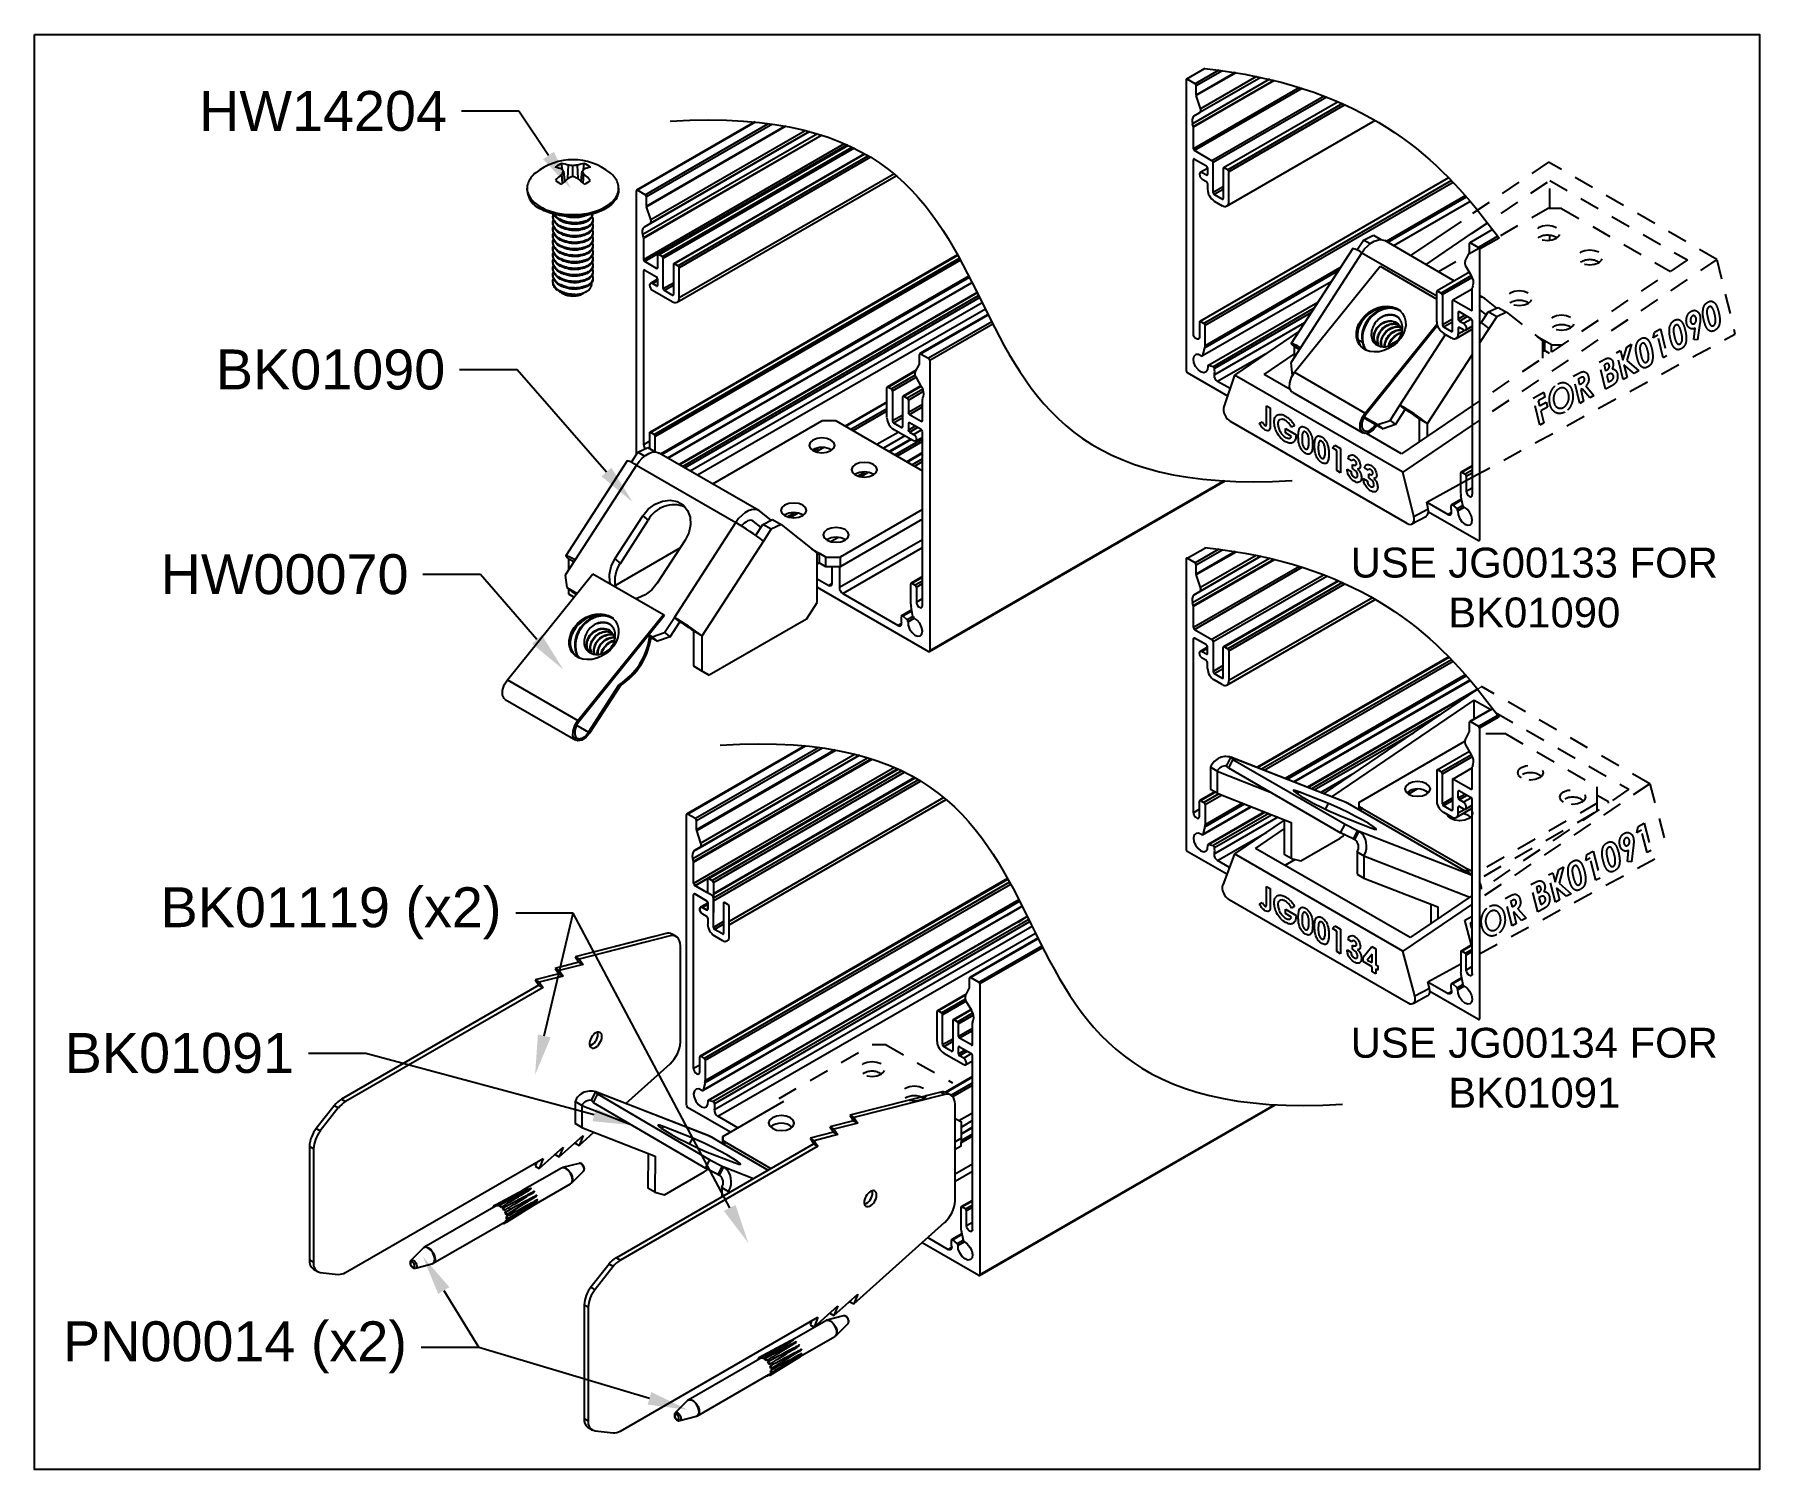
# Model space of a CAD drawing. Extents: x 0 to 10.8, y -9 to 0.
import ezdxf
from ezdxf import colors
from ezdxf.entities.mleader import LeaderData, LeaderLine
from ezdxf.math import Vec2, Vec3

# ---------------------------------------------------------------- set-up
doc = ezdxf.new("R2010")
doc.units = 0
doc.header["$LTSCALE"] = 0.5
doc.header["$MEASUREMENT"] = 0
doc.linetypes.add('HIDDEN', pattern=[0.375, 0.25, -0.125])
for name, color, linetype in [('Brackets', 181, 'CONTINUOUS'), ('Dimension', 10, 'CONTINUOUS'), ('FAB DWG', 221, 'CONTINUOUS'), ('Hardware', 242, 'CONTINUOUS'), ('Housing', 150, 'CONTINUOUS')]:
    doc.layers.add(name, color=color, linetype=linetype)
doc.layers.add('Jig', color=41, linetype='CONTINUOUS', lineweight=13)
doc.layers.add('Text-Unprinted', color=131, linetype='CONTINUOUS', plot=False)
doc.styles.get("Standard").update_dxf_attribs({"font": 'arial.ttf'})

msp = doc.modelspace()

# ---------------------------------------------------------------- texts
at = {"layer": 'FAB DWG', "transparency": 16777216, "char_height": 0.1875, "attachment_point": 5}
for s, insert in [('USE JG00133 FOR BK01090', (9.395, -3.467)), ('USE JG00134 FOR BK01091', (9.395, -6.476))]:
    msp.add_mtext_dynamic_manual_height_columns(s, width=2.94998, gutter_width=0.625, heights=[0], dxfattribs=dict(at, insert=insert))

# ---------------------------------------------------------------- linework, layer by layer
at = {"layer": 'Brackets', "linetype": 'HIDDEN', "lineweight": 25, "transparency": 16777216}
for p, q in [((8.795, -1.485), (9.477, -1.091)), ((9.566, -1.091), (9.477, -1.091)), ((9.566, -1.091), (10.248, -1.485)), ((9.081, -1.652), (9.052, -1.635)), ((9.095, -1.757), (9.052, -1.723)), ((9.16, -1.714), (9.088, -1.656)), ((9.107, -1.739), (9.169, -1.71)), ((9.169, -1.71), (9.222, -1.74)), ((9.063, -1.807), (9.107, -1.739)), ((9.16, -1.77), (9.107, -1.739)), ((9.112, -1.843), (9.16, -1.77)), ((9.222, -1.74), (9.16, -1.77)), ((9.222, -1.74), (9.448, -1.921)), ((9.052, -1.935), (9.112, -1.843)), ((9.413, -1.892), (9.46, -1.92)), ((9.448, -2.028), (9.448, -1.921)), ((9.46, -1.92), (9.46, -1.981)), ((9.502, -1.944), (9.46, -1.92)), ((9.502, -1.944), (9.571, -1.944)), ((9.502, -1.991), (9.502, -1.944)), ((9.491, -1.999), (9.46, -1.981)), ((9.216, -4.383), (9.052, -4.383)), ((9.216, -4.383), (9.79, -4.715)), ((9.79, -4.817), (9.79, -4.715)), ((9.79, -4.817), (9.052, -5.243)), ((9.79, -4.864), (9.79, -4.817)), ((9.771, -4.877), (9.052, -5.292))]:
    msp.add_line(p, q, dxfattribs=at)
at = {"layer": 'Brackets', "linetype": 'Continuous', "lineweight": 25, "transparency": 16777216}
for p, q in [((8.284, -1.351), (8.325, -1.288)), ((8.325, -1.288), (8.387, -1.258)), ((8.366, -1.312), (8.325, -1.288)), ((8.387, -1.258), (8.434, -1.285)), ((8.895, -1.545), (8.458, -1.292)), ((8.258, -1.341), (7.873, -1.936)), ((8.315, -1.368), (7.93, -1.963)), ((8.315, -1.368), (8.784, -1.638)), ((8.795, -1.485), (8.795, -1.487)), ((8.553, -2.323), (8.839, -1.881)), ((7.93, -1.963), (7.869, -2.058)), ((7.923, -1.974), (7.893, -1.956)), ((7.893, -2.021), (7.893, -1.956)), ((8.727, -2.438), (9.006, -2.007)), ((7.869, -2.058), (7.879, -2.136)), ((7.879, -2.136), (7.88, -2.136)), ((7.879, -2.136), (7.88, -2.136)), ((8.492, -2.418), (8.553, -2.323)), ((8.526, -2.445), (8.587, -2.35)), ((8.587, -2.35), (8.553, -2.323)), ((8.326, -2.401), (8.448, -2.472)), ((8.326, -2.401), (8.402, -2.445)), ((8.329, -2.396), (8.414, -2.444)), ((8.414, -2.444), (8.492, -2.418)), ((8.448, -2.472), (8.414, -2.444)), ((8.526, -2.445), (8.448, -2.472)), ((8.492, -2.418), (8.526, -2.445)), ((8.675, -2.408), (8.727, -2.438)), ((8.675, -2.552), (8.675, -2.408)), ((8.727, -2.516), (8.727, -2.438)), ((8.296, -4.812), (8.96, -4.429)), ((7.468, -4.584), (7.495, -4.531)), ((8.216, -4.812), (7.495, -4.529)), ((7.495, -4.531), (7.506, -4.543)), ((7.506, -4.535), (7.495, -4.531)), ((8.227, -4.817), (7.506, -4.535)), ((7.409, -4.616), (7.367, -4.592)), ((7.367, -4.592), (7.367, -4.731)), ((7.409, -4.616), (7.409, -4.755)), ((7.409, -4.616), (7.736, -4.745)), ((7.479, -4.596), (7.468, -4.584)), ((7.506, -4.543), (7.479, -4.596)), ((7.479, -4.596), (8.182, -5.002)), ((7.506, -4.543), (8.21, -4.949)), ((7.409, -4.755), (7.367, -4.731)), ((7.913, -4.759), (7.92, -4.746)), ((8.106, -4.819), (7.92, -4.746)), ((7.409, -4.755), (7.872, -4.937)), ((8.088, -4.855), (8.106, -4.819)), ((8.216, -4.812), (8.227, -4.817)), ((8.227, -4.817), (8.291, -4.854)), ((8.291, -4.854), (8.955, -5.238)), ((8.296, -4.812), (8.296, -4.837)), ((8.318, -4.85), (8.296, -4.837)), ((8.296, -4.837), (8.296, -4.855)), ((8.318, -4.85), (8.983, -5.233)), ((7.829, -4.92), (7.829, -5.139)), ((7.872, -4.937), (7.872, -5.164)), ((8.182, -5.002), (8.21, -4.949)), ((8.185, -4.899), (8.371, -4.972)), ((8.21, -4.949), (8.288, -4.988)), ((7.932, -5.179), (8.18, -5.036)), ((8.26, -5.041), (8.182, -5.002)), ((8.288, -4.988), (8.26, -5.041)), ((8.26, -5.041), (8.271, -5.045)), ((8.271, -5.045), (8.298, -4.992)), ((8.288, -4.988), (8.298, -4.992)), ((8.298, -4.992), (9.006, -5.269)), ((7.872, -5.164), (7.829, -5.139)), ((7.872, -5.164), (7.932, -5.179)), ((8.286, -5.122), (8.328, -5.147)), ((8.286, -5.122), (8.286, -5.261)), ((8.328, -5.147), (8.328, -5.286)), ((8.328, -5.147), (8.991, -5.406)), ((8.286, -5.261), (8.328, -5.286)), ((8.328, -5.286), (8.791, -5.467)), ((9.006, -5.267), (8.955, -5.238)), ((8.983, -5.233), (8.983, -5.253)), ((9.005, -5.246), (8.983, -5.233)), ((9.005, -5.266), (9.005, -5.246)), ((9.005, -5.246), (9.006, -5.246)), ((8.748, -5.45), (8.748, -5.571)), ((8.791, -5.467), (8.791, -5.542))]:
    msp.add_line(p, q, dxfattribs=at)
at = {"layer": 'Brackets', "transparency": 16777216}
for p, q in [((4.249, -2.816), (4.933, -2.422)), ((5.021, -2.422), (4.933, -2.422)), ((5.021, -2.422), (5.562, -2.734)), ((3.78, -2.618), (3.842, -2.589)), ((3.842, -2.589), (3.889, -2.616)), ((3.713, -2.671), (3.328, -3.266)), ((3.771, -2.698), (3.386, -3.293)), ((3.74, -2.681), (3.78, -2.618)), ((3.771, -2.698), (4.394, -3.058)), ((3.821, -2.642), (3.78, -2.618)), ((4.537, -2.983), (3.914, -2.623)), ((3.636, -3.286), (3.811, -3.016)), ((3.811, -3.016), (3.845, -3.043)), ((4.615, -3.044), (4.543, -2.987)), ((5.562, -2.977), (5.046, -3.275)), ((3.67, -3.314), (3.845, -3.043)), ((4.009, -3.653), (4.394, -3.058)), ((4.496, -3.046), (4.502, -3.049)), ((4.55, -3.088), (4.502, -3.049)), ((4.518, -3.137), (4.562, -3.07)), ((4.562, -3.07), (4.624, -3.04)), ((4.615, -3.1), (4.562, -3.07)), ((4.568, -3.173), (4.615, -3.1)), ((4.677, -3.071), (4.615, -3.1)), ((4.624, -3.04), (4.677, -3.071)), ((4.677, -3.071), (4.903, -3.251)), ((5.562, -3.038), (5.046, -3.336)), ((3.638, -3.452), (4.045, -3.217)), ((4.076, -3.169), (3.901, -3.439)), ((4.183, -3.769), (4.568, -3.173)), ((4.868, -3.223), (4.916, -3.25)), ((3.386, -3.293), (3.324, -3.388)), ((3.379, -3.304), (3.348, -3.287)), ((3.348, -3.352), (3.348, -3.287)), ((3.636, -3.286), (3.67, -3.314)), ((4.903, -3.56), (4.903, -3.251)), ((4.916, -3.25), (4.916, -3.311)), ((4.958, -3.275), (4.916, -3.25)), ((4.958, -3.336), (4.916, -3.311)), ((4.958, -3.275), (5.046, -3.275)), ((4.958, -3.336), (4.958, -3.275)), ((5.046, -3.336), (4.958, -3.336)), ((5.046, -3.275), (5.046, -3.336)), ((3.324, -3.388), (3.335, -3.466)), ((3.335, -3.466), (3.399, -3.503)), ((3.335, -3.466), (3.369, -3.493)), ((3.348, -3.508), (3.348, -3.477)), ((3.348, -3.508), (3.38, -3.526)), ((3.38, -3.526), (3.348, -3.508)), ((3.369, -3.493), (3.395, -3.508)), ((4.837, -3.663), (4.903, -3.56)), ((3.947, -3.748), (4.009, -3.653)), ((4.043, -3.68), (4.009, -3.653)), ((4.837, -3.663), (4.227, -4.015)), ((3.844, -3.768), (3.903, -3.802)), ((3.848, -3.763), (3.869, -3.775)), ((3.869, -3.775), (3.947, -3.748)), ((3.903, -3.802), (3.869, -3.775)), ((3.981, -3.775), (3.903, -3.802)), ((3.947, -3.748), (3.981, -3.775)), ((3.981, -3.775), (4.043, -3.68)), ((4.13, -3.738), (4.183, -3.769)), ((4.13, -3.959), (4.13, -3.738)), ((4.183, -3.99), (4.183, -3.769)), ((4.13, -3.959), (4.183, -3.99)), ((4.174, -3.985), (4.13, -3.959)), ((4.227, -4.015), (4.174, -3.985)), ((4.183, -3.99), (4.227, -4.015)), ((3.956, -5.634), (3.386, -5.779)), ((3.874, -5.655), (3.386, -5.779)), ((3.874, -5.655), (3.386, -5.779)), ((3.981, -5.649), (3.412, -5.794)), ((3.834, -5.686), (3.412, -5.794)), ((3.834, -5.686), (3.412, -5.794)), ((4.02, -5.652), (3.994, -5.638)), ((4.046, -6.314), (4.046, -5.71)), ((3.41, -5.814), (3.261, -5.852)), ((3.436, -5.828), (3.287, -5.866)), ((3.386, -5.779), (3.412, -5.794)), ((3.386, -5.779), (3.41, -5.814)), ((3.41, -5.814), (3.436, -5.828)), ((3.412, -5.794), (3.436, -5.828)), ((3.285, -5.886), (3.136, -5.924)), ((3.136, -5.924), (3.162, -5.938)), ((3.136, -5.924), (3.16, -5.958)), ((3.311, -5.9), (3.162, -5.938)), ((3.162, -5.938), (3.186, -5.972)), ((3.261, -5.852), (3.287, -5.866)), ((3.261, -5.852), (3.285, -5.886)), ((3.285, -5.886), (3.311, -5.9)), ((3.287, -5.866), (3.311, -5.9)), ((3.16, -5.958), (1.923, -6.672)), ((3.186, -5.972), (1.949, -6.686)), ((3.16, -5.958), (3.186, -5.972)), ((4.046, -6.314), (4.046, -6.311)), ((3.704, -6.699), (3.981, -6.45)), ((1.923, -6.672), (1.949, -6.686)), ((3.387, -6.687), (3.386, -6.825)), ((3.429, -6.711), (3.387, -6.687)), ((3.489, -6.679), (3.516, -6.626)), ((3.499, -6.692), (3.489, -6.679)), ((3.527, -6.639), (3.499, -6.692)), ((3.499, -6.692), (4.203, -7.105)), ((3.516, -6.626), (3.527, -6.639)), ((3.526, -6.63), (3.516, -6.626)), ((3.527, -6.639), (4.23, -7.052)), ((4.311, -6.905), (4.693, -6.685)), ((5.677, -6.628), (5.107, -6.773)), ((5.702, -6.642), (5.133, -6.787)), ((5.702, -6.642), (5.677, -6.628)), ((5.741, -6.646), (5.715, -6.631)), ((1.878, -6.713), (1.765, -6.856)), ((1.903, -6.727), (1.79, -6.871)), ((1.903, -6.727), (1.878, -6.713)), ((3.429, -6.711), (3.428, -6.85)), ((3.429, -6.711), (3.736, -6.831)), ((5.131, -6.807), (4.982, -6.845)), ((5.107, -6.773), (5.133, -6.787)), ((5.107, -6.773), (5.131, -6.807)), ((5.131, -6.807), (5.157, -6.822)), ((5.133, -6.787), (5.157, -6.822)), ((5.767, -7.308), (5.767, -6.703)), ((5.767, -6.792), (5.806, -6.814)), ((1.765, -6.856), (1.79, -6.871)), ((3.287, -7.034), (3.436, -6.9)), ((3.428, -6.85), (3.386, -6.825)), ((3.412, -6.962), (3.504, -6.879)), ((3.436, -6.9), (3.412, -6.962)), ((3.428, -6.85), (3.887, -7.029)), ((3.932, -6.858), (3.939, -6.843)), ((4.124, -6.916), (3.939, -6.843)), ((4.104, -6.954), (4.124, -6.916)), ((4.231, -6.904), (4.242, -6.91)), ((4.242, -6.91), (4.306, -6.947)), ((4.311, -6.905), (4.311, -6.93)), ((4.311, -6.949), (4.311, -6.905)), ((5.006, -6.879), (4.858, -6.917)), ((5.032, -6.894), (4.883, -6.932)), ((4.982, -6.845), (5.008, -6.86)), ((4.982, -6.845), (5.006, -6.879)), ((5.006, -6.879), (5.032, -6.894)), ((5.157, -6.822), (5.008, -6.86)), ((5.008, -6.86), (5.032, -6.894)), ((5.806, -6.917), (5.806, -6.814)), ((1.748, -6.983), (1.722, -6.968)), ((1.722, -6.968), (1.722, -7.679)), ((1.748, -6.983), (1.748, -7.694)), ((3.162, -7.106), (3.311, -6.972)), ((3.263, -7.015), (3.261, -7.019)), ((3.261, -7.019), (3.287, -7.034)), ((3.311, -6.972), (3.287, -7.034)), ((3.388, -6.943), (3.386, -6.947)), ((3.386, -6.947), (3.412, -6.962)), ((4.881, -6.951), (3.645, -7.665)), ((4.907, -6.966), (3.67, -7.68)), ((3.845, -7.013), (3.843, -7.23)), ((4.204, -6.999), (4.389, -7.071)), ((4.306, -6.947), (4.595, -7.117)), ((4.333, -6.943), (4.311, -6.93)), ((4.311, -6.93), (4.311, -6.949)), ((4.333, -6.943), (4.612, -7.107)), ((4.858, -6.917), (4.883, -6.932)), ((4.858, -6.917), (4.881, -6.951)), ((4.872, -6.957), (4.88, -6.949)), ((4.881, -6.951), (4.907, -6.966)), ((4.883, -6.932), (4.907, -6.966)), ((5.806, -6.917), (5.767, -6.94)), ((5.805, -6.966), (5.767, -6.988)), ((5.805, -6.966), (5.806, -6.917)), ((1.949, -7.758), (3.186, -7.044)), ((3.146, -7.067), (3.136, -7.092)), ((3.136, -7.092), (3.162, -7.106)), ((3.186, -7.044), (3.162, -7.106)), ((3.887, -7.029), (3.886, -7.255)), ((3.946, -7.271), (4.194, -7.128)), ((4.203, -7.105), (4.23, -7.052)), ((4.281, -7.144), (4.203, -7.105)), ((4.23, -7.052), (4.308, -7.092)), ((4.308, -7.092), (4.281, -7.144)), ((4.291, -7.148), (4.318, -7.095)), ((4.308, -7.092), (4.318, -7.095)), ((4.318, -7.095), (4.505, -7.168)), ((3.886, -7.255), (3.843, -7.23)), ((4.281, -7.144), (4.291, -7.148)), ((4.306, -7.226), (4.305, -7.284)), ((4.306, -7.226), (4.348, -7.251)), ((3.886, -7.255), (3.946, -7.271)), ((4.348, -7.251), (4.348, -7.259)), ((4.348, -7.251), (4.356, -7.254)), ((5.133, -7.955), (5.702, -7.443)), ((3.645, -7.665), (3.67, -7.68)), ((1.722, -7.679), (1.748, -7.694)), ((1.748, -7.737), (1.773, -7.751)), ((1.79, -7.757), (1.903, -7.77)), ((3.599, -7.706), (3.486, -7.849)), ((3.624, -7.721), (3.512, -7.864)), ((3.624, -7.721), (3.599, -7.706)), ((3.486, -7.849), (3.512, -7.864)), ((3.469, -7.976), (3.443, -7.962)), ((3.443, -7.962), (3.443, -8.673)), ((3.469, -7.976), (3.469, -8.687)), ((4.883, -8.1), (5.032, -7.966)), ((5.008, -8.027), (5.157, -7.893)), ((5.032, -7.966), (5.008, -8.027)), ((5.109, -7.936), (5.107, -7.941)), ((5.107, -7.941), (5.133, -7.955)), ((5.157, -7.893), (5.133, -7.955)), ((3.67, -8.752), (4.907, -8.038)), ((4.867, -8.061), (4.858, -8.085)), ((4.858, -8.085), (4.883, -8.1)), ((4.907, -8.038), (4.883, -8.1)), ((4.984, -8.008), (4.982, -8.013)), ((4.982, -8.013), (5.008, -8.027)), ((3.443, -8.673), (3.469, -8.687)), ((3.469, -8.73), (3.495, -8.745)), ((3.512, -8.75), (3.624, -8.763))]:
    msp.add_line(p, q, dxfattribs=at)
at = {"layer": 'Brackets', "linetype": 'HIDDEN', "transparency": 16777216}
for p, q in [((4.664, -6.667), (5.247, -6.331)), ((5.335, -6.331), (5.247, -6.331)), ((5.335, -6.331), (5.75, -6.57))]:
    msp.add_line(p, q, dxfattribs=at)
at = {"layer": 'Brackets', "linetype": 'Continuous', "lineweight": 25, "transparency": 16777216, "flags": 128}
for points in [[(8.315, -1.368), (8.332, -1.344), (8.352, -1.324), (8.372, -1.307), (8.393, -1.295), (8.413, -1.288), (8.432, -1.285), (8.45, -1.288), (8.458, -1.292)], [(7.93, -1.963), (7.911, -1.952), (7.895, -1.944), (7.883, -1.938), (7.875, -1.936), (7.873, -1.936), (7.875, -1.94), (7.881, -1.947), (7.893, -1.956)], [(7.92, -4.746), (7.896, -4.738), (7.886, -4.736), (7.889, -4.742), (7.905, -4.754), (7.933, -4.772), (7.971, -4.794), (8.015, -4.818), (8.062, -4.842), (8.109, -4.865), (8.151, -4.884), (8.185, -4.899)], [(8.607, -4.76), (8.633, -4.77), (8.664, -4.774), (8.694, -4.77), (8.72, -4.76), (8.737, -4.745), (8.744, -4.728), (8.737, -4.71), (8.72, -4.695), (8.694, -4.685), (8.664, -4.682), (8.633, -4.685), (8.607, -4.695), (8.59, -4.71), (8.584, -4.728), (8.59, -4.745), (8.607, -4.76)], [(8.371, -4.972), (8.394, -4.98), (8.405, -4.981), (8.402, -4.975), (8.386, -4.963), (8.358, -4.945), (8.32, -4.924), (8.276, -4.9), (8.229, -4.875), (8.182, -4.852), (8.14, -4.833), (8.106, -4.819)], [(8.994, -4.855), (9.003, -4.863), (9.009, -4.881), (9.003, -4.898), (8.985, -4.913), (8.959, -4.923), (8.929, -4.927), (8.898, -4.923), (8.872, -4.913)], [(8.872, -4.913), (8.855, -4.898), (8.851, -4.889)], [(8.18, -5.036), (8.194, -5.026), (8.205, -5.013)], [(3.554, -6.279), (3.553, -6.27), (3.551, -6.263), (3.546, -6.257), (3.54, -6.253), (3.533, -6.252), (3.526, -6.252), (3.517, -6.256), (3.509, -6.261), (3.501, -6.268), (3.493, -6.277), (3.487, -6.287), (3.482, -6.298), (3.478, -6.309), (3.477, -6.319), (3.477, -6.329), (3.478, -6.337), (3.482, -6.344), (3.487, -6.349), (3.493, -6.352), (3.501, -6.352), (3.509, -6.35), (3.517, -6.345), (3.526, -6.339), (3.533, -6.331), (3.54, -6.321), (3.546, -6.311), (3.551, -6.3), (3.553, -6.289), (3.554, -6.279)], [(3.529, -6.265), (3.528, -6.256), (3.527, -6.252)], [(5.275, -7.273), (5.274, -7.264), (5.272, -7.256), (5.267, -7.25), (5.262, -7.246), (5.255, -7.245), (5.247, -7.246), (5.239, -7.249), (5.23, -7.254), (5.222, -7.262), (5.215, -7.271), (5.208, -7.281), (5.203, -7.291), (5.2, -7.302), (5.198, -7.313), (5.198, -7.322), (5.2, -7.331), (5.203, -7.338), (5.208, -7.342), (5.215, -7.345), (5.222, -7.345), (5.23, -7.343), (5.239, -7.339), (5.247, -7.332), (5.255, -7.324), (5.262, -7.315), (5.267, -7.304), (5.272, -7.294), (5.274, -7.283), (5.275, -7.273)], [(5.25, -7.258), (5.249, -7.249), (5.248, -7.246)]]:
    msp.add_lwpolyline(points, dxfattribs=at)
at = {"layer": 'Brackets', "linetype": 'HIDDEN', "lineweight": 25, "transparency": 16777216, "flags": 128}
for points in [[(9.534, -1.212), (9.508, -1.202), (9.477, -1.198), (9.447, -1.202), (9.421, -1.212), (9.404, -1.227), (9.397, -1.244), (9.404, -1.262), (9.421, -1.277), (9.447, -1.287), (9.477, -1.29), (9.508, -1.287), (9.534, -1.277), (9.551, -1.262), (9.557, -1.244), (9.551, -1.227), (9.534, -1.212)], [(9.799, -1.365), (9.773, -1.355), (9.743, -1.351), (9.712, -1.355), (9.686, -1.365), (9.669, -1.38), (9.663, -1.397), (9.669, -1.415), (9.686, -1.43), (9.712, -1.44), (9.743, -1.443), (9.773, -1.44), (9.799, -1.43), (9.817, -1.415), (9.823, -1.397), (9.817, -1.38), (9.799, -1.365)], [(9.357, -1.62), (9.331, -1.61), (9.301, -1.606), (9.27, -1.61), (9.244, -1.62), (9.227, -1.635), (9.221, -1.652), (9.227, -1.67), (9.244, -1.685), (9.27, -1.695), (9.301, -1.699), (9.331, -1.695), (9.357, -1.685), (9.375, -1.67), (9.381, -1.652), (9.375, -1.635), (9.357, -1.62)], [(9.088, -1.656), (9.073, -1.648), (9.055, -1.645), (9.052, -1.645)], [(9.622, -1.773), (9.596, -1.763), (9.566, -1.759), (9.535, -1.763), (9.509, -1.773), (9.492, -1.788), (9.486, -1.805), (9.492, -1.823), (9.509, -1.838), (9.535, -1.848), (9.566, -1.852), (9.596, -1.848), (9.622, -1.838), (9.64, -1.823), (9.646, -1.805), (9.64, -1.788), (9.622, -1.773)], [(9.46, -1.981), (9.449, -1.987), (9.448, -1.987)], [(9.314, -4.658), (9.297, -4.643), (9.291, -4.626), (9.297, -4.608), (9.314, -4.593), (9.34, -4.583), (9.371, -4.58), (9.401, -4.583), (9.427, -4.593), (9.445, -4.608), (9.451, -4.626), (9.445, -4.643), (9.427, -4.658), (9.401, -4.668), (9.371, -4.672), (9.34, -4.668), (9.314, -4.658)], [(9.579, -4.811), (9.562, -4.796), (9.556, -4.779), (9.562, -4.761), (9.579, -4.746), (9.605, -4.736), (9.636, -4.733), (9.666, -4.736), (9.692, -4.746), (9.71, -4.761), (9.716, -4.779), (9.71, -4.796), (9.692, -4.811), (9.666, -4.821), (9.636, -4.825), (9.605, -4.821), (9.579, -4.811)]]:
    msp.add_lwpolyline(points, dxfattribs=at)
at = {"layer": 'Brackets', "transparency": 16777216, "flags": 128}
for points in [[(4.989, -2.542), (4.963, -2.532), (4.933, -2.528), (4.902, -2.532), (4.876, -2.542), (4.859, -2.557), (4.853, -2.575), (4.859, -2.592), (4.876, -2.607), (4.902, -2.617), (4.933, -2.621), (4.963, -2.617), (4.989, -2.607), (5.007, -2.592), (5.013, -2.575), (5.007, -2.557), (4.989, -2.542)], [(3.771, -2.698), (3.788, -2.675), (3.807, -2.654), (3.827, -2.638), (3.848, -2.625), (3.868, -2.618), (3.888, -2.616), (3.905, -2.619), (3.914, -2.623)], [(5.255, -2.695), (5.229, -2.685), (5.198, -2.682), (5.167, -2.685), (5.141, -2.695), (5.124, -2.71), (5.118, -2.728), (5.124, -2.745), (5.141, -2.76), (5.167, -2.77), (5.198, -2.774), (5.229, -2.77), (5.255, -2.76), (5.272, -2.745), (5.278, -2.728), (5.272, -2.71), (5.255, -2.695)], [(3.811, -3.016), (3.845, -2.975), (3.887, -2.944), (3.933, -2.924), (3.981, -2.918), (4.025, -2.927), (4.063, -2.948), (4.091, -2.982), (4.107, -3.024), (4.11, -3.072), (4.099, -3.122), (4.076, -3.169)], [(4.543, -2.987), (4.528, -2.979), (4.511, -2.976), (4.491, -2.978), (4.471, -2.985), (4.45, -2.997), (4.43, -3.014), (4.411, -3.034), (4.394, -3.058)], [(4.813, -2.95), (4.787, -2.94), (4.756, -2.937), (4.725, -2.94), (4.699, -2.95), (4.682, -2.965), (4.676, -2.983), (4.682, -3), (4.699, -3.015), (4.725, -3.025), (4.756, -3.029), (4.787, -3.025), (4.813, -3.015), (4.83, -3), (4.836, -2.983), (4.83, -2.965), (4.813, -2.95)], [(4.502, -3.049), (4.495, -3.045), (4.486, -3.044), (4.477, -3.045), (4.466, -3.048), (4.456, -3.055), (4.446, -3.063), (4.436, -3.073), (4.431, -3.08)], [(5.078, -3.103), (5.052, -3.093), (5.021, -3.09), (4.991, -3.093), (4.965, -3.103), (4.947, -3.118), (4.941, -3.136), (4.947, -3.154), (4.965, -3.169), (4.991, -3.179), (5.021, -3.182), (5.052, -3.179), (5.078, -3.169), (5.095, -3.154), (5.101, -3.136), (5.095, -3.118), (5.078, -3.103)], [(3.386, -3.293), (3.366, -3.282), (3.35, -3.274), (3.338, -3.269), (3.331, -3.266), (3.328, -3.267), (3.33, -3.27), (3.337, -3.277), (3.348, -3.287)], [(3.61, -3.445), (3.605, -3.432), (3.602, -3.383), (3.613, -3.334), (3.636, -3.286)], [(4.916, -3.311), (4.904, -3.317), (4.903, -3.318)], [(3.901, -3.439), (3.867, -3.481), (3.825, -3.512), (3.779, -3.532), (3.764, -3.534)], [(4.046, -5.71), (4.044, -5.694), (4.041, -5.68), (4.035, -5.668), (4.028, -5.658), (4.018, -5.652), (4.007, -5.648), (3.994, -5.647), (3.981, -5.649)], [(5.767, -6.703), (5.766, -6.687), (5.762, -6.673), (5.756, -6.661), (5.749, -6.652), (5.739, -6.645), (5.728, -6.641), (5.716, -6.64), (5.702, -6.642)], [(4.622, -6.854), (4.648, -6.865), (4.679, -6.868), (4.709, -6.865), (4.735, -6.855), (4.753, -6.84), (4.759, -6.822), (4.753, -6.804), (4.735, -6.789), (4.709, -6.779), (4.679, -6.775), (4.648, -6.779), (4.622, -6.788), (4.605, -6.803), (4.599, -6.821), (4.605, -6.839), (4.622, -6.854)], [(3.939, -6.843), (3.916, -6.835), (3.906, -6.834), (3.909, -6.841), (3.925, -6.853), (3.953, -6.871), (3.991, -6.893), (4.035, -6.918), (4.082, -6.942), (4.129, -6.965), (4.171, -6.985), (4.204, -6.999)], [(4.389, -7.071), (4.412, -7.079), (4.423, -7.08), (4.42, -7.074), (4.404, -7.062), (4.375, -7.044), (4.338, -7.021), (4.293, -6.997), (4.246, -6.972), (4.2, -6.949), (4.158, -6.93), (4.124, -6.916)], [(4.194, -7.128), (4.207, -7.118), (4.214, -7.111)]]:
    msp.add_lwpolyline(points, dxfattribs=at)
at = {"layer": 'Brackets', "linetype": 'HIDDEN', "transparency": 16777216, "flags": 128}
for points in [[(5.303, -6.451), (5.277, -6.441), (5.247, -6.438), (5.216, -6.441), (5.19, -6.451), (5.173, -6.466), (5.167, -6.484), (5.173, -6.501), (5.19, -6.516), (5.216, -6.526), (5.247, -6.53), (5.277, -6.526), (5.303, -6.516), (5.32, -6.501), (5.327, -6.484), (5.32, -6.466), (5.303, -6.451)], [(5.568, -6.604), (5.542, -6.594), (5.512, -6.591), (5.481, -6.594), (5.455, -6.604), (5.438, -6.619), (5.432, -6.637), (5.438, -6.654), (5.455, -6.669), (5.481, -6.679), (5.512, -6.683), (5.542, -6.679), (5.568, -6.669), (5.586, -6.654), (5.592, -6.637), (5.586, -6.619), (5.568, -6.604)]]:
    msp.add_lwpolyline(points, dxfattribs=at)
at = {"layer": 'Brackets', "linetype": 'HIDDEN', "lineweight": 25, "transparency": 16777216}
for centre, radius, start, end in [((9.477, -1.373), 0.115, 58.5387, 121.4613), ((9.743, -1.526), 0.115, 58.5387, 121.4613), ((9.301, -1.781), 0.115, 58.5387, 121.4613), ((8.107, -3.168), 1.663, 52.8185, 55.3667), ((9.566, -1.934), 0.115, 58.5387, 121.4613), ((9.431, -1.871), 0.0574, 287.3264, 300.5579), ((9.371, -4.736), 0.11, 51.7271, 128.2729), ((9.636, -4.889), 0.11, 51.7271, 128.2729), ((8.965, -5.359), 0.1, 1.5165, 28.9283)]:
    msp.add_arc(centre, radius, start, end, dxfattribs=at)
at = {"layer": 'Brackets', "linetype": 'Continuous', "lineweight": 25, "transparency": 16777216}
for centre, radius, start, end in [((8.214, -1.508), 0.173, 54.3728, 75.5478), ((7.722, -3.763), 1.663, 52.8185, 60.013), ((8.171, -3.072), 0.833, 52.8185, 60.013), ((7.464, -4.629), 0.104, 66.0885, 158.7972), ((7.46, -4.639), 0.0557, 81.3716, 156.4559), ((8.664, -4.838), 0.11, 51.7271, 128.2729), ((8.3, -4.823), 0.032, 253.425, 304.3971), ((8.929, -4.991), 0.11, 122.7102, 128.2729), ((8.929, -4.991), 0.11, 51.7271, 81.0741), ((8.236, -5.092), 0.0584, 328.4689, 53.588), ((8.228, -5.086), 0.117, 328.4689, 53.588), ((8.964, -5.207), 0.032, 253.425, 304.3971), ((3.451, -6.264), 0.078, 290.5773, 359.2595), ((5.172, -7.257), 0.078, 290.5773, 359.2595)]:
    msp.add_arc(centre, radius, start, end, dxfattribs=at)
at = {"layer": 'Brackets', "transparency": 16777216}
for centre, radius, start, end in [((4.933, -2.703), 0.115, 58.5387, 121.4613), ((3.67, -2.839), 0.173, 54.3728, 75.5478), ((5.198, -2.856), 0.115, 58.5387, 121.4613), ((4.005, -3.129), 0.182, 67.0046, 152.0227), ((4.756, -3.111), 0.115, 58.5387, 121.4613), ((3.562, -4.499), 1.663, 52.8185, 60.013), ((5.021, -3.265), 0.115, 58.5387, 121.4613), ((3.827, -3.423), 0.192, 145.1989, 191.7062), ((4.886, -3.201), 0.0574, 287.3264, 300.5579), ((3.177, -5.094), 1.663, 52.8185, 60.013), ((3.626, -4.402), 0.833, 52.8185, 60.013), ((3.97, -5.682), 0.05, 61.5322, 107.3557), ((3.85, -6.304), 0.196, 311.9655, 357.0692), ((2.008, -6.812), 0.164, 121.1572, 142.6542), ((2.034, -6.827), 0.164, 121.1572, 142.6542), ((3.483, -6.725), 0.104, 65.4839, 158.4075), ((3.48, -6.734), 0.0555, 80.5914, 156.1223), ((5.692, -6.675), 0.05, 61.5322, 107.3557), ((1.913, -6.977), 0.191, 140.7973, 177.3983), ((1.939, -6.992), 0.191, 140.7973, 177.3983), ((4.678, -6.931), 0.109, 50.6681, 128.4622), ((4.315, -6.917), 0.032, 253.6247, 304.4607), ((4.248, -7.189), 0.117, 328.2818, 53.2991), ((4.256, -7.195), 0.0586, 328.2818, 53.2991), ((5.571, -7.298), 0.196, 311.9655, 357.0692), ((3.729, -7.805), 0.164, 121.1572, 142.6542), ((1.785, -7.685), 0.0634, 174.6155, 234.077), ((1.802, -7.703), 0.0553, 170.9603, 257.7053), ((1.908, -7.694), 0.0756, 266.2909, 302.5205), ((3.755, -7.82), 0.164, 121.1572, 142.6542), ((3.634, -7.97), 0.191, 140.7973, 177.3983), ((3.66, -7.985), 0.191, 140.7973, 177.3983), ((3.506, -8.679), 0.0634, 174.6155, 234.077), ((3.523, -8.696), 0.0553, 170.9603, 257.7053), ((3.629, -8.688), 0.0756, 266.2909, 302.5205)]:
    msp.add_arc(centre, radius, start, end, dxfattribs=at)
at = {"layer": 'Brackets', "linetype": 'HIDDEN', "transparency": 16777216}
for centre in [(5.247, -6.612), (5.512, -6.765)]:
    msp.add_arc(centre, 0.115, 58.5387, 121.4613, dxfattribs=at)
at = {"layer": 'Dimension', "transparency": 16777216}
for points in [[(3.982, -0.544), (5.331, -0.457), (5.931, -1.669), (6.53, -2.881), (7.879, -2.794)], [(4.296, -4.453), (5.645, -4.366), (6.244, -5.578), (6.844, -6.79), (8.193, -6.703)]]:
    msp.add_open_spline(points, degree=3, dxfattribs=at)
at = {"layer": 'Hardware', "linetype": 'Continuous', "lineweight": 25, "transparency": 16777216}
for p, q in [((3.307, -0.847), (3.302, -0.809)), ((3.322, -0.918), (3.315, -0.857)), ((3.34, -0.903), (3.345, -0.819)), ((3.373, -0.891), (3.373, -0.824)), ((3.405, -0.903), (3.401, -0.819)), ((3.424, -0.918), (3.431, -0.857)), ((3.439, -0.847), (3.444, -0.809)), ((3.086, -0.976), (3.086, -0.964)), ((3.308, -0.93), (3.304, -0.876)), ((3.321, -0.912), (3.326, -0.915)), ((3.42, -0.915), (3.425, -0.912)), ((3.437, -0.93), (3.442, -0.876)), ((3.659, -0.964), (3.659, -0.976)), ((3.248, -1.145), (3.248, -1.138)), ((3.248, -1.186), (3.248, -1.179)), ((3.498, -1.159), (3.498, -1.165)), ((3.248, -1.227), (3.248, -1.22)), ((3.248, -1.267), (3.248, -1.261)), ((3.498, -1.2), (3.498, -1.206)), ((3.498, -1.24), (3.498, -1.247)), ((3.498, -1.281), (3.498, -1.288)), ((3.248, -1.308), (3.248, -1.302)), ((3.248, -1.349), (3.248, -1.343)), ((3.248, -1.39), (3.248, -1.383)), ((3.498, -1.322), (3.498, -1.329)), ((3.498, -1.363), (3.498, -1.369)), ((3.498, -1.404), (3.498, -1.41)), ((3.248, -1.431), (3.248, -1.424)), ((3.248, -1.472), (3.248, -1.465)), ((3.248, -1.512), (3.248, -1.506)), ((3.498, -1.445), (3.498, -1.451)), ((3.498, -1.485), (3.498, -1.492)), ((3.248, -1.553), (3.248, -1.547)), ((3.286, -1.609), (3.284, -1.609)), ((3.311, -1.624), (3.304, -1.62)), ((3.459, -1.61), (3.44, -1.621)), ((3.498, -1.526), (3.498, -1.533)), ((3.438, -1.622), (3.435, -1.624)), ((8.29, -1.912), (8.318, -1.928)), ((8.493, -1.943), (8.538, -1.917)), ((7.893, -2.116), (8.335, -2.372)), ((7.88, -2.241), (8.322, -2.496)), ((8.409, -2.449), (8.408, -2.45))]:
    msp.add_line(p, q, dxfattribs=at)
at = {"layer": 'Hardware', "transparency": 16777216}
for p, q in [((7.893, -2.116), (8.429, -1.452)), ((8.429, -1.452), (8.784, -1.658)), ((8.335, -2.372), (8.786, -1.813)), ((8.789, -1.824), (8.341, -2.379)), ((2.962, -4.044), (3.498, -3.38)), ((3.498, -3.38), (3.94, -3.635)), ((3.404, -4.299), (3.94, -3.635)), ((3.945, -3.643), (3.41, -4.307)), ((3.94, -3.635), (3.945, -3.643)), ((3.842, -3.771), (3.855, -3.779)), ((3.853, -3.781), (3.855, -3.779)), ((3.853, -3.781), (3.86, -3.787)), ((3.855, -3.779), (3.858, -3.776)), ((3.866, -3.781), (3.86, -3.787)), ((2.962, -4.044), (3.404, -4.299)), ((3.471, -4.372), (3.663, -4.074)), ((3.67, -4.08), (3.477, -4.378)), ((3.663, -4.074), (3.67, -4.08)), ((2.949, -4.168), (3.391, -4.423)), ((3.395, -4.329), (3.471, -4.372)), ((3.301, -7.104), (3.059, -7.243)), ((3.412, -7.074), (3.307, -7.101)), ((3.364, -7.199), (3.44, -7.122)), ((3.09, -7.227), (2.892, -7.333)), ((3.11, -7.232), (2.912, -7.338)), ((3.116, -7.343), (3.358, -7.203)), ((2.891, -7.34), (2.439, -7.601)), ((2.891, -7.334), (2.877, -7.341)), ((3.067, -7.283), (2.932, -7.356)), ((2.956, -7.443), (3.146, -7.324)), ((2.956, -7.397), (3.045, -7.341)), ((2.961, -7.423), (3.152, -7.304)), ((3.045, -7.341), (3.147, -7.278)), ((2.497, -7.7), (2.948, -7.44)), ((2.941, -7.451), (2.954, -7.443)), ((2.434, -7.605), (2.358, -7.682)), ((2.386, -7.73), (2.49, -7.703)), ((4.957, -8.06), (4.648, -8.238)), ((5.068, -8.03), (4.963, -8.057)), ((5.02, -8.155), (5.096, -8.078)), ((4.735, -8.187), (4.537, -8.293)), ((4.752, -8.183), (4.554, -8.289)), ((4.772, -8.192), (4.574, -8.298)), ((4.799, -8.283), (5.014, -8.159)), ((4.544, -8.298), (4.095, -8.557)), ((4.545, -8.297), (4.552, -8.293)), ((4.652, -8.287), (4.593, -8.319)), ((4.608, -8.402), (4.799, -8.284)), ((4.614, -8.361), (4.749, -8.277)), ((4.616, -8.386), (4.807, -8.267)), ((4.64, -8.243), (4.647, -8.238)), ((4.748, -8.277), (4.805, -8.242)), ((4.153, -8.656), (4.601, -8.397)), ((4.591, -8.407), (4.601, -8.4)), ((4.09, -8.561), (4.014, -8.638)), ((4.042, -8.686), (4.146, -8.659))]:
    msp.add_line(p, q, dxfattribs=at)
at = {"layer": 'Hardware', "linetype": 'Continuous', "lineweight": 25, "transparency": 16777216, "flags": 128}
for points in [[(3.14, -0.867), (3.14, -0.867), (3.131, -0.874), (3.123, -0.882), (3.116, -0.89), (3.11, -0.898), (3.104, -0.906), (3.099, -0.915), (3.095, -0.924), (3.092, -0.932), (3.089, -0.941), (3.087, -0.95), (3.086, -0.959), (3.086, -0.968), (3.087, -0.977), (3.089, -0.986), (3.092, -0.995), (3.095, -1.003), (3.099, -1.012), (3.104, -1.021), (3.11, -1.029), (3.116, -1.037), (3.123, -1.045), (3.131, -1.053), (3.14, -1.06), (3.15, -1.067), (3.16, -1.074), (3.17, -1.08), (3.182, -1.087), (3.193, -1.092), (3.206, -1.098), (3.219, -1.103), (3.232, -1.108), (3.246, -1.112), (3.26, -1.115), (3.274, -1.119), (3.289, -1.122), (3.304, -1.124), (3.319, -1.126), (3.334, -1.127), (3.35, -1.128), (3.365, -1.129), (3.381, -1.129), (3.396, -1.128), (3.412, -1.127), (3.427, -1.126), (3.442, -1.124), (3.457, -1.122), (3.472, -1.119), (3.486, -1.115), (3.5, -1.112), (3.514, -1.108), (3.527, -1.103), (3.54, -1.098), (3.552, -1.092), (3.564, -1.087), (3.575, -1.08), (3.586, -1.074), (3.596, -1.067), (3.606, -1.06), (3.614, -1.053), (3.622, -1.045), (3.63, -1.037), (3.636, -1.029), (3.642, -1.021), (3.647, -1.012), (3.651, -1.003), (3.654, -0.995), (3.657, -0.986), (3.658, -0.977), (3.659, -0.968), (3.659, -0.959), (3.658, -0.95), (3.657, -0.941), (3.654, -0.932), (3.651, -0.924), (3.647, -0.915), (3.642, -0.906), (3.636, -0.898), (3.63, -0.89), (3.622, -0.882), (3.614, -0.874), (3.606, -0.867), (3.606, -0.867)], [(3.659, -0.976), (3.659, -0.98), (3.658, -0.989), (3.657, -0.998), (3.654, -1.007), (3.651, -1.016), (3.647, -1.024), (3.642, -1.033), (3.636, -1.041), (3.63, -1.049), (3.622, -1.057), (3.614, -1.065), (3.606, -1.072), (3.596, -1.079), (3.586, -1.086), (3.575, -1.093), (3.564, -1.099), (3.552, -1.105), (3.54, -1.11), (3.527, -1.115), (3.514, -1.12), (3.5, -1.124), (3.486, -1.128), (3.472, -1.131), (3.457, -1.134), (3.442, -1.136), (3.427, -1.138), (3.412, -1.14), (3.396, -1.141), (3.381, -1.141), (3.365, -1.141), (3.35, -1.141), (3.334, -1.14), (3.319, -1.138), (3.304, -1.136), (3.289, -1.134), (3.274, -1.131), (3.26, -1.128), (3.246, -1.124), (3.232, -1.12), (3.219, -1.115), (3.206, -1.11), (3.193, -1.105), (3.182, -1.099), (3.17, -1.093)], [(7.88, -2.241), (7.873, -2.235), (7.862, -2.213), (7.863, -2.182), (7.874, -2.148), (7.893, -2.116)], [(8.408, -2.45), (8.385, -2.478), (8.359, -2.496), (8.334, -2.5), (8.315, -2.49), (8.304, -2.468), (8.305, -2.437), (8.316, -2.403), (8.335, -2.372)], [(8.341, -2.379), (8.324, -2.406), (8.315, -2.434), (8.315, -2.46), (8.323, -2.478), (8.339, -2.486), (8.36, -2.483), (8.382, -2.468), (8.402, -2.445)]]:
    msp.add_lwpolyline(points, dxfattribs=at)
at = {"layer": 'Hardware', "transparency": 16777216, "flags": 128}
for points in [[(2.949, -4.168), (2.942, -4.162), (2.932, -4.14), (2.932, -4.11), (2.943, -4.076), (2.962, -4.044)], [(3.477, -4.378), (3.454, -4.406), (3.428, -4.423), (3.403, -4.427), (3.384, -4.418), (3.373, -4.396), (3.374, -4.365), (3.385, -4.331), (3.404, -4.299)], [(3.41, -4.307), (3.393, -4.333), (3.384, -4.362), (3.384, -4.387), (3.392, -4.406), (3.409, -4.414), (3.429, -4.41), (3.451, -4.396), (3.471, -4.372)], [(3.358, -7.203), (3.358, -7.203), (3.367, -7.193), (3.37, -7.177), (3.367, -7.157), (3.358, -7.137), (3.345, -7.119), (3.329, -7.107), (3.314, -7.101), (3.301, -7.104)], [(3.307, -7.101), (3.315, -7.101), (3.331, -7.106), (3.346, -7.118), (3.36, -7.136), (3.368, -7.156), (3.371, -7.176)], [(3.44, -7.122), (3.442, -7.119), (3.444, -7.111), (3.442, -7.101), (3.438, -7.091), (3.431, -7.082), (3.424, -7.076), (3.416, -7.074), (3.412, -7.074)], [(3.371, -7.176), (3.368, -7.192), (3.364, -7.199)], [(2.876, -7.349), (2.876, -7.347), (2.876, -7.344), (2.876, -7.342), (2.878, -7.341), (2.88, -7.341), (2.883, -7.342), (2.885, -7.344)], [(2.891, -7.341), (2.89, -7.338), (2.89, -7.335), (2.891, -7.333), (2.893, -7.332), (2.896, -7.333), (2.898, -7.334), (2.9, -7.337), (2.902, -7.34)], [(2.91, -7.342), (2.911, -7.339), (2.912, -7.338), (2.914, -7.338), (2.916, -7.338), (2.919, -7.34), (2.921, -7.343), (2.922, -7.346), (2.923, -7.349)], [(2.931, -7.356), (2.933, -7.355), (2.935, -7.355), (2.937, -7.357), (2.94, -7.359), (2.941, -7.362), (2.943, -7.365), (2.943, -7.368), (2.942, -7.37)], [(2.942, -7.443), (2.943, -7.446), (2.943, -7.449), (2.941, -7.451), (2.94, -7.452), (2.937, -7.451), (2.935, -7.45), (2.934, -7.448)], [(2.948, -7.381), (2.95, -7.381), (2.953, -7.383), (2.955, -7.385), (2.957, -7.388), (2.957, -7.391), (2.957, -7.394), (2.956, -7.396), (2.954, -7.397)], [(2.954, -7.431), (2.956, -7.434), (2.957, -7.437), (2.957, -7.44), (2.957, -7.442), (2.955, -7.443), (2.953, -7.443), (2.95, -7.442), (2.948, -7.44)], [(2.957, -7.408), (2.959, -7.41), (2.961, -7.413), (2.962, -7.416), (2.963, -7.419), (2.962, -7.421), (2.961, -7.423), (2.959, -7.423), (2.957, -7.422)], [(2.49, -7.703), (2.495, -7.701), (2.504, -7.691), (2.507, -7.675), (2.504, -7.655), (2.495, -7.635), (2.482, -7.617), (2.467, -7.605), (2.451, -7.599), (2.438, -7.602), (2.434, -7.605)], [(2.439, -7.601), (2.453, -7.598), (2.468, -7.604), (2.484, -7.616), (2.497, -7.634), (2.506, -7.654), (2.509, -7.674)], [(2.355, -7.701), (2.356, -7.707), (2.359, -7.714), (2.363, -7.719), (2.368, -7.723), (2.373, -7.725), (2.378, -7.724), (2.38, -7.721), (2.381, -7.716), (2.38, -7.709), (2.378, -7.703), (2.373, -7.697), (2.368, -7.693), (2.363, -7.691), (2.359, -7.692), (2.356, -7.695), (2.355, -7.701)], [(2.358, -7.682), (2.36, -7.681), (2.366, -7.679), (2.374, -7.682), (2.382, -7.688), (2.388, -7.697), (2.392, -7.707), (2.394, -7.717), (2.392, -7.724), (2.388, -7.729), (2.386, -7.73)], [(2.509, -7.674), (2.506, -7.69), (2.497, -7.7), (2.497, -7.7)], [(5.014, -8.159), (5.02, -8.154), (5.026, -8.14), (5.025, -8.121), (5.018, -8.101), (5.007, -8.082), (4.992, -8.067), (4.976, -8.058), (4.962, -8.058), (4.957, -8.06)], [(4.963, -8.057), (4.963, -8.057), (4.978, -8.058), (4.993, -8.066), (5.008, -8.081), (5.02, -8.1), (5.026, -8.12), (5.027, -8.139)], [(5.096, -8.078), (5.097, -8.077), (5.099, -8.07), (5.099, -8.061), (5.096, -8.051), (5.09, -8.041), (5.083, -8.034), (5.075, -8.03), (5.068, -8.03), (5.068, -8.03)], [(5.027, -8.139), (5.021, -8.153), (5.02, -8.155)], [(4.536, -8.302), (4.536, -8.301), (4.535, -8.298), (4.535, -8.295), (4.537, -8.293), (4.538, -8.292), (4.541, -8.293), (4.543, -8.295), (4.545, -8.297)], [(4.544, -8.298), (4.544, -8.298), (4.545, -8.297)], [(4.552, -8.295), (4.552, -8.292), (4.552, -8.29), (4.554, -8.288), (4.556, -8.288), (4.558, -8.289), (4.561, -8.291), (4.563, -8.294), (4.564, -8.297)], [(4.573, -8.301), (4.573, -8.299), (4.575, -8.298), (4.577, -8.298), (4.58, -8.299), (4.582, -8.301), (4.584, -8.304), (4.585, -8.307), (4.585, -8.31)], [(4.593, -8.319), (4.595, -8.318), (4.597, -8.319), (4.6, -8.321), (4.602, -8.323), (4.603, -8.326), (4.604, -8.329), (4.604, -8.332), (4.603, -8.334)], [(4.593, -8.402), (4.593, -8.403), (4.592, -8.405), (4.591, -8.407), (4.589, -8.407), (4.587, -8.406), (4.586, -8.406)], [(4.608, -8.392), (4.609, -8.395), (4.61, -8.398), (4.61, -8.4), (4.608, -8.402), (4.607, -8.403), (4.604, -8.402), (4.602, -8.401), (4.6, -8.398)], [(4.608, -8.345), (4.61, -8.346), (4.612, -8.348), (4.614, -8.35), (4.616, -8.354), (4.616, -8.357), (4.616, -8.359), (4.614, -8.361), (4.612, -8.361)], [(4.613, -8.371), (4.615, -8.374), (4.617, -8.377), (4.618, -8.38), (4.618, -8.383), (4.617, -8.385), (4.616, -8.386), (4.614, -8.386), (4.611, -8.385)], [(4.014, -8.638), (4.018, -8.635), (4.025, -8.636), (4.033, -8.64), (4.04, -8.647), (4.046, -8.657), (4.049, -8.667), (4.05, -8.676), (4.047, -8.683), (4.042, -8.686)], [(4.146, -8.659), (4.157, -8.652), (4.163, -8.638), (4.162, -8.619), (4.155, -8.599), (4.144, -8.58), (4.129, -8.565), (4.113, -8.556), (4.099, -8.556), (4.09, -8.561)], [(4.095, -8.557), (4.1, -8.555), (4.115, -8.555), (4.131, -8.564), (4.145, -8.579), (4.157, -8.598), (4.164, -8.618), (4.164, -8.637)], [(4.164, -8.637), (4.159, -8.651), (4.153, -8.656)], [(4.012, -8.654), (4.012, -8.66), (4.014, -8.667), (4.018, -8.673), (4.022, -8.678), (4.027, -8.68), (4.032, -8.681), (4.036, -8.678), (4.037, -8.674), (4.037, -8.668), (4.035, -8.661), (4.031, -8.655), (4.027, -8.65), (4.021, -8.648), (4.017, -8.647), (4.013, -8.65), (4.012, -8.654)]]:
    msp.add_lwpolyline(points, dxfattribs=at)
at = {"layer": 'Hardware', "linetype": 'Continuous', "lineweight": 25, "transparency": 16777216}
for centre, radius, start, end in [((3.373, -1.157), 0.372, 51.2286, 128.7714), ((3.343, -0.925), 0.123, 109.3122, 130.6825), ((3.22, -1.062), 0.234, 69.0736, 79.5471), ((3.272, -1.027), 0.22, 70.6916, 82.248), ((3.09, -1.031), 0.284, 37.7958, 41.3456), ((3.634, -1.063), 0.38, 147.1229, 150.3833), ((3.305, -1.192), 0.375, 79.6193, 83.9124), ((3.44, -1.192), 0.375, 96.0876, 100.3807), ((3.473, -1.027), 0.22, 97.752, 109.3084), ((3.656, -1.031), 0.284, 138.6544, 142.2042), ((3.112, -1.063), 0.38, 29.6167, 32.8771), ((3.526, -1.062), 0.234, 100.4529, 110.9264), ((3.403, -0.925), 0.123, 49.3175, 70.6878), ((3.586, -1.22), 0.445, 129.3297, 136.5472), ((3.343, -0.821), 0.123, 229.3175, 250.6878), ((3.683, -1.336), 0.551, 127.7367, 133.6399), ((3.506, -1.353), 0.481, 106.0952, 109.5689), ((3.239, -1.353), 0.481, 70.4311, 73.9048), ((3.063, -1.336), 0.551, 46.3601, 52.2633), ((3.16, -1.22), 0.445, 43.4528, 50.6703), ((3.403, -0.821), 0.123, 289.3122, 310.6825), ((3.227, -0.963), 0.142, 185.1303, 246.1899), ((3.37, -1.453), 0.177, 237.6128, 275.4911), ((3.373, -1.505), 0.134, 242.454, 297.5513), ((8.489, -1.855), 0.0991, 61.6507, 110.2503), ((8.453, -1.885), 0.0733, 241.6507, 290.2503)]:
    msp.add_arc(centre, radius, start, end, dxfattribs=at)
at = {"layer": 'Hardware', "transparency": 16777216}
for centre, radius, start, end in [((3.558, -3.783), 0.0991, 61.6507, 110.2503), ((3.432, -3.716), 0.426, 302.9368, 351.2796), ((3.522, -3.813), 0.0733, 241.6507, 290.2503), ((3.439, -3.722), 0.426, 302.9368, 351.2796), ((3.09, -7.228), 0.00134, 32.0534, 103.8364), ((3.11, -7.234), 0.00172, 10.5324, 98.7695), ((2.898, -7.363), 0.0233, 81.416, 108.8286), ((2.89, -7.392), 0.054, 52.1956, 67.8221), ((3.13, -7.252), 0.00242, 1.1873, 76.4046), ((3.144, -7.277), 0.00242, 343.6034, 58.8064), ((3.145, -7.323), 0.00129, 314.5523, 29.5536), ((3.15, -7.303), 0.00172, 321.2251, 49.4615), ((2.865, -7.421), 0.0925, 33.3438, 44.2481), ((2.865, -7.422), 0.0926, 15.7537, 26.6561), ((2.933, -7.422), 0.0234, 311.2067, 338.6067), ((2.903, -7.415), 0.0541, 352.1909, 7.8091), ((4.735, -8.188), 0.000906, 56.1042, 112.7696), ((4.752, -8.184), 0.00144, 24.2662, 102.7668), ((4.773, -8.194), 0.00188, 7.1041, 95.3298), ((4.554, -8.325), 0.0296, 70.5361, 93.9004), ((4.538, -8.359), 0.0671, 45.914, 59.4274), ((4.516, -8.38), 0.0981, 28.1569, 38.6466), ((4.791, -8.215), 0.00255, 357.2695, 69.534), ((4.798, -8.283), 0.00112, 310.5167, 23.911), ((4.803, -8.241), 0.00219, 335.0292, 55.9766), ((4.806, -8.266), 0.00154, 317.4204, 45.9045), ((4.591, -8.38), 0.0202, 300.2417, 325.2473), ((4.53, -8.375), 0.0831, 9.6426, 21.3632), ((4.571, -8.372), 0.042, 342.1511, 0.6555)]:
    msp.add_arc(centre, radius, start, end, dxfattribs=at)
at = {"layer": 'Hardware', "linetype": 'Continuous', "lineweight": 25, "transparency": 16777216}
msp.add_ellipse((8.435, -1.846), major_axis=(0.135, 0.098), ratio=0.778509, dxfattribs=at)
for centre, major_axis, ratio, start_param, end_param in [((8.442, -1.852), (0.135, 0.098), 0.778509, 0.210523, 3.352116), ((8.461, -1.866), (0.1, 0.131), 0.814218, 0.03263, 2.534451), ((8.465, -1.87), (0.1, 0.131), 0.814218, 0.054605, 2.533118)]:
    msp.add_ellipse(centre, major_axis=major_axis, ratio=ratio, start_param=start_param, end_param=end_param, dxfattribs=at)
at = {"layer": 'Hardware', "transparency": 16777216}
msp.add_ellipse((3.504, -3.774), major_axis=(0.135, 0.098), ratio=0.778509, dxfattribs=at)
for centre, major_axis, ratio, start_param, end_param in [((3.511, -3.779), (0.135, 0.098), 0.778509, 0.210523, 3.352116), ((3.53, -3.794), (0.1, 0.131), 0.814218, 0.03263, 2.534451), ((3.534, -3.798), (0.1, 0.131), 0.814218, 0.054605, 2.533118)]:
    msp.add_ellipse(centre, major_axis=major_axis, ratio=ratio, start_param=start_param, end_param=end_param, dxfattribs=at)
at = {"layer": 'Hardware', "linetype": 'Continuous', "lineweight": 25, "transparency": 16777216}
for points, knots in [([(3.493, -1.142), (3.494, -1.144), (3.497, -1.15), (3.498, -1.159), (3.497, -1.169), (3.492, -1.179), (3.485, -1.189), (3.474, -1.197), (3.462, -1.205), (3.449, -1.21), (3.435, -1.215), (3.42, -1.218), (3.404, -1.22), (3.388, -1.221), (3.371, -1.221), (3.353, -1.219), (3.334, -1.215), (3.316, -1.21), (3.299, -1.203), (3.284, -1.195), (3.271, -1.185), (3.261, -1.174), (3.253, -1.163), (3.249, -1.151), (3.248, -1.138), (3.248, -1.13), (3.25, -1.125), (3.25, -1.125)], [0, 0, 0, 0, 0.03074, 0.074097, 0.117454, 0.161633, 0.206092, 0.250271, 0.293628, 0.330627, 0.368282, 0.40626, 0.444213, 0.48179, 0.513226, 0.556583, 0.600762, 0.645221, 0.689399, 0.732757, 0.776114, 0.820292, 0.864752, 0.90893, 0.952287, 0.995645, 1, 1, 1, 1]), ([(3.498, -1.165), (3.498, -1.174), (3.495, -1.182), (3.482, -1.198), (3.473, -1.206), (3.45, -1.217), (3.436, -1.222), (3.405, -1.227), (3.389, -1.228), (3.357, -1.226), (3.34, -1.224), (3.31, -1.215), (3.296, -1.208), (3.273, -1.194), (3.264, -1.185), (3.251, -1.165), (3.248, -1.155), (3.248, -1.145)], [0, 0, 0, 0, 0.125, 0.125, 0.25, 0.25, 0.375, 0.375, 0.5, 0.5, 0.625, 0.625, 0.75, 0.75, 0.875, 0.875, 1, 1, 1, 1]), ([(3.493, -1.182), (3.494, -1.185), (3.497, -1.19), (3.498, -1.2), (3.497, -1.21), (3.492, -1.22), (3.485, -1.229), (3.474, -1.238), (3.462, -1.245), (3.449, -1.251), (3.435, -1.256), (3.42, -1.259), (3.404, -1.261), (3.388, -1.262), (3.371, -1.262), (3.353, -1.26), (3.334, -1.256), (3.316, -1.251), (3.299, -1.244), (3.284, -1.236), (3.271, -1.226), (3.261, -1.215), (3.253, -1.204), (3.249, -1.191), (3.247, -1.179), (3.248, -1.169), (3.251, -1.164), (3.251, -1.162)], [0, 0, 0, 0, 0.030317, 0.073078, 0.115838, 0.159409, 0.203257, 0.246827, 0.289588, 0.326078, 0.363215, 0.400671, 0.438101, 0.475161, 0.506164, 0.548925, 0.592496, 0.636343, 0.679914, 0.722675, 0.765435, 0.809006, 0.852854, 0.896424, 0.939185, 0.981946, 1, 1, 1, 1]), ([(3.498, -1.206), (3.498, -1.215), (3.495, -1.223), (3.482, -1.239), (3.473, -1.246), (3.45, -1.258), (3.436, -1.262), (3.405, -1.268), (3.389, -1.269), (3.357, -1.267), (3.34, -1.265), (3.31, -1.256), (3.296, -1.249), (3.273, -1.235), (3.264, -1.226), (3.251, -1.206), (3.248, -1.196), (3.248, -1.186)], [0, 0, 0, 0, 0.125, 0.125, 0.25, 0.25, 0.375, 0.375, 0.5, 0.5, 0.625, 0.625, 0.75, 0.75, 0.875, 0.875, 1, 1, 1, 1]), ([(3.253, -1.126), (3.253, -1.127), (3.255, -1.132), (3.261, -1.14), (3.271, -1.151), (3.284, -1.16), (3.299, -1.169), (3.316, -1.176), (3.334, -1.181), (3.353, -1.185), (3.373, -1.187), (3.392, -1.187), (3.412, -1.185), (3.43, -1.182), (3.447, -1.177), (3.462, -1.171), (3.474, -1.163), (3.485, -1.154), (3.492, -1.145), (3.497, -1.135), (3.498, -1.128), (3.498, -1.124)], [0, 0, 0, 0, 0.010645, 0.066282, 0.121568, 0.175826, 0.230084, 0.28537, 0.341007, 0.396292, 0.450551, 0.504809, 0.560094, 0.615731, 0.671017, 0.725275, 0.779533, 0.834819, 0.890456, 0.945742, 1, 1, 1, 1]), ([(3.497, -1.125), (3.497, -1.126), (3.496, -1.13), (3.492, -1.138), (3.485, -1.148), (3.474, -1.156), (3.462, -1.164), (3.449, -1.17), (3.435, -1.174), (3.42, -1.177), (3.404, -1.18), (3.388, -1.18), (3.371, -1.18), (3.353, -1.178), (3.334, -1.175), (3.316, -1.169), (3.299, -1.162), (3.284, -1.154), (3.271, -1.144), (3.262, -1.135), (3.259, -1.129), (3.257, -1.127)], [0, 0, 0, 0, 0.019619, 0.079147, 0.139053, 0.198581, 0.257002, 0.306857, 0.357594, 0.408768, 0.459906, 0.51054, 0.552897, 0.611319, 0.670846, 0.730752, 0.79028, 0.848702, 0.907123, 0.966651, 1, 1, 1, 1]), ([(3.331, -1.139), (3.332, -1.14), (3.339, -1.142), (3.353, -1.144), (3.373, -1.146), (3.392, -1.146), (3.412, -1.144), (3.43, -1.141), (3.442, -1.138), (3.448, -1.135), (3.448, -1.135)], [0, 0, 0, 0, 0.025213, 0.185182, 0.342178, 0.499174, 0.659143, 0.820129, 0.980099, 1, 1, 1, 1]), ([(3.42, -1.143), (3.418, -1.143), (3.412, -1.145), (3.4, -1.146), (3.386, -1.147), (3.372, -1.147), (3.358, -1.145), (3.349, -1.143), (3.344, -1.142), (3.344, -1.142)], [0, 0, 0, 0, 0.086107, 0.279405, 0.471138, 0.624666, 0.806226, 0.991249, 1, 1, 1, 1]), ([(3.42, -1.183), (3.418, -1.184), (3.412, -1.186), (3.4, -1.187), (3.386, -1.188), (3.372, -1.188), (3.358, -1.186), (3.349, -1.184), (3.344, -1.183), (3.344, -1.183)], [0, 0, 0, 0, 0.086107, 0.279405, 0.471138, 0.624666, 0.806226, 0.991249, 1, 1, 1, 1]), ([(3.493, -1.223), (3.494, -1.226), (3.497, -1.231), (3.498, -1.24), (3.497, -1.251), (3.492, -1.261), (3.485, -1.27), (3.474, -1.279), (3.462, -1.286), (3.449, -1.292), (3.435, -1.297), (3.42, -1.3), (3.404, -1.302), (3.388, -1.303), (3.371, -1.303), (3.353, -1.301), (3.334, -1.297), (3.316, -1.292), (3.299, -1.285), (3.284, -1.276), (3.271, -1.267), (3.261, -1.256), (3.253, -1.244), (3.249, -1.232), (3.247, -1.22), (3.248, -1.21), (3.251, -1.205), (3.251, -1.203)], [0, 0, 0, 0, 0.030317, 0.073078, 0.115838, 0.159409, 0.203257, 0.246827, 0.289588, 0.326078, 0.363215, 0.400671, 0.438101, 0.475161, 0.506164, 0.548925, 0.592496, 0.636343, 0.679914, 0.722675, 0.765435, 0.809006, 0.852854, 0.896424, 0.939185, 0.981946, 1, 1, 1, 1]), ([(3.498, -1.247), (3.498, -1.255), (3.495, -1.264), (3.482, -1.28), (3.473, -1.287), (3.45, -1.299), (3.436, -1.303), (3.405, -1.309), (3.389, -1.31), (3.357, -1.308), (3.34, -1.305), (3.31, -1.296), (3.296, -1.29), (3.273, -1.275), (3.264, -1.266), (3.251, -1.247), (3.248, -1.237), (3.248, -1.227)], [0, 0, 0, 0, 0.125, 0.125, 0.25, 0.25, 0.375, 0.375, 0.5, 0.5, 0.625, 0.625, 0.75, 0.75, 0.875, 0.875, 1, 1, 1, 1]), ([(3.493, -1.264), (3.494, -1.266), (3.497, -1.272), (3.498, -1.281), (3.497, -1.292), (3.492, -1.302), (3.485, -1.311), (3.474, -1.32), (3.462, -1.327), (3.449, -1.333), (3.435, -1.337), (3.42, -1.341), (3.404, -1.343), (3.388, -1.344), (3.371, -1.343), (3.353, -1.342), (3.334, -1.338), (3.316, -1.333), (3.299, -1.326), (3.284, -1.317), (3.271, -1.308), (3.261, -1.297), (3.253, -1.285), (3.249, -1.273), (3.247, -1.261), (3.248, -1.251), (3.251, -1.245), (3.251, -1.244)], [0, 0, 0, 0, 0.030317, 0.073078, 0.115838, 0.159409, 0.203257, 0.246827, 0.289588, 0.326078, 0.363215, 0.400671, 0.438101, 0.475161, 0.506164, 0.548925, 0.592496, 0.636343, 0.679914, 0.722675, 0.765435, 0.809006, 0.852854, 0.896424, 0.939185, 0.981946, 1, 1, 1, 1]), ([(3.498, -1.288), (3.498, -1.296), (3.495, -1.305), (3.482, -1.321), (3.473, -1.328), (3.45, -1.339), (3.436, -1.344), (3.405, -1.35), (3.389, -1.351), (3.357, -1.349), (3.34, -1.346), (3.31, -1.337), (3.296, -1.331), (3.273, -1.316), (3.264, -1.307), (3.251, -1.288), (3.248, -1.277), (3.248, -1.267)], [0, 0, 0, 0, 0.125, 0.125, 0.25, 0.25, 0.375, 0.375, 0.5, 0.5, 0.625, 0.625, 0.75, 0.75, 0.875, 0.875, 1, 1, 1, 1]), ([(3.493, -1.305), (3.494, -1.307), (3.497, -1.313), (3.498, -1.322), (3.497, -1.332), (3.492, -1.342), (3.485, -1.352), (3.474, -1.361), (3.462, -1.368), (3.449, -1.374), (3.435, -1.378), (3.42, -1.382), (3.404, -1.384), (3.388, -1.384), (3.371, -1.384), (3.353, -1.382), (3.334, -1.379), (3.316, -1.373), (3.299, -1.366), (3.284, -1.358), (3.271, -1.348), (3.261, -1.338), (3.253, -1.326), (3.249, -1.314), (3.247, -1.302), (3.248, -1.292), (3.251, -1.286), (3.251, -1.285)], [0, 0, 0, 0, 0.030317, 0.073078, 0.115838, 0.159409, 0.203257, 0.246827, 0.289588, 0.326078, 0.363215, 0.400671, 0.438101, 0.475161, 0.506164, 0.548925, 0.592496, 0.636343, 0.679914, 0.722675, 0.765435, 0.809006, 0.852854, 0.896424, 0.939185, 0.981946, 1, 1, 1, 1]), ([(3.42, -1.224), (3.418, -1.225), (3.412, -1.227), (3.4, -1.228), (3.386, -1.229), (3.372, -1.228), (3.358, -1.227), (3.349, -1.225), (3.344, -1.224), (3.344, -1.224)], [0, 0, 0, 0, 0.086107, 0.279405, 0.471138, 0.624666, 0.806226, 0.991249, 1, 1, 1, 1]), ([(3.42, -1.265), (3.418, -1.266), (3.412, -1.267), (3.4, -1.269), (3.386, -1.27), (3.372, -1.269), (3.358, -1.268), (3.349, -1.266), (3.344, -1.264), (3.344, -1.264)], [0, 0, 0, 0, 0.086107, 0.279405, 0.471138, 0.624666, 0.806226, 0.991249, 1, 1, 1, 1]), ([(3.498, -1.329), (3.498, -1.337), (3.495, -1.346), (3.482, -1.362), (3.473, -1.369), (3.45, -1.38), (3.436, -1.385), (3.405, -1.39), (3.389, -1.391), (3.357, -1.39), (3.34, -1.387), (3.31, -1.378), (3.296, -1.372), (3.273, -1.357), (3.264, -1.348), (3.251, -1.329), (3.248, -1.318), (3.248, -1.308)], [0, 0, 0, 0, 0.125, 0.125, 0.25, 0.25, 0.375, 0.375, 0.5, 0.5, 0.625, 0.625, 0.75, 0.75, 0.875, 0.875, 1, 1, 1, 1]), ([(3.493, -1.346), (3.494, -1.348), (3.497, -1.354), (3.498, -1.363), (3.497, -1.373), (3.492, -1.383), (3.485, -1.393), (3.474, -1.401), (3.462, -1.409), (3.449, -1.415), (3.435, -1.419), (3.42, -1.422), (3.404, -1.424), (3.388, -1.425), (3.371, -1.425), (3.353, -1.423), (3.334, -1.42), (3.316, -1.414), (3.299, -1.407), (3.284, -1.399), (3.271, -1.389), (3.261, -1.379), (3.253, -1.367), (3.249, -1.355), (3.247, -1.343), (3.248, -1.333), (3.251, -1.327), (3.251, -1.325)], [0, 0, 0, 0, 0.030317, 0.073078, 0.115838, 0.159409, 0.203257, 0.246827, 0.289588, 0.326078, 0.363215, 0.400671, 0.438101, 0.475161, 0.506164, 0.548925, 0.592496, 0.636343, 0.679914, 0.722675, 0.765435, 0.809006, 0.852854, 0.896424, 0.939185, 0.981946, 1, 1, 1, 1]), ([(3.498, -1.369), (3.498, -1.378), (3.495, -1.387), (3.482, -1.402), (3.473, -1.41), (3.45, -1.421), (3.436, -1.426), (3.405, -1.431), (3.389, -1.432), (3.357, -1.431), (3.34, -1.428), (3.31, -1.419), (3.296, -1.412), (3.273, -1.398), (3.264, -1.389), (3.251, -1.369), (3.248, -1.359), (3.248, -1.349)], [0, 0, 0, 0, 0.125, 0.125, 0.25, 0.25, 0.375, 0.375, 0.5, 0.5, 0.625, 0.625, 0.75, 0.75, 0.875, 0.875, 1, 1, 1, 1]), ([(3.493, -1.387), (3.494, -1.389), (3.497, -1.394), (3.498, -1.404), (3.497, -1.414), (3.492, -1.424), (3.485, -1.434), (3.474, -1.442), (3.462, -1.45), (3.449, -1.455), (3.435, -1.46), (3.42, -1.463), (3.404, -1.465), (3.388, -1.466), (3.371, -1.466), (3.353, -1.464), (3.334, -1.46), (3.316, -1.455), (3.299, -1.448), (3.284, -1.44), (3.271, -1.43), (3.261, -1.419), (3.253, -1.408), (3.249, -1.396), (3.247, -1.383), (3.248, -1.373), (3.251, -1.368), (3.251, -1.366)], [0, 0, 0, 0, 0.030317, 0.073078, 0.115838, 0.159409, 0.203257, 0.246827, 0.289588, 0.326078, 0.363215, 0.400671, 0.438101, 0.475161, 0.506164, 0.548925, 0.592496, 0.636343, 0.679914, 0.722675, 0.765435, 0.809006, 0.852854, 0.896424, 0.939185, 0.981946, 1, 1, 1, 1]), ([(3.498, -1.41), (3.498, -1.419), (3.495, -1.427), (3.482, -1.443), (3.473, -1.45), (3.45, -1.462), (3.436, -1.467), (3.405, -1.472), (3.389, -1.473), (3.357, -1.471), (3.34, -1.469), (3.31, -1.46), (3.296, -1.453), (3.273, -1.439), (3.264, -1.43), (3.251, -1.41), (3.248, -1.4), (3.248, -1.39)], [0, 0, 0, 0, 0.125, 0.125, 0.25, 0.25, 0.375, 0.375, 0.5, 0.5, 0.625, 0.625, 0.75, 0.75, 0.875, 0.875, 1, 1, 1, 1]), ([(3.42, -1.306), (3.418, -1.306), (3.412, -1.308), (3.4, -1.31), (3.386, -1.311), (3.372, -1.31), (3.358, -1.309), (3.349, -1.307), (3.344, -1.305), (3.344, -1.305)], [0, 0, 0, 0, 0.086107, 0.279405, 0.471138, 0.624666, 0.806226, 0.991249, 1, 1, 1, 1]), ([(3.42, -1.347), (3.418, -1.347), (3.412, -1.349), (3.4, -1.351), (3.386, -1.351), (3.372, -1.351), (3.358, -1.349), (3.349, -1.348), (3.344, -1.346), (3.344, -1.346)], [0, 0, 0, 0, 0.086107, 0.279405, 0.471138, 0.624666, 0.806226, 0.991249, 1, 1, 1, 1]), ([(3.42, -1.388), (3.418, -1.388), (3.412, -1.39), (3.4, -1.391), (3.386, -1.392), (3.372, -1.392), (3.358, -1.39), (3.349, -1.388), (3.344, -1.387), (3.344, -1.387)], [0, 0, 0, 0, 0.086107, 0.279405, 0.471138, 0.624666, 0.806226, 0.991249, 1, 1, 1, 1]), ([(3.493, -1.427), (3.494, -1.43), (3.497, -1.435), (3.498, -1.445), (3.497, -1.455), (3.492, -1.465), (3.485, -1.474), (3.474, -1.483), (3.462, -1.49), (3.449, -1.496), (3.435, -1.501), (3.42, -1.504), (3.404, -1.506), (3.388, -1.507), (3.371, -1.507), (3.353, -1.505), (3.334, -1.501), (3.316, -1.496), (3.299, -1.489), (3.284, -1.481), (3.271, -1.471), (3.261, -1.46), (3.253, -1.449), (3.249, -1.436), (3.247, -1.424), (3.248, -1.414), (3.251, -1.409), (3.251, -1.407)], [0, 0, 0, 0, 0.030317, 0.073078, 0.115838, 0.159409, 0.203257, 0.246827, 0.289588, 0.326078, 0.363215, 0.400671, 0.438101, 0.475161, 0.506164, 0.548925, 0.592496, 0.636343, 0.679914, 0.722675, 0.765435, 0.809006, 0.852854, 0.896424, 0.939185, 0.981946, 1, 1, 1, 1]), ([(3.498, -1.451), (3.498, -1.46), (3.495, -1.468), (3.482, -1.484), (3.473, -1.491), (3.45, -1.503), (3.436, -1.507), (3.405, -1.513), (3.389, -1.514), (3.357, -1.512), (3.34, -1.51), (3.31, -1.5), (3.296, -1.494), (3.273, -1.48), (3.264, -1.471), (3.251, -1.451), (3.248, -1.441), (3.248, -1.431)], [0, 0, 0, 0, 0.125, 0.125, 0.25, 0.25, 0.375, 0.375, 0.5, 0.5, 0.625, 0.625, 0.75, 0.75, 0.875, 0.875, 1, 1, 1, 1]), ([(3.493, -1.468), (3.494, -1.471), (3.497, -1.476), (3.498, -1.485), (3.497, -1.496), (3.492, -1.506), (3.485, -1.515), (3.474, -1.524), (3.462, -1.531), (3.449, -1.537), (3.435, -1.541), (3.42, -1.545), (3.404, -1.547), (3.388, -1.548), (3.371, -1.547), (3.353, -1.546), (3.334, -1.542), (3.316, -1.537), (3.299, -1.53), (3.284, -1.521), (3.271, -1.512), (3.261, -1.501), (3.253, -1.489), (3.249, -1.477), (3.247, -1.465), (3.248, -1.455), (3.251, -1.45), (3.251, -1.448)], [0, 0, 0, 0, 0.030317, 0.073078, 0.115838, 0.159409, 0.203257, 0.246827, 0.289588, 0.326078, 0.363215, 0.400671, 0.438101, 0.475161, 0.506164, 0.548925, 0.592496, 0.636343, 0.679914, 0.722675, 0.765435, 0.809006, 0.852854, 0.896424, 0.939185, 0.981946, 1, 1, 1, 1]), ([(3.498, -1.492), (3.498, -1.5), (3.495, -1.509), (3.482, -1.525), (3.473, -1.532), (3.45, -1.544), (3.436, -1.548), (3.405, -1.554), (3.389, -1.555), (3.357, -1.553), (3.34, -1.55), (3.31, -1.541), (3.296, -1.535), (3.273, -1.52), (3.264, -1.511), (3.251, -1.492), (3.248, -1.482), (3.248, -1.472)], [0, 0, 0, 0, 0.125, 0.125, 0.25, 0.25, 0.375, 0.375, 0.5, 0.5, 0.625, 0.625, 0.75, 0.75, 0.875, 0.875, 1, 1, 1, 1]), ([(3.493, -1.509), (3.494, -1.511), (3.497, -1.517), (3.498, -1.526), (3.497, -1.537), (3.492, -1.547), (3.485, -1.556), (3.474, -1.565), (3.462, -1.572), (3.449, -1.578), (3.435, -1.582), (3.42, -1.586), (3.404, -1.588), (3.388, -1.589), (3.371, -1.588), (3.353, -1.587), (3.334, -1.583), (3.316, -1.577), (3.299, -1.57), (3.284, -1.562), (3.271, -1.553), (3.261, -1.542), (3.253, -1.53), (3.249, -1.518), (3.247, -1.506), (3.248, -1.496), (3.251, -1.49), (3.251, -1.489)], [0, 0, 0, 0, 0.030317, 0.073078, 0.115838, 0.159409, 0.203257, 0.246827, 0.289588, 0.326078, 0.363215, 0.400671, 0.438101, 0.475161, 0.506164, 0.548925, 0.592496, 0.636343, 0.679914, 0.722675, 0.765435, 0.809006, 0.852854, 0.896424, 0.939185, 0.981946, 1, 1, 1, 1]), ([(3.498, -1.533), (3.498, -1.541), (3.495, -1.55), (3.482, -1.566), (3.473, -1.573), (3.45, -1.584), (3.436, -1.589), (3.405, -1.595), (3.389, -1.595), (3.357, -1.594), (3.34, -1.591), (3.31, -1.582), (3.296, -1.576), (3.273, -1.561), (3.264, -1.552), (3.251, -1.533), (3.248, -1.522), (3.248, -1.512)], [0, 0, 0, 0, 0.125, 0.125, 0.25, 0.25, 0.375, 0.375, 0.5, 0.5, 0.625, 0.625, 0.75, 0.75, 0.875, 0.875, 1, 1, 1, 1]), ([(3.42, -1.428), (3.418, -1.429), (3.412, -1.431), (3.4, -1.432), (3.386, -1.433), (3.372, -1.433), (3.358, -1.431), (3.349, -1.429), (3.344, -1.428), (3.344, -1.428)], [0, 0, 0, 0, 0.086107, 0.279405, 0.471138, 0.624666, 0.806226, 0.991249, 1, 1, 1, 1]), ([(3.42, -1.469), (3.418, -1.47), (3.412, -1.471), (3.4, -1.473), (3.386, -1.474), (3.372, -1.473), (3.358, -1.472), (3.349, -1.47), (3.344, -1.469), (3.344, -1.468)], [0, 0, 0, 0, 0.086107, 0.279405, 0.471138, 0.624666, 0.806226, 0.991249, 1, 1, 1, 1]), ([(3.42, -1.51), (3.418, -1.511), (3.412, -1.512), (3.4, -1.514), (3.386, -1.515), (3.372, -1.514), (3.358, -1.513), (3.349, -1.511), (3.344, -1.509), (3.344, -1.509)], [0, 0, 0, 0, 0.086107, 0.279405, 0.471138, 0.624666, 0.806226, 0.991249, 1, 1, 1, 1]), ([(3.387, -1.629), (3.382, -1.629), (3.371, -1.629), (3.353, -1.627), (3.334, -1.624), (3.316, -1.618), (3.299, -1.611), (3.284, -1.603), (3.271, -1.593), (3.261, -1.583), (3.253, -1.571), (3.249, -1.559), (3.247, -1.547), (3.248, -1.537), (3.251, -1.531), (3.251, -1.529)], [0, 0, 0, 0, 0.059072, 0.140546, 0.223563, 0.307108, 0.390125, 0.471599, 0.553073, 0.63609, 0.719635, 0.802652, 0.884126, 0.9656, 1, 1, 1, 1]), ([(3.275, -1.603), (3.266, -1.596), (3.259, -1.588), (3.25, -1.571), (3.248, -1.562), (3.248, -1.553)], [0, 0, 0, 0, 0.5, 0.5, 1, 1, 1, 1]), ([(3.44, -1.621), (3.439, -1.621), (3.436, -1.623), (3.428, -1.627), (3.416, -1.63), (3.401, -1.633), (3.385, -1.634), (3.368, -1.634), (3.351, -1.632), (3.335, -1.629), (3.321, -1.625), (3.309, -1.62), (3.297, -1.615), (3.29, -1.611), (3.286, -1.609)], [0, 0, 0, 0, 0.018883, 0.109827, 0.203341, 0.296856, 0.396144, 0.49547, 0.596032, 0.696593, 0.771625, 0.846896, 0.921928, 1, 1, 1, 1]), ([(3.297, -1.615), (3.297, -1.615), (3.301, -1.619), (3.31, -1.623), (3.324, -1.629), (3.34, -1.634), (3.356, -1.636), (3.371, -1.638), (3.381, -1.637), (3.385, -1.637)], [0, 0, 0, 0, 0.021859, 0.193655, 0.363894, 0.534132, 0.698992, 0.863853, 1, 1, 1, 1]), ([(3.42, -1.551), (3.418, -1.551), (3.412, -1.553), (3.4, -1.555), (3.386, -1.556), (3.372, -1.555), (3.358, -1.553), (3.349, -1.552), (3.344, -1.55), (3.344, -1.55)], [0, 0, 0, 0, 0.086107, 0.279405, 0.471138, 0.624666, 0.806226, 0.991249, 1, 1, 1, 1]), ([(3.42, -1.592), (3.418, -1.592), (3.412, -1.594), (3.4, -1.596), (3.386, -1.596), (3.372, -1.596), (3.358, -1.594), (3.349, -1.593), (3.344, -1.591), (3.344, -1.591)], [0, 0, 0, 0, 0.086107, 0.279405, 0.471138, 0.624666, 0.806226, 0.991249, 1, 1, 1, 1]), ([(3.387, -1.629), (3.391, -1.629), (3.401, -1.628), (3.414, -1.626), (3.426, -1.623), (3.438, -1.62), (3.449, -1.615), (3.459, -1.61), (3.468, -1.604), (3.476, -1.598), (3.482, -1.591), (3.486, -1.584), (3.489, -1.577), (3.491, -1.57), (3.491, -1.563), (3.489, -1.559), (3.489, -1.557)], [0, 0, 0, 0, 0.0729427, 0.146118, 0.2190607, 0.2920038, 0.3651794, 0.4381219, 0.5111352, 0.584398, 0.6574113, 0.7279843, 0.7987824, 0.8693553, 0.9399845, 1, 1, 1, 1]), ([(3.385, -1.637), (3.381, -1.637), (3.372, -1.637), (3.358, -1.635), (3.344, -1.632), (3.334, -1.629), (3.329, -1.627), (3.328, -1.627)], [0, 0, 0, 0, 0.206546, 0.450806, 0.699722, 0.95023, 1, 1, 1, 1]), ([(3.385, -1.637), (3.389, -1.637), (3.398, -1.636), (3.412, -1.633), (3.425, -1.628), (3.434, -1.624), (3.438, -1.622), (3.438, -1.622)], [0, 0, 0, 0, 0.206653, 0.46069, 0.722094, 0.958172, 1, 1, 1, 1]), ([(8.455, -1.762), (8.443, -1.769), (8.418, -1.782), (8.392, -1.815), (8.376, -1.851), (8.372, -1.887), (8.38, -1.918), (8.397, -1.939), (8.411, -1.947), (8.418, -1.95)], [0, 0, 0, 0, 0.164721, 0.327562, 0.475392, 0.622762, 0.76701, 0.896015, 1, 1, 1, 1]), ([(8.418, -1.95), (8.411, -1.944), (8.396, -1.933), (8.387, -1.904), (8.391, -1.87), (8.407, -1.838), (8.433, -1.812), (8.466, -1.796), (8.5, -1.792), (8.531, -1.802), (8.554, -1.824), (8.565, -1.849), (8.564, -1.865), (8.564, -1.87)], [0, 0, 0, 0, 0.09539, 0.19331, 0.28732, 0.384382, 0.481444, 0.575454, 0.673374, 0.768764, 0.864155, 0.962075, 1, 1, 1, 1]), ([(8.415, -1.946), (8.41, -1.942), (8.398, -1.932), (8.39, -1.906), (8.394, -1.873), (8.41, -1.84), (8.436, -1.814), (8.469, -1.798), (8.502, -1.795), (8.528, -1.801), (8.537, -1.811), (8.54, -1.813)], [0, 0, 0, 0, 0.08514, 0.212513, 0.3348, 0.461057, 0.587314, 0.709601, 0.836974, 0.961057, 1, 1, 1, 1]), ([(8.42, -1.945), (8.417, -1.937), (8.41, -1.921), (8.414, -1.888), (8.429, -1.856), (8.456, -1.83), (8.488, -1.814), (8.521, -1.81), (8.539, -1.817), (8.547, -1.82)], [0, 0, 0, 0, 0.130763, 0.277092, 0.428173, 0.579254, 0.725584, 0.878, 1, 1, 1, 1]), ([(8.422, -1.945), (8.419, -1.938), (8.412, -1.922), (8.417, -1.891), (8.432, -1.859), (8.459, -1.832), (8.491, -1.816), (8.524, -1.812), (8.541, -1.819), (8.549, -1.823)], [0, 0, 0, 0, 0.117939, 0.266995, 0.420891, 0.574787, 0.723843, 0.879099, 1, 1, 1, 1]), ([(8.44, -1.956), (8.438, -1.951), (8.432, -1.936), (8.437, -1.907), (8.452, -1.875), (8.479, -1.848), (8.511, -1.832), (8.539, -1.828), (8.552, -1.833), (8.556, -1.834)], [0, 0, 0, 0, 0.10601, 0.26973, 0.438766, 0.607801, 0.771521, 0.942051, 1, 1, 1, 1]), ([(8.443, -1.957), (8.441, -1.952), (8.435, -1.938), (8.439, -1.909), (8.455, -1.877), (8.481, -1.85), (8.514, -1.835), (8.539, -1.83), (8.55, -1.834), (8.551, -1.834)], [0, 0, 0, 0, 0.101455, 0.273628, 0.451391, 0.629155, 0.801327, 0.980662, 1, 1, 1, 1]), ([(8.455, -1.762), (8.47, -1.759), (8.499, -1.754), (8.533, -1.763), (8.545, -1.776), (8.548, -1.779)], [0, 0, 0, 0, 0.437744, 0.863872, 1, 1, 1, 1]), ([(8.478, -1.954), (8.487, -1.952), (8.505, -1.947), (8.531, -1.928), (8.552, -1.902), (8.566, -1.871), (8.571, -1.837), (8.565, -1.804), (8.551, -1.781), (8.54, -1.771), (8.536, -1.768)], [0, 0, 0, 0, 0.115119, 0.232058, 0.365374, 0.498579, 0.632057, 0.780954, 0.933044, 1, 1, 1, 1]), ([(8.318, -1.928), (8.321, -1.941), (8.325, -1.959), (8.336, -1.971), (8.339, -1.975)], [0, 0, 0, 0, 0.677856, 1, 1, 1, 1]), ([(8.322, -1.931), (8.325, -1.942), (8.328, -1.959), (8.338, -1.97), (8.341, -1.974)], [0, 0, 0, 0, 0.668939, 1, 1, 1, 1]), ([(8.458, -1.957), (8.458, -1.957), (8.455, -1.948), (8.46, -1.924), (8.475, -1.893), (8.501, -1.867), (8.534, -1.85), (8.556, -1.849), (8.567, -1.849)], [0, 0, 0, 0, 0.001301, 0.197303, 0.39967, 0.602038, 0.79804, 1, 1, 1, 1]), ([(8.461, -1.961), (8.461, -1.961), (8.458, -1.951), (8.463, -1.927), (8.478, -1.895), (8.504, -1.869), (8.536, -1.852), (8.557, -1.852), (8.567, -1.852)], [0, 0, 0, 0, 0.013922, 0.21122, 0.414926, 0.618631, 0.815929, 1, 1, 1, 1]), ([(8.483, -1.953), (8.483, -1.95), (8.484, -1.936), (8.498, -1.911), (8.524, -1.886), (8.546, -1.871), (8.557, -1.87), (8.558, -1.87)], [0, 0, 0, 0, 0.084879, 0.388148, 0.691417, 0.985149, 1, 1, 1, 1]), ([(8.486, -1.946), (8.486, -1.946), (8.488, -1.935), (8.501, -1.913), (8.527, -1.888), (8.55, -1.873), (8.562, -1.872), (8.564, -1.872)], [0, 0, 0, 0, 0.006426, 0.326785, 0.647144, 0.957428, 1, 1, 1, 1])]:
    msp.add_open_spline(points, degree=3, knots=knots, dxfattribs=at)
at = {"layer": 'Hardware', "transparency": 16777216}
for points, knots in [([(3.524, -3.69), (3.512, -3.696), (3.488, -3.71), (3.461, -3.742), (3.445, -3.778), (3.441, -3.814), (3.449, -3.845), (3.466, -3.867), (3.481, -3.874), (3.487, -3.878)], [0, 0, 0, 0, 0.164721, 0.327562, 0.475392, 0.622762, 0.76701, 0.896015, 1, 1, 1, 1]), ([(3.487, -3.878), (3.48, -3.872), (3.465, -3.86), (3.457, -3.831), (3.46, -3.798), (3.476, -3.766), (3.502, -3.74), (3.535, -3.723), (3.569, -3.72), (3.6, -3.73), (3.623, -3.752), (3.634, -3.776), (3.633, -3.793), (3.633, -3.797)], [0, 0, 0, 0, 0.0953903, 0.1933105, 0.28732, 0.3843821, 0.4814443, 0.5754538, 0.6733739, 0.7687642, 0.8641545, 0.9620747, 1, 1, 1, 1]), ([(3.484, -3.874), (3.479, -3.87), (3.467, -3.86), (3.459, -3.833), (3.463, -3.8), (3.479, -3.768), (3.505, -3.742), (3.538, -3.725), (3.572, -3.723), (3.597, -3.728), (3.606, -3.738), (3.609, -3.741)], [0, 0, 0, 0, 0.08514, 0.212513, 0.3348, 0.461057, 0.587314, 0.709601, 0.836974, 0.961057, 1, 1, 1, 1]), ([(3.489, -3.873), (3.486, -3.865), (3.479, -3.848), (3.483, -3.816), (3.499, -3.784), (3.525, -3.758), (3.557, -3.742), (3.59, -3.737), (3.608, -3.745), (3.616, -3.748)], [0, 0, 0, 0, 0.130763, 0.277092, 0.428173, 0.579254, 0.725584, 0.878, 1, 1, 1, 1]), ([(3.491, -3.872), (3.488, -3.865), (3.481, -3.85), (3.486, -3.818), (3.501, -3.786), (3.528, -3.76), (3.56, -3.744), (3.593, -3.74), (3.611, -3.747), (3.618, -3.75)], [0, 0, 0, 0, 0.117939, 0.266995, 0.420891, 0.574787, 0.723843, 0.879099, 1, 1, 1, 1]), ([(3.51, -3.884), (3.507, -3.878), (3.501, -3.864), (3.506, -3.834), (3.521, -3.802), (3.548, -3.776), (3.58, -3.76), (3.608, -3.755), (3.621, -3.76), (3.625, -3.762)], [0, 0, 0, 0, 0.10601, 0.26973, 0.438766, 0.607801, 0.771521, 0.942051, 1, 1, 1, 1]), ([(3.512, -3.885), (3.51, -3.88), (3.504, -3.866), (3.509, -3.836), (3.524, -3.805), (3.551, -3.778), (3.583, -3.763), (3.608, -3.757), (3.619, -3.761), (3.62, -3.762)], [0, 0, 0, 0, 0.101455, 0.273628, 0.451391, 0.629155, 0.801327, 0.980662, 1, 1, 1, 1]), ([(3.524, -3.69), (3.539, -3.687), (3.568, -3.682), (3.602, -3.691), (3.614, -3.703), (3.617, -3.707)], [0, 0, 0, 0, 0.437744, 0.863872, 1, 1, 1, 1]), ([(3.527, -3.885), (3.527, -3.885), (3.524, -3.876), (3.529, -3.852), (3.544, -3.82), (3.57, -3.794), (3.603, -3.777), (3.625, -3.777), (3.637, -3.777)], [0, 0, 0, 0, 0.001301, 0.197303, 0.39967, 0.602038, 0.79804, 1, 1, 1, 1]), ([(3.53, -3.884), (3.53, -3.875), (3.531, -3.854), (3.547, -3.822), (3.573, -3.797), (3.605, -3.78), (3.626, -3.779), (3.636, -3.779)], [0, 0, 0, 0, 0.1871, 0.397035, 0.606969, 0.810301, 1, 1, 1, 1]), ([(3.547, -3.882), (3.556, -3.879), (3.574, -3.874), (3.6, -3.856), (3.621, -3.83), (3.635, -3.798), (3.64, -3.765), (3.634, -3.732), (3.62, -3.708), (3.609, -3.698), (3.605, -3.695)], [0, 0, 0, 0, 0.115119, 0.232058, 0.365374, 0.498579, 0.632057, 0.780954, 0.933044, 1, 1, 1, 1]), ([(3.387, -3.856), (3.39, -3.868), (3.394, -3.887), (3.405, -3.899), (3.408, -3.903)], [0, 0, 0, 0, 0.677856, 1, 1, 1, 1]), ([(3.391, -3.859), (3.394, -3.87), (3.398, -3.887), (3.407, -3.899), (3.411, -3.903)], [0, 0, 0, 0, 0.640341, 1, 1, 1, 1]), ([(3.552, -3.88), (3.552, -3.877), (3.553, -3.863), (3.567, -3.838), (3.593, -3.813), (3.615, -3.799), (3.627, -3.798), (3.627, -3.798)], [0, 0, 0, 0, 0.084879, 0.388148, 0.691417, 0.985149, 1, 1, 1, 1]), ([(3.555, -3.879), (3.555, -3.877), (3.556, -3.865), (3.57, -3.84), (3.596, -3.815), (3.619, -3.801), (3.631, -3.8), (3.633, -3.8)], [0, 0, 0, 0, 0.053546, 0.358712, 0.663878, 0.959447, 1, 1, 1, 1]), ([(3.44, -7.122), (3.44, -7.122), (3.442, -7.12), (3.444, -7.115), (3.446, -7.108), (3.444, -7.099), (3.44, -7.089), (3.433, -7.08), (3.425, -7.075), (3.417, -7.073), (3.413, -7.074), (3.412, -7.074)], [0, 0, 0, 0, 0.022764, 0.124613, 0.235314, 0.368462, 0.515053, 0.662518, 0.818102, 0.938381, 1, 1, 1, 1]), ([(2.902, -7.34), (2.906, -7.337), (2.925, -7.326), (2.989, -7.288), (3.048, -7.253), (3.091, -7.227)], [0, 0, 0, 0, 0.058989, 0.315059, 1, 1, 1, 1]), ([(2.923, -7.349), (2.927, -7.347), (2.946, -7.335), (3.01, -7.296), (3.069, -7.26), (3.112, -7.233)], [0, 0, 0, 0, 0.058989, 0.3150592, 1, 1, 1, 1]), ([(2.942, -7.37), (2.946, -7.368), (2.966, -7.355), (3.029, -7.316), (3.089, -7.279), (3.132, -7.252)], [0, 0, 0, 0, 0.058989, 0.315059, 1, 1, 1, 1]), ([(3.146, -7.275), (3.145, -7.275), (3.141, -7.277), (3.124, -7.286), (3.059, -7.321), (2.997, -7.354), (2.948, -7.381)], [0, 0, 0, 0, 0.007458, 0.057409, 0.257212, 1, 1, 1, 1]), ([(3.147, -7.323), (3.146, -7.323), (3.142, -7.325), (3.126, -7.334), (3.063, -7.37), (3.002, -7.404), (2.954, -7.431)], [0, 0, 0, 0, 0.007458, 0.057409, 0.257212, 1, 1, 1, 1]), ([(3.152, -7.302), (3.151, -7.302), (3.147, -7.304), (3.131, -7.313), (3.066, -7.348), (3.005, -7.382), (2.957, -7.408)], [0, 0, 0, 0, 0.007458, 0.057409, 0.257212, 1, 1, 1, 1]), ([(3.13, -7.25), (3.13, -7.25), (3.126, -7.252), (3.109, -7.261), (3.088, -7.272), (3.071, -7.281), (3.067, -7.284)], [0, 0, 0, 0, 0.023421, 0.18028, 0.807717, 1, 1, 1, 1]), ([(2.358, -7.682), (2.358, -7.683), (2.355, -7.684), (2.353, -7.689), (2.353, -7.694), (2.352, -7.697)], [0, 0, 0, 0, 0.082113, 0.505193, 1, 1, 1, 1]), ([(2.352, -7.697), (2.353, -7.7), (2.353, -7.706), (2.358, -7.716), (2.365, -7.725), (2.373, -7.73), (2.38, -7.732), (2.384, -7.73), (2.385, -7.73)], [0, 0, 0, 0, 0.1737638, 0.3665063, 0.5603737, 0.7654461, 0.9222625, 1, 1, 1, 1]), ([(5.096, -8.077), (5.097, -8.076), (5.099, -8.074), (5.101, -8.067), (5.101, -8.059), (5.098, -8.05), (5.093, -8.04), (5.085, -8.033), (5.077, -8.029), (5.071, -8.028), (5.068, -8.03), (5.068, -8.03)], [0, 0, 0, 0, 0.0663431, 0.1699799, 0.2907739, 0.432915, 0.5801036, 0.7298193, 0.8663782, 0.9785839, 1, 1, 1, 1]), ([(4.564, -8.297), (4.568, -8.295), (4.588, -8.283), (4.651, -8.245), (4.71, -8.209), (4.753, -8.183)], [0, 0, 0, 0, 0.058989, 0.315059, 1, 1, 1, 1]), ([(4.585, -8.31), (4.589, -8.308), (4.609, -8.296), (4.672, -8.257), (4.731, -8.22), (4.774, -8.194)], [0, 0, 0, 0, 0.058989, 0.315059, 1, 1, 1, 1]), ([(4.603, -8.334), (4.606, -8.331), (4.627, -8.319), (4.69, -8.279), (4.75, -8.242), (4.793, -8.215)], [0, 0, 0, 0, 0.058989, 0.315059, 1, 1, 1, 1]), ([(4.805, -8.239), (4.804, -8.24), (4.8, -8.242), (4.783, -8.251), (4.718, -8.285), (4.656, -8.319), (4.608, -8.345)], [0, 0, 0, 0, 0.007458, 0.057409, 0.257212, 1, 1, 1, 1]), ([(4.799, -8.283), (4.799, -8.283), (4.795, -8.285), (4.779, -8.294), (4.715, -8.33), (4.655, -8.365), (4.608, -8.392)], [0, 0, 0, 0, 0.0074583, 0.057409, 0.2572117, 1, 1, 1, 1]), ([(4.807, -8.265), (4.807, -8.265), (4.803, -8.267), (4.786, -8.276), (4.722, -8.312), (4.661, -8.345), (4.613, -8.371)], [0, 0, 0, 0, 0.007458, 0.057409, 0.257212, 1, 1, 1, 1]), ([(4.792, -8.213), (4.791, -8.213), (4.787, -8.215), (4.77, -8.224), (4.724, -8.248), (4.682, -8.271), (4.652, -8.287)], [0, 0, 0, 0, 0.010625, 0.081786, 0.366428, 1, 1, 1, 1]), ([(4.014, -8.638), (4.013, -8.639), (4.011, -8.641), (4.009, -8.645), (4.009, -8.648), (4.009, -8.649)], [0, 0, 0, 0, 0.291548, 0.854149, 1, 1, 1, 1]), ([(4.009, -8.649), (4.009, -8.652), (4.008, -8.658), (4.012, -8.668), (4.018, -8.677), (4.026, -8.684), (4.034, -8.687), (4.039, -8.687), (4.041, -8.686)], [0, 0, 0, 0, 0.166907, 0.343702, 0.52455, 0.710418, 0.871968, 1, 1, 1, 1])]:
    msp.add_open_spline(points, degree=3, knots=knots, dxfattribs=at)
at = {"layer": 'Housing', "transparency": 16777216}
for p, q in [((7.331, -0.214), (7.216, -0.28)), ((7.736, -0.281), (7.254, -0.559)), ((7.763, -0.288), (7.259, -0.578)), ((7.767, -0.289), (7.26, -0.581)), ((7.418, -0.224), (7.271, -0.309)), ((7.441, -0.227), (7.278, -0.322)), ((7.521, -0.239), (7.278, -0.38)), ((7.527, -0.24), (7.278, -0.383)), ((7.682, -0.269), (7.3, -0.489)), ((7.655, -0.263), (7.305, -0.465)), ((7.924, -0.332), (7.26, -0.716)), ((7.942, -0.338), (7.267, -0.728)), ((8.078, -0.386), (7.376, -0.791)), ((8.095, -0.392), (7.383, -0.803)), ((8.166, -0.421), (7.449, -0.835)), ((8.399, -0.539), (7.469, -1.075)), ((8.193, -0.433), (7.475, -0.848)), ((8.209, -0.441), (7.482, -0.86)), ((4.512, -0.548), (3.772, -0.976)), ((4.517, -0.549), (3.777, -0.976)), ((4.904, -0.623), (3.81, -1.254)), ((3.815, -1.273), (4.929, -0.63)), ((4.933, -0.631), (3.816, -1.277)), ((3.821, -1.205), (4.854, -0.608)), ((3.826, -1.005), (4.599, -0.558)), ((4.622, -0.561), (3.833, -1.017)), ((3.833, -1.075), (4.701, -0.574)), ((4.706, -0.575), (3.834, -1.079)), ((4.854, -0.608), (3.856, -1.184)), ((3.86, -1.159), (4.827, -0.601)), ((3.816, -1.411), (5.074, -0.684)), ((5.09, -0.692), (3.823, -1.423)), ((5.094, -0.693), (3.906, -1.379)), ((5.097, -0.695), (3.911, -1.38)), ((3.932, -1.392), (5.121, -0.706)), ((5.136, -0.713), (3.939, -1.404)), ((5.199, -0.747), (4.005, -1.437)), ((5.202, -0.749), (4.01, -1.437)), ((4.031, -1.449), (5.223, -0.761)), ((5.237, -0.769), (4.038, -1.462)), ((4.025, -1.677), (5.397, -0.885)), ((4.038, -1.649), (5.383, -0.873)), ((8.858, -0.899), (7.3, -1.798)), ((8.876, -0.916), (7.326, -1.811)), ((8.886, -0.927), (7.333, -1.823)), ((7.447, -0.954), (7.383, -0.991)), ((7.447, -0.971), (7.39, -1.003)), ((3.77, -0.98), (3.77, -2.635)), ((3.826, -1.005), (3.777, -0.976)), ((3.833, -1.075), (3.833, -1.017)), ((3.86, -1.159), (3.834, -1.079)), ((8.963, -1.011), (8.467, -1.297)), ((8.97, -1.019), (8.477, -1.303)), ((8.993, -1.047), (8.513, -1.324)), ((3.821, -1.205), (3.856, -1.184)), ((3.815, -1.273), (3.81, -1.254)), ((3.816, -1.411), (3.816, -1.277)), ((9.134, -1.223), (8.991, -1.305)), ((9.166, -1.264), (9.045, -1.334)), ((9.175, -1.276), (9.052, -1.346)), ((5.782, -1.381), (3.855, -2.494)), ((5.784, -1.384), (3.86, -2.494)), ((3.881, -2.506), (5.794, -1.402)), ((3.903, -1.384), (3.903, -1.462)), ((3.932, -1.392), (3.911, -1.38)), ((3.939, -1.592), (3.939, -1.404)), ((3.823, -1.476), (3.816, -1.48)), ((3.816, -2.57), (3.816, -1.48)), ((3.896, -1.466), (3.823, -1.423)), ((3.823, -1.476), (3.896, -1.519)), ((5.801, -1.415), (3.888, -2.519)), ((3.896, -1.466), (3.903, -1.462)), ((3.921, -2.627), (5.852, -1.513)), ((4.002, -1.441), (4.002, -1.629)), ((4.031, -1.449), (4.01, -1.437)), ((4.038, -1.649), (4.038, -1.462)), ((8.166, -1.482), (7.331, -1.964)), ((8.178, -1.463), (7.333, -1.951)), ((8.989, -1.49), (8.786, -1.607)), ((9.001, -1.511), (8.812, -1.62)), ((3.903, -1.534), (3.858, -1.56)), ((3.871, -1.561), (3.903, -1.542)), ((3.896, -1.576), (3.871, -1.561)), ((3.871, -1.602), (3.995, -1.674)), ((3.896, -1.576), (3.903, -1.572)), ((3.903, -1.531), (3.903, -1.572)), ((5.857, -1.522), (3.932, -2.633)), ((3.939, -1.592), (4.002, -1.556)), ((4.002, -1.572), (3.946, -1.605)), ((3.995, -1.633), (3.946, -1.605)), ((3.966, -2.653), (5.873, -1.553)), ((3.968, -2.654), (5.873, -1.554)), ((5.905, -1.617), (4.038, -2.695)), ((5.906, -1.618), (4.04, -2.696)), ((8.123, -1.549), (7.316, -2.014)), ((9.007, -1.523), (8.819, -1.631)), ((9.006, -1.595), (8.885, -1.665)), ((3.995, -1.633), (4.002, -1.629)), ((4.06, -2.707), (5.914, -1.636)), ((5.921, -1.649), (4.074, -2.716)), ((4.108, -2.735), (5.936, -1.68)), ((5.957, -1.721), (4.154, -2.762)), ((8.039, -1.679), (7.351, -2.076)), ((8.013, -1.718), (7.383, -2.082)), ((5.973, -1.754), (5.546, -2)), ((5.551, -2.001), (5.974, -1.757)), ((5.996, -1.801), (5.601, -2.029)), ((5.608, -2.041), (6.003, -1.814)), ((7.956, -1.807), (7.391, -2.133)), ((7.996, -1.745), (7.392, -2.094)), ((9.006, -1.793), (9.006, -2.883)), ((5.544, -2.063), (5.544, -2.005)), ((5.551, -2.001), (5.601, -2.029)), ((5.608, -2.041), (5.608, -3.862)), ((7.713, -2.001), (7.411, -2.175)), ((5.524, -2.104), (5.342, -2.209)), ((5.347, -2.209), (5.521, -2.108)), ((5.517, -2.135), (5.368, -2.221)), ((5.375, -2.234), (5.523, -2.148)), ((5.517, -2.116), (5.544, -2.066)), ((5.557, -2.207), (5.522, -2.146)), ((5.34, -2.401), (5.34, -2.213)), ((5.347, -2.209), (5.368, -2.221)), ((5.375, -2.234), (5.375, -2.421)), ((5.553, -2.201), (5.441, -2.266)), ((5.446, -2.266), (5.555, -2.203)), ((5.446, -2.266), (5.467, -2.279)), ((5.564, -2.222), (5.467, -2.279)), ((5.474, -2.291), (5.568, -2.236)), ((5.562, -2.282), (5.568, -2.269)), ((5.34, -2.303), (5.078, -2.454)), ((5.34, -2.307), (5.081, -2.456)), ((5.113, -2.474), (5.34, -2.344)), ((5.34, -2.36), (5.127, -2.483)), ((5.439, -2.458), (5.439, -2.27)), ((5.474, -2.291), (5.474, -2.368)), ((5.562, -2.318), (5.474, -2.368)), ((5.481, -2.381), (5.562, -2.334)), ((5.562, -2.419), (5.562, -2.285)), ((5.439, -2.385), (5.375, -2.421)), ((5.382, -2.434), (5.439, -2.401)), ((5.382, -2.434), (5.432, -2.462)), ((5.507, -2.546), (5.382, -2.475)), ((5.439, -2.458), (5.432, -2.462)), ((5.474, -2.438), (5.481, -2.434)), ((5.474, -2.438), (5.474, -2.479)), ((5.517, -2.454), (5.474, -2.479)), ((5.481, -2.381), (5.555, -2.423)), ((5.555, -2.476), (5.481, -2.434)), ((5.481, -2.491), (5.531, -2.462)), ((5.507, -2.506), (5.556, -2.477)), ((5.562, -2.419), (5.555, -2.423)), ((3.816, -2.57), (3.853, -2.549)), ((3.853, -2.498), (3.853, -2.592)), ((3.853, -2.592), (3.853, -2.595)), ((3.881, -2.506), (3.86, -2.494)), ((3.888, -2.615), (3.888, -2.519)), ((4.88, -2.609), (4.911, -2.591)), ((4.942, -2.59), (4.896, -2.616)), ((5.276, -2.568), (5.41, -2.491)), ((5.453, -2.515), (5.318, -2.593)), ((5.489, -2.536), (5.354, -2.614)), ((5.491, -2.538), (5.357, -2.615)), ((5.389, -2.634), (5.562, -2.534)), ((5.562, -2.55), (5.403, -2.642)), ((5.481, -2.491), (5.507, -2.506)), ((5.519, -2.548), (5.562, -2.523)), ((5.562, -3.579), (5.562, -2.489)), ((5.562, -2.62), (5.464, -2.677)), ((5.466, -2.679), (5.562, -2.623)), ((5.562, -2.66), (5.498, -2.697)), ((5.512, -2.705), (5.562, -2.676)), ((5.157, -2.767), (5.2, -2.743)), ((5.224, -2.745), (5.177, -2.772)), ((5.606, -3.867), (7.458, -2.798)), ((7.452, -2.798), (5.608, -3.862)), ((4.715, -3.023), (4.758, -2.998)), ((4.782, -3), (4.735, -3.027)), ((5.036, -3.152), (4.99, -3.178)), ((5.562, -3.166), (5.042, -3.466)), ((5.064, -3.503), (5.562, -3.215)), ((4.996, -3.44), (4.996, -3.336)), ((5.042, -3.336), (5.042, -3.466)), ((4.903, -3.411), (4.975, -3.452)), ((4.996, -3.44), (4.975, -3.452)), ((5.489, -3.57), (5.489, -3.443)), ((5.562, -3.397), (5.491, -3.438)), ((5.496, -3.439), (5.562, -3.401)), ((5.496, -3.439), (5.517, -3.451)), ((5.562, -3.425), (5.517, -3.451)), ((5.525, -3.463), (5.562, -3.441)), ((4.903, -3.464), (5.601, -3.866)), ((5.064, -3.503), (5.411, -3.703)), ((5.525, -3.463), (5.525, -3.557)), ((5.525, -3.557), (5.562, -3.535)), ((5.495, -3.606), (5.432, -3.642)), ((5.439, -3.644), (5.496, -3.611)), ((5.439, -3.644), (5.467, -3.668)), ((5.503, -3.647), (5.467, -3.668)), ((5.472, -3.68), (5.511, -3.657)), ((5.503, -3.647), (5.491, -3.585)), ((5.432, -3.691), (5.411, -3.703)), ((4.825, -4.458), (4.085, -4.885)), ((4.09, -4.885), (4.83, -4.458)), ((4.124, -5.163), (5.218, -4.532)), ((5.168, -4.517), (4.134, -5.114)), ((4.913, -4.468), (4.14, -4.914)), ((4.147, -4.926), (4.936, -4.471)), ((5.014, -4.483), (4.147, -4.984)), ((4.148, -4.988), (5.02, -4.484)), ((4.17, -5.094), (5.168, -4.517)), ((5.141, -4.51), (4.174, -5.068)), ((5.243, -4.54), (4.129, -5.183)), ((4.129, -5.186), (5.247, -4.541)), ((5.388, -4.594), (4.129, -5.32)), ((4.136, -5.332), (5.404, -4.601)), ((5.408, -4.603), (4.14, -5.334)), ((4.224, -5.289), (5.411, -4.604)), ((5.434, -4.615), (4.245, -5.301)), ((4.253, -5.314), (5.45, -4.623)), ((5.513, -4.656), (4.253, -5.384)), ((4.253, -5.387), (5.516, -4.658)), ((5.537, -4.67), (4.253, -5.412)), ((4.253, -5.428), (5.551, -4.678)), ((8.89, -4.666), (8.999, -4.729)), ((5.697, -4.782), (4.351, -5.559)), ((4.351, -5.579), (5.711, -4.794)), ((4.083, -4.889), (4.083, -5.534)), ((4.14, -4.914), (4.09, -4.885)), ((4.124, -5.163), (4.489, -4.952)), ((4.496, -4.905), (4.134, -5.114)), ((4.147, -4.984), (4.147, -4.926)), ((4.17, -5.094), (4.496, -4.905)), ((4.496, -4.882), (4.174, -5.068)), ((4.487, -4.976), (4.129, -5.183)), ((4.129, -5.186), (4.486, -4.98)), ((4.174, -5.068), (4.148, -4.988)), ((4.129, -5.183), (4.124, -5.163)), ((4.436, -5.143), (4.129, -5.32)), ((4.129, -5.32), (4.129, -5.186)), ((4.134, -5.114), (4.17, -5.094)), ((4.136, -5.332), (4.42, -5.169)), ((4.418, -5.174), (4.219, -5.289)), ((4.224, -5.289), (4.416, -5.178)), ((6.096, -5.29), (4.169, -6.403)), ((4.174, -6.403), (6.098, -5.293)), ((4.217, -5.371), (4.217, -5.293)), ((4.224, -5.289), (4.245, -5.301)), ((4.414, -5.204), (4.245, -5.301)), ((4.253, -5.314), (4.414, -5.22)), ((6.096, -5.29), (5.894, -5.407)), ((5.897, -5.409), (6.098, -5.293)), ((4.129, -5.389), (4.136, -5.385)), ((4.129, -5.508), (4.129, -5.389)), ((4.136, -5.332), (4.21, -5.375)), ((4.21, -5.428), (4.136, -5.385)), ((6.108, -5.312), (4.195, -6.416)), ((4.202, -6.428), (6.115, -5.324)), ((4.217, -5.371), (4.21, -5.375)), ((4.253, -5.314), (4.253, -5.501)), ((6.108, -5.312), (5.918, -5.421)), ((5.932, -5.429), (6.115, -5.324)), ((4.217, -5.443), (4.172, -5.469)), ((4.217, -5.451), (4.184, -5.47)), ((4.184, -5.47), (4.21, -5.485)), ((4.186, -6.618), (6.187, -5.463)), ((6.187, -5.462), (4.188, -6.616)), ((4.201, -6.568), (6.171, -5.431)), ((6.166, -5.422), (4.202, -6.556)), ((4.217, -5.481), (4.21, -5.485)), ((4.217, -5.481), (4.217, -5.44)), ((6.166, -5.422), (6.043, -5.493)), ((6.053, -5.499), (6.171, -5.431)), ((6.187, -5.462), (6.088, -5.519)), ((6.089, -5.52), (6.187, -5.463)), ((6.219, -5.527), (4.221, -6.68)), ((4.225, -6.679), (6.219, -5.528)), ((6.228, -5.546), (4.252, -6.687)), ((4.316, -5.559), (4.253, -5.595)), ((4.316, -5.575), (4.26, -5.608)), ((6.25, -5.589), (4.26, -6.738)), ((4.261, -6.698), (6.235, -5.559)), ((6.219, -5.527), (6.16, -5.561)), ((6.161, -5.562), (6.219, -5.528)), ((6.228, -5.546), (6.181, -5.573)), ((6.196, -5.582), (6.235, -5.559)), ((6.25, -5.589), (6.229, -5.601)), ((4.281, -6.779), (6.27, -5.631)), ((6.286, -5.663), (5.86, -5.909)), ((6.288, -5.666), (5.865, -5.91)), ((5.915, -5.938), (6.31, -5.71)), ((6.316, -5.723), (5.922, -5.95)), ((5.858, -5.972), (5.858, -5.914)), ((5.865, -5.91), (5.915, -5.938)), ((5.837, -6.013), (5.656, -6.118)), ((5.835, -6.017), (5.661, -6.118)), ((5.682, -6.13), (5.83, -6.045)), ((5.831, -6.025), (5.857, -5.975)), ((5.922, -5.95), (5.922, -7.771)), ((5.653, -6.122), (5.653, -6.31)), ((5.682, -6.13), (5.661, -6.118)), ((5.837, -6.057), (5.689, -6.143)), ((5.689, -6.33), (5.689, -6.143)), ((5.867, -6.11), (5.755, -6.175)), ((5.868, -6.112), (5.76, -6.175)), ((5.781, -6.187), (5.878, -6.131)), ((5.882, -6.145), (5.788, -6.2)), ((5.871, -6.116), (5.835, -6.055)), ((5.752, -6.179), (5.752, -6.367)), ((5.781, -6.187), (5.76, -6.175)), ((5.788, -6.277), (5.788, -6.2)), ((5.788, -6.277), (5.876, -6.227)), ((5.876, -6.243), (5.795, -6.29)), ((5.876, -6.191), (5.881, -6.178)), ((5.876, -6.328), (5.876, -6.194)), ((4.083, -6.332), (4.083, -6.71)), ((4.129, -6.48), (4.129, -6.359)), ((5.689, -6.33), (5.752, -6.294)), ((5.752, -6.31), (5.696, -6.343)), ((5.745, -6.371), (5.696, -6.343)), ((5.745, -6.371), (5.752, -6.367)), ((5.795, -6.343), (5.788, -6.347)), ((5.788, -6.388), (5.788, -6.347)), ((5.788, -6.388), (5.83, -6.363)), ((5.869, -6.332), (5.795, -6.29)), ((5.795, -6.343), (5.869, -6.385)), ((5.844, -6.371), (5.795, -6.4)), ((5.869, -6.332), (5.876, -6.328)), ((4.167, -6.458), (4.129, -6.48)), ((4.167, -6.501), (4.167, -6.407)), ((4.174, -6.403), (4.195, -6.416)), ((4.202, -6.428), (4.202, -6.556)), ((5.696, -6.383), (5.821, -6.455)), ((5.821, -6.415), (5.795, -6.4)), ((5.87, -6.386), (5.821, -6.415)), ((5.833, -6.457), (5.876, -6.432)), ((5.876, -7.488), (5.876, -6.397)), ((4.201, -6.568), (4.188, -6.616)), ((5.876, -6.529), (5.706, -6.627)), ((5.876, -6.533), (5.71, -6.629)), ((5.742, -6.647), (5.876, -6.569)), ((5.876, -6.586), (5.753, -6.657)), ((4.231, -6.904), (3.515, -6.625)), ((4.242, -6.91), (3.526, -6.63)), ((4.225, -6.679), (4.252, -6.687)), ((4.359, -6.878), (4.09, -6.723)), ((4.405, -6.851), (4.281, -6.779)), ((5.791, -6.806), (5.876, -6.757)), ((5.876, -6.806), (5.806, -6.847)), ((5.92, -7.776), (7.772, -6.707)), ((5.922, -7.771), (7.766, -6.707)), ((5.876, -6.904), (5.805, -6.945)), ((5.876, -6.848), (5.806, -6.888)), ((5.876, -6.851), (5.806, -6.892)), ((5.806, -6.928), (5.876, -6.888)), ((5.767, -7.139), (5.876, -7.076)), ((5.876, -7.125), (5.767, -7.187)), ((5.876, -7.306), (5.805, -7.347)), ((5.876, -7.31), (5.81, -7.348)), ((5.831, -7.36), (5.81, -7.348)), ((5.831, -7.36), (5.876, -7.334)), ((5.803, -7.352), (5.803, -7.479)), ((5.876, -7.35), (5.838, -7.372)), ((5.838, -7.466), (5.838, -7.372)), ((5.876, -7.444), (5.838, -7.466)), ((5.596, -7.539), (5.724, -7.613)), ((5.809, -7.515), (5.746, -7.551)), ((5.81, -7.52), (5.753, -7.553)), ((5.78, -7.577), (5.753, -7.553)), ((5.78, -7.577), (5.817, -7.556)), ((5.804, -7.494), (5.817, -7.556)), ((5.915, -7.776), (5.56, -7.571)), ((5.724, -7.613), (5.746, -7.6)), ((5.825, -7.567), (5.786, -7.589))]:
    msp.add_line(p, q, dxfattribs=at)
at = {"layer": 'Housing', "linetype": 'Continuous', "lineweight": 25, "transparency": 16777216}
for p, q in [((7.214, -0.285), (7.214, -2.106)), ((7.271, -0.309), (7.221, -0.281)), ((7.278, -0.38), (7.278, -0.322)), ((7.305, -0.464), (7.278, -0.383)), ((7.265, -0.51), (7.3, -0.489)), ((7.259, -0.578), (7.254, -0.559)), ((7.26, -0.716), (7.26, -0.581)), ((7.376, -0.791), (7.267, -0.728)), ((7.267, -0.781), (7.26, -0.785)), ((7.26, -1.875), (7.26, -0.785)), ((7.267, -0.781), (7.341, -0.824)), ((7.348, -0.839), (7.303, -0.865)), ((7.348, -0.836), (7.348, -0.877)), ((7.383, -0.991), (7.383, -0.803)), ((7.447, -0.84), (7.447, -1.028)), ((7.475, -0.848), (7.454, -0.836)), ((7.482, -1.048), (7.482, -0.86)), ((7.341, -0.881), (7.315, -0.866)), ((7.315, -0.907), (7.341, -0.922)), ((7.348, -0.934), (7.348, -0.971)), ((7.44, -1.032), (7.39, -1.003)), ((7.39, -1.044), (7.44, -1.073)), ((7.44, -1.032), (7.447, -1.028)), ((8.962, -1.421), (8.988, -1.371)), ((8.989, -1.367), (8.989, -1.309)), ((8.996, -1.305), (9.045, -1.334)), ((9.052, -1.346), (9.052, -3.167)), ((9.001, -1.512), (8.966, -1.451)), ((8.784, -1.8), (8.784, -1.612)), ((8.791, -1.608), (8.812, -1.62)), ((9.006, -1.724), (9.006, -1.59)), ((9.007, -1.587), (9.012, -1.574)), ((8.82, -1.632), (8.82, -1.82)), ((8.883, -1.857), (8.883, -1.669)), ((8.89, -1.665), (8.999, -1.728)), ((9.006, -1.724), (8.999, -1.728)), ((7.297, -1.803), (7.297, -1.897)), ((7.326, -1.811), (7.305, -1.799)), ((7.333, -1.951), (7.333, -1.823)), ((8.883, -1.783), (8.82, -1.82)), ((8.827, -1.832), (8.883, -1.8)), ((8.827, -1.832), (8.876, -1.861)), ((8.919, -1.743), (8.926, -1.738)), ((8.919, -1.743), (8.919, -1.783)), ((8.961, -1.759), (8.919, -1.783)), ((8.919, -1.84), (8.926, -1.836)), ((8.999, -1.781), (8.926, -1.738)), ((8.926, -1.796), (8.975, -1.767)), ((8.926, -1.796), (8.951, -1.81)), ((8.951, -1.851), (8.926, -1.836)), ((8.951, -1.81), (9.001, -1.782)), ((8.964, -1.852), (9.006, -1.828)), ((8.876, -1.902), (8.827, -1.873)), ((8.883, -1.857), (8.876, -1.861)), ((8.906, -1.905), (9.006, -1.847)), ((8.919, -1.84), (8.919, -1.877)), ((8.959, -1.854), (8.919, -1.877)), ((7.319, -2.011), (7.331, -1.964)), ((7.221, -2.118), (7.474, -2.264)), ((7.383, -2.082), (7.355, -2.075)), ((7.489, -2.219), (7.411, -2.175)), ((8.934, -2.875), (8.934, -2.747)), ((9.006, -2.702), (8.936, -2.743)), ((8.941, -2.743), (9.006, -2.705)), ((8.941, -2.743), (8.962, -2.756)), ((9.006, -2.73), (8.962, -2.756)), ((8.969, -2.768), (9.006, -2.746)), ((8.969, -2.768), (8.969, -2.862)), ((8.939, -2.911), (8.877, -2.947)), ((8.884, -2.949), (8.94, -2.916)), ((8.948, -2.952), (8.935, -2.89)), ((8.969, -2.862), (9.006, -2.84)), ((8.721, -2.931), (8.855, -3.008)), ((8.733, -2.991), (9.045, -3.171)), ((8.876, -2.996), (8.855, -3.008)), ((8.884, -2.949), (8.911, -2.973)), ((8.948, -2.952), (8.911, -2.973)), ((8.916, -2.985), (8.956, -2.962)), ((7.221, -3.282), (7.336, -3.216)), ((7.418, -3.226), (7.271, -3.311)), ((7.278, -3.323), (7.441, -3.229)), ((7.521, -3.24), (7.278, -3.381)), ((7.278, -3.385), (7.527, -3.241)), ((7.214, -3.286), (7.214, -5.107)), ((7.271, -3.311), (7.221, -3.282)), ((7.254, -3.56), (7.736, -3.282)), ((7.763, -3.289), (7.259, -3.58)), ((7.26, -3.583), (7.767, -3.29)), ((7.924, -3.334), (7.26, -3.717)), ((7.682, -3.27), (7.265, -3.511)), ((7.267, -3.729), (7.942, -3.339)), ((7.278, -3.381), (7.278, -3.323)), ((7.3, -3.49), (7.682, -3.27)), ((7.653, -3.264), (7.305, -3.465)), ((7.305, -3.465), (7.278, -3.385)), ((8.078, -3.387), (7.376, -3.792)), ((7.383, -3.804), (8.095, -3.394)), ((8.166, -3.423), (7.449, -3.837)), ((7.454, -3.837), (8.169, -3.424)), ((8.193, -3.435), (7.475, -3.849)), ((7.482, -3.862), (8.209, -3.442)), ((7.259, -3.58), (7.254, -3.56)), ((7.265, -3.511), (7.3, -3.49)), ((7.47, -4.077), (8.399, -3.54)), ((8.382, -3.53), (7.482, -4.049)), ((7.26, -3.717), (7.26, -3.583)), ((7.267, -3.729), (7.376, -3.792)), ((7.26, -3.786), (7.267, -3.782)), ((7.26, -4.877), (7.26, -3.786)), ((7.341, -3.825), (7.267, -3.782)), ((7.348, -3.84), (7.303, -3.866)), ((7.348, -3.848), (7.315, -3.867)), ((7.315, -3.867), (7.341, -3.882)), ((7.348, -3.878), (7.341, -3.882)), ((7.348, -3.878), (7.348, -3.837)), ((7.383, -3.804), (7.383, -3.992)), ((7.447, -4.029), (7.447, -3.841)), ((7.454, -3.837), (7.475, -3.849)), ((7.482, -3.862), (7.482, -4.049)), ((7.341, -3.923), (7.315, -3.908)), ((7.348, -3.972), (7.348, -3.935)), ((7.447, -3.955), (7.383, -3.992)), ((7.39, -4.004), (7.447, -3.972)), ((8.859, -3.9), (7.658, -4.593)), ((7.661, -4.594), (8.861, -3.902)), ((8.876, -3.918), (7.686, -4.604)), ((7.703, -4.611), (8.886, -3.928)), ((7.39, -4.004), (7.44, -4.033)), ((7.44, -4.074), (7.39, -4.045)), ((7.447, -4.029), (7.44, -4.033)), ((8.962, -4.012), (7.835, -4.663)), ((7.847, -4.667), (8.969, -4.02)), ((8.992, -4.047), (7.889, -4.684)), ((7.89, -4.684), (8.993, -4.048)), ((9.039, -4.103), (7.974, -4.717)), ((7.976, -4.718), (9.032, -4.108)), ((8.802, -4.264), (8, -4.727)), ((8.989, -4.368), (8.989, -4.31)), ((9.133, -4.224), (8.991, -4.306)), ((9.135, -4.226), (8.996, -4.306)), ((8.996, -4.306), (9.045, -4.335)), ((9.045, -4.335), (9.166, -4.266)), ((9.174, -4.277), (9.052, -4.347)), ((8.017, -4.734), (8.638, -4.376)), ((8.962, -4.422), (8.988, -4.372)), ((9.052, -4.347), (9.052, -6.168)), ((8.786, -4.608), (8.989, -4.492)), ((8.812, -4.621), (9.001, -4.512)), ((8.82, -4.633), (9.008, -4.525)), ((9.001, -4.513), (8.966, -4.452)), ((8.252, -4.637), (8.057, -4.75)), ((8.784, -4.613), (8.784, -4.801)), ((8.812, -4.621), (8.791, -4.609)), ((8.82, -4.821), (8.82, -4.633)), ((8.885, -4.666), (9.006, -4.596)), ((9.006, -4.725), (9.006, -4.591)), ((9.007, -4.588), (9.012, -4.575)), ((7.393, -4.746), (7.3, -4.8)), ((7.305, -4.8), (7.396, -4.748)), ((8.883, -4.67), (8.883, -4.858)), ((8.926, -4.739), (8.919, -4.744)), ((8.919, -4.784), (8.919, -4.744)), ((8.926, -4.739), (8.999, -4.782)), ((8.999, -4.729), (9.006, -4.725)), ((7.297, -4.855), (7.26, -4.877)), ((7.297, -4.898), (7.297, -4.804)), ((7.305, -4.8), (7.326, -4.812)), ((7.317, -5.015), (7.622, -4.839)), ((7.621, -4.838), (7.319, -5.013)), ((7.418, -4.759), (7.326, -4.812)), ((7.331, -4.965), (7.579, -4.822)), ((7.333, -4.825), (7.435, -4.766)), ((7.567, -4.817), (7.333, -4.952)), ((7.333, -4.825), (7.333, -4.952)), ((8.82, -4.821), (8.883, -4.784)), ((8.883, -4.801), (8.827, -4.833)), ((8.876, -4.862), (8.827, -4.833)), ((8.876, -4.862), (8.883, -4.858)), ((8.906, -4.906), (9.006, -4.848)), ((8.919, -4.784), (8.961, -4.76)), ((8.926, -4.837), (8.919, -4.842)), ((8.919, -4.878), (8.919, -4.842)), ((8.919, -4.878), (8.959, -4.855)), ((8.975, -4.768), (8.926, -4.797)), ((8.951, -4.811), (8.926, -4.797)), ((8.926, -4.837), (8.951, -4.852)), ((9.001, -4.783), (8.951, -4.811)), ((8.964, -4.854), (9.006, -4.829)), ((9.006, -5.885), (9.006, -4.794)), ((4.083, -4.889), (4.083, -6.71)), ((4.14, -4.914), (4.09, -4.885)), ((4.147, -4.984), (4.147, -4.926)), ((7.331, -4.965), (7.319, -5.013)), ((7.706, -4.872), (7.352, -5.076)), ((7.355, -5.076), (7.708, -4.873)), ((7.732, -4.882), (7.383, -5.083)), ((7.789, -4.904), (7.391, -5.134)), ((7.392, -5.095), (7.749, -4.889)), ((8.827, -4.874), (8.876, -4.903)), ((4.174, -5.068), (4.148, -4.988)), ((7.355, -5.076), (7.383, -5.083)), ((7.411, -5.176), (7.72, -4.998)), ((4.129, -5.183), (4.124, -5.163)), ((4.129, -5.32), (4.129, -5.186)), ((4.134, -5.114), (4.17, -5.094)), ((7.469, -5.262), (7.221, -5.119)), ((7.485, -5.219), (7.411, -5.176)), ((4.136, -5.385), (4.129, -5.389)), ((4.129, -6.48), (4.129, -5.389)), ((4.245, -5.395), (4.136, -5.332)), ((4.136, -5.385), (4.21, -5.428)), ((4.217, -5.443), (4.172, -5.469)), ((4.21, -5.485), (4.184, -5.47)), ((4.217, -5.44), (4.217, -5.481)), ((4.253, -5.595), (4.253, -5.408)), ((4.316, -5.444), (4.316, -5.632)), ((4.344, -5.452), (4.323, -5.44)), ((4.351, -5.652), (4.351, -5.465)), ((4.184, -5.511), (4.21, -5.526)), ((4.217, -5.538), (4.217, -5.575)), ((4.309, -5.636), (4.26, -5.608)), ((4.26, -5.648), (4.309, -5.677)), ((4.309, -5.636), (4.316, -5.632)), ((9.006, -5.703), (8.936, -5.744)), ((9.006, -5.706), (8.941, -5.744)), ((8.934, -5.749), (8.934, -5.876)), ((8.962, -5.757), (8.941, -5.744)), ((8.962, -5.757), (9.006, -5.731)), ((9.006, -5.747), (8.969, -5.769)), ((8.969, -5.863), (8.969, -5.769)), ((8.728, -5.936), (8.855, -6.009)), ((8.939, -5.912), (8.877, -5.948)), ((8.94, -5.917), (8.884, -5.95)), ((8.935, -5.891), (8.948, -5.953)), ((9.006, -5.841), (8.969, -5.863)), ((9.045, -6.172), (8.741, -5.997)), ((8.855, -6.009), (8.876, -5.997)), ((8.911, -5.974), (8.884, -5.95)), ((8.911, -5.974), (8.948, -5.953)), ((8.956, -5.963), (8.916, -5.986))]:
    msp.add_line(p, q, dxfattribs=at)
at = {"layer": 'Housing', "linetype": 'Continuous', "lineweight": 25, "transparency": 16777216, "flags": 128}
for points in [[(7.315, -0.866), (7.308, -0.864), (7.303, -0.865), (7.299, -0.869), (7.297, -0.876), (7.299, -0.885), (7.303, -0.894), (7.308, -0.901), (7.315, -0.907)], [(8.951, -1.81), (8.958, -1.816), (8.964, -1.824), (8.968, -1.832), (8.969, -1.841), (8.968, -1.848), (8.964, -1.852), (8.958, -1.854), (8.951, -1.851)], [(7.297, -1.897), (7.296, -1.904), (7.292, -1.909), (7.286, -1.91), (7.279, -1.908), (7.271, -1.902), (7.265, -1.894), (7.261, -1.884), (7.26, -1.875)], [(7.35, -2.081), (7.349, -2.101), (7.34, -2.115), (7.325, -2.12), (7.307, -2.115), (7.289, -2.1), (7.273, -2.08), (7.263, -2.056), (7.26, -2.033), (7.265, -2.015), (7.276, -2.004), (7.292, -2.004), (7.311, -2.013)], [(7.311, -2.013), (7.312, -2.013), (7.313, -2.014), (7.315, -2.014), (7.316, -2.014), (7.317, -2.014), (7.317, -2.013), (7.318, -2.012), (7.319, -2.011)], [(7.355, -2.075), (7.354, -2.074), (7.353, -2.075), (7.352, -2.075), (7.351, -2.076), (7.351, -2.077), (7.35, -2.078), (7.35, -2.079), (7.35, -2.081)], [(8.969, -2.862), (8.97, -2.871), (8.974, -2.88), (8.98, -2.888), (8.988, -2.894), (8.995, -2.897), (9.001, -2.896), (9.005, -2.891), (9.006, -2.883)], [(8.855, -3.008), (8.86, -3.01), (8.864, -3.011), (8.868, -3.011), (8.872, -3.009), (8.874, -3.005), (8.876, -3.001), (8.876, -2.996), (8.876, -2.99)], [(8.875, -2.95), (8.875, -2.949), (8.876, -2.947), (8.877, -2.947), (8.878, -2.946), (8.879, -2.946), (8.881, -2.947), (8.882, -2.947), (8.884, -2.949)], [(8.916, -2.985), (8.918, -3.007), (8.927, -3.031), (8.941, -3.053), (8.959, -3.068), (8.978, -3.075), (8.993, -3.073), (9.003, -3.061), (9.006, -3.041), (9.002, -3.018), (8.99, -2.994), (8.974, -2.975), (8.956, -2.962)], [(7.315, -3.908), (7.308, -3.903), (7.303, -3.895), (7.299, -3.886), (7.297, -3.877), (7.299, -3.87), (7.303, -3.866), (7.308, -3.865), (7.315, -3.867)], [(8.951, -4.852), (8.958, -4.855), (8.964, -4.854), (8.968, -4.849), (8.969, -4.842), (8.968, -4.833), (8.964, -4.825), (8.958, -4.817), (8.951, -4.811)], [(7.26, -4.877), (7.261, -4.886), (7.265, -4.895), (7.271, -4.903), (7.279, -4.909), (7.286, -4.912), (7.292, -4.91), (7.296, -4.906), (7.297, -4.898)], [(7.311, -5.014), (7.292, -5.005), (7.276, -5.006), (7.265, -5.016), (7.26, -5.034), (7.263, -5.057), (7.273, -5.081), (7.289, -5.102), (7.307, -5.116), (7.325, -5.121), (7.34, -5.116), (7.349, -5.103), (7.35, -5.082)], [(7.319, -5.013), (7.318, -5.014), (7.317, -5.015), (7.317, -5.015), (7.316, -5.016), (7.315, -5.016), (7.313, -5.015), (7.312, -5.015), (7.311, -5.014)], [(7.35, -5.082), (7.35, -5.081), (7.35, -5.079), (7.351, -5.078), (7.351, -5.077), (7.352, -5.076), (7.353, -5.076), (7.354, -5.076), (7.355, -5.076)], [(4.184, -5.47), (4.178, -5.468), (4.172, -5.469), (4.168, -5.473), (4.167, -5.48), (4.168, -5.489), (4.172, -5.498), (4.178, -5.506), (4.184, -5.511)], [(9.006, -5.885), (9.005, -5.892), (9.001, -5.897), (8.995, -5.898), (8.988, -5.895), (8.98, -5.89), (8.974, -5.881), (8.97, -5.872), (8.969, -5.863)], [(8.876, -5.991), (8.876, -5.997), (8.876, -6.002), (8.874, -6.007), (8.872, -6.01), (8.868, -6.012), (8.864, -6.012), (8.86, -6.012), (8.855, -6.009)], [(8.884, -5.95), (8.882, -5.949), (8.881, -5.948), (8.879, -5.947), (8.878, -5.947), (8.877, -5.948), (8.876, -5.949), (8.875, -5.95), (8.875, -5.951)], [(8.956, -5.963), (8.974, -5.976), (8.99, -5.995), (9.002, -6.019), (9.006, -6.042), (9.003, -6.062), (8.993, -6.074), (8.978, -6.077), (8.959, -6.07), (8.941, -6.054), (8.927, -6.032), (8.918, -6.008), (8.916, -5.986)]]:
    msp.add_lwpolyline(points, dxfattribs=at)
at = {"layer": 'Housing', "transparency": 16777216, "flags": 128}
for points in [[(3.871, -1.561), (3.864, -1.559), (3.858, -1.56), (3.854, -1.564), (3.853, -1.571), (3.854, -1.58), (3.858, -1.589), (3.864, -1.597), (3.871, -1.602)], [(5.507, -2.506), (5.514, -2.511), (5.519, -2.519), (5.523, -2.528), (5.525, -2.536), (5.523, -2.543), (5.519, -2.548), (5.514, -2.549), (5.507, -2.546)], [(5.525, -3.557), (5.526, -3.566), (5.53, -3.575), (5.536, -3.584), (5.543, -3.589), (5.55, -3.592), (5.557, -3.591), (5.561, -3.586), (5.562, -3.579)], [(5.43, -3.645), (5.431, -3.644), (5.432, -3.643), (5.432, -3.642), (5.434, -3.641), (5.435, -3.641), (5.436, -3.642), (5.438, -3.643), (5.439, -3.644)], [(5.472, -3.68), (5.473, -3.702), (5.482, -3.726), (5.497, -3.748), (5.515, -3.764), (5.533, -3.771), (5.549, -3.768), (5.559, -3.756), (5.562, -3.736), (5.557, -3.713), (5.546, -3.689), (5.53, -3.67), (5.511, -3.657)], [(5.411, -3.703), (5.415, -3.706), (5.42, -3.706), (5.424, -3.706), (5.427, -3.704), (5.43, -3.701), (5.431, -3.696), (5.432, -3.691), (5.431, -3.686)], [(4.184, -5.511), (4.178, -5.506), (4.172, -5.498), (4.168, -5.489), (4.167, -5.481), (4.168, -5.474), (4.172, -5.469), (4.178, -5.468), (4.184, -5.47)], [(4.129, -6.48), (4.131, -6.489), (4.135, -6.498), (4.141, -6.506), (4.148, -6.512), (4.155, -6.515), (4.161, -6.514), (4.165, -6.509), (4.167, -6.501)], [(5.821, -6.455), (5.827, -6.458), (5.833, -6.457), (5.837, -6.452), (5.838, -6.445), (5.837, -6.437), (5.833, -6.428), (5.827, -6.42), (5.821, -6.415)], [(4.18, -6.617), (4.162, -6.608), (4.145, -6.609), (4.134, -6.619), (4.129, -6.638), (4.132, -6.66), (4.142, -6.684), (4.158, -6.705), (4.176, -6.719), (4.194, -6.724), (4.209, -6.72), (4.218, -6.706), (4.219, -6.685)], [(4.188, -6.616), (4.187, -6.617), (4.187, -6.618), (4.186, -6.618), (4.185, -6.619), (4.184, -6.619), (4.183, -6.619), (4.181, -6.618), (4.18, -6.617)], [(4.219, -6.685), (4.219, -6.684), (4.219, -6.682), (4.22, -6.681), (4.22, -6.68), (4.221, -6.68), (4.222, -6.679), (4.223, -6.679), (4.225, -6.679)], [(5.753, -7.553), (5.751, -7.552), (5.75, -7.551), (5.749, -7.551), (5.747, -7.551), (5.746, -7.551), (5.745, -7.552), (5.745, -7.553), (5.744, -7.554)], [(5.876, -7.488), (5.874, -7.495), (5.87, -7.5), (5.864, -7.501), (5.857, -7.499), (5.85, -7.493), (5.844, -7.485), (5.84, -7.475), (5.838, -7.466)], [(5.745, -7.595), (5.746, -7.6), (5.745, -7.606), (5.743, -7.61), (5.741, -7.613), (5.738, -7.615), (5.733, -7.615), (5.729, -7.615), (5.724, -7.613)], [(5.825, -7.566), (5.843, -7.579), (5.86, -7.599), (5.871, -7.622), (5.876, -7.646), (5.873, -7.665), (5.863, -7.677), (5.847, -7.68), (5.829, -7.673), (5.811, -7.657), (5.796, -7.635), (5.787, -7.611), (5.786, -7.589)]]:
    msp.add_lwpolyline(points, dxfattribs=at)
at = {"layer": 'Housing', "linetype": 'Continuous', "lineweight": 25, "transparency": 16777216}
for centre, radius, start, end in [((7.218, -0.284), 0.00437, 50.7967, 189.214), ((7.262, -0.322), 0.0154, 2.6055, 57.3945), ((7.29, -0.379), 0.0125, 180.8303, 198.7806), ((7.294, -0.542), 0.043, 131.7023, 203.9301), ((7.286, -0.474), 0.0211, 313.2543, 27.733), ((7.248, -0.581), 0.0119, 0.5722, 15.4036), ((7.275, -0.715), 0.0154, 182.6055, 237.3945), ((7.264, -0.784), 0.00437, 50.7967, 189.214), ((7.332, -0.836), 0.0154, 2.6055, 57.3945), ((7.368, -0.804), 0.0154, 2.6055, 57.3945), ((7.451, -0.839), 0.00437, 50.7967, 189.214), ((7.467, -0.861), 0.0154, 2.6055, 57.3945), ((7.344, -0.877), 0.00437, 230.7967, 9.214), ((7.332, -0.934), 0.0154, 2.6055, 57.3945), ((7.44, -0.966), 0.0922, 182.6055, 237.3945), ((7.399, -0.99), 0.0154, 182.6055, 237.3945), ((7.443, -1.028), 0.00437, 230.7967, 9.214), ((7.456, -1.052), 0.0262, 230.7967, 9.214), ((8.982, -1.368), 0.0066, 334.0641, 1.5682), ((8.993, -1.309), 0.00437, 50.7967, 189.214), ((9.037, -1.347), 0.0154, 2.6055, 57.3945), ((8.994, -1.431), 0.0338, 161.2244, 214.7514), ((8.937, -1.555), 0.0774, 345.8864, 33.7246), ((8.788, -1.611), 0.00437, 50.7967, 189.214), ((8.804, -1.633), 0.0154, 2.6055, 57.3945), ((9.014, -1.589), 0.00711, 160.0302, 180.9571), ((8.887, -1.668), 0.00437, 50.7967, 189.214), ((9.002, -1.725), 0.00437, 230.7967, 9.214), ((7.302, -1.802), 0.00437, 50.7967, 189.214), ((7.317, -1.824), 0.0154, 2.6055, 57.3945), ((8.876, -1.795), 0.0922, 182.6055, 237.3945), ((8.835, -1.819), 0.0154, 182.6055, 237.3945), ((8.923, -1.742), 0.00437, 50.7967, 189.214), ((8.923, -1.84), 0.00437, 50.7967, 189.214), ((8.934, -1.783), 0.0154, 182.6055, 237.3945), ((8.991, -1.794), 0.0154, 2.6055, 57.3945), ((8.879, -1.858), 0.00437, 230.7967, 9.214), ((8.893, -1.881), 0.0262, 230.7967, 9.214), ((7.283, -1.951), 0.0497, 345.5736, 0.5105), ((7.229, -2.105), 0.0154, 182.6055, 237.3945), ((7.377, -2.095), 0.0145, 7.2116, 67.3579), ((7.434, -2.137), 0.044, 174.2332, 238.3821), ((7.281, -2.111), 0.112, 348.6625, 8.894), ((8.938, -2.747), 0.00437, 50.7967, 189.214), ((8.954, -2.768), 0.0154, 2.6055, 57.3945), ((9.007, -2.875), 0.0734, 180.346, 191.8652), ((8.994, -2.968), 0.121, 171.5552, 190.8296), ((8.901, -2.984), 0.0151, 358.0745, 48.9801), ((8.963, -2.949), 0.0151, 191.0189, 241.9267), ((9.048, -3.168), 0.00437, 230.7967, 9.214), ((7.218, -3.285), 0.00437, 50.815, 189.2203), ((7.262, -3.324), 0.0154, 2.6023, 57.3977), ((7.29, -3.381), 0.0125, 180.8299, 198.7794), ((7.294, -3.543), 0.043, 131.7112, 203.9251), ((7.286, -3.475), 0.0211, 313.2625, 27.7277), ((7.248, -3.583), 0.0119, 0.5719, 15.4024), ((7.275, -3.716), 0.0154, 182.6023, 237.3977), ((7.264, -3.786), 0.00437, 50.815, 189.2203), ((7.332, -3.838), 0.0154, 2.6023, 57.3977), ((7.344, -3.879), 0.00437, 230.815, 9.2203), ((7.368, -3.805), 0.0154, 2.6023, 57.3977), ((7.451, -3.84), 0.00437, 50.815, 189.2203), ((7.467, -3.862), 0.0154, 2.6023, 57.3977), ((7.332, -3.936), 0.0154, 2.6023, 57.3977), ((7.44, -3.968), 0.0922, 182.6023, 237.3977), ((7.399, -3.992), 0.0154, 182.6023, 237.3977), ((7.443, -4.03), 0.00437, 230.815, 9.2203), ((7.456, -4.054), 0.0262, 230.815, 9.2203), ((8.993, -4.31), 0.00437, 50.815, 189.2203), ((8.994, -4.432), 0.0338, 161.2255, 214.7489), ((8.982, -4.369), 0.0066, 334.0689, 1.5675), ((9.037, -4.348), 0.0154, 2.6023, 57.3977), ((8.937, -4.556), 0.0774, 345.8868, 33.7225), ((8.788, -4.612), 0.00437, 50.815, 189.2203), ((8.804, -4.634), 0.0154, 2.6023, 57.3977), ((9.014, -4.59), 0.00711, 160.0337, 180.9566), ((8.887, -4.669), 0.00437, 50.815, 189.2203), ((8.923, -4.743), 0.00437, 50.815, 189.2203), ((9.002, -4.726), 0.00437, 230.815, 9.2203), ((7.302, -4.804), 0.00437, 50.815, 189.2203), ((7.317, -4.825), 0.0154, 2.6023, 57.3977), ((8.876, -4.797), 0.0922, 182.6023, 237.3977), ((8.835, -4.82), 0.0154, 182.6023, 237.3977), ((8.879, -4.859), 0.00437, 230.815, 9.2203), ((8.923, -4.841), 0.00437, 50.815, 189.2203), ((8.934, -4.784), 0.0154, 182.6023, 237.3977), ((8.991, -4.795), 0.0154, 2.6023, 57.3977), ((4.088, -4.889), 0.00437, 50.7967, 189.214), ((4.132, -4.927), 0.0154, 2.6055, 57.3945), ((7.283, -4.953), 0.0497, 345.5759, 0.5102), ((8.893, -4.883), 0.0262, 230.815, 9.2203), ((4.159, -4.984), 0.0125, 180.8303, 198.7806), ((4.155, -5.078), 0.0211, 313.2543, 27.733), ((4.163, -5.146), 0.043, 131.7023, 203.9301), ((4.117, -5.186), 0.0119, 0.5722, 15.4036), ((7.229, -5.107), 0.0154, 182.6023, 237.3977), ((7.377, -5.097), 0.0145, 7.2077, 67.3639), ((7.434, -5.139), 0.044, 174.2301, 238.3844), ((7.281, -5.112), 0.112, 348.664, 8.8928), ((4.145, -5.319), 0.0154, 182.6055, 237.3945), ((4.134, -5.389), 0.00437, 50.7967, 189.214), ((4.237, -5.408), 0.0154, 2.6055, 57.3945), ((4.202, -5.441), 0.0154, 2.6055, 57.3945), ((4.213, -5.482), 0.00437, 230.7967, 9.214), ((4.32, -5.444), 0.00437, 50.7967, 189.214), ((4.336, -5.465), 0.0154, 2.6055, 57.3945), ((4.202, -5.539), 0.0154, 2.6055, 57.3945), ((4.309, -5.571), 0.0922, 182.6055, 237.3945), ((4.268, -5.595), 0.0154, 182.6055, 237.3945), ((4.312, -5.633), 0.00437, 230.7967, 9.214), ((4.326, -5.657), 0.0262, 230.7967, 9.214), ((8.938, -5.748), 0.00437, 50.815, 189.2203), ((8.954, -5.77), 0.0154, 2.6023, 57.3977), ((9.007, -5.876), 0.0734, 180.3458, 191.8642), ((8.994, -5.969), 0.121, 171.5562, 190.8283), ((8.901, -5.985), 0.0151, 358.0723, 48.9812), ((8.963, -5.95), 0.0151, 191.0157, 241.9318), ((9.048, -6.169), 0.00437, 230.815, 9.2203)]:
    msp.add_arc(centre, radius, start, end, dxfattribs=at)
at = {"layer": 'Housing', "transparency": 16777216}
for centre, radius, start, end in [((3.774, -0.979), 0.00437, 50.7967, 189.214), ((3.818, -1.018), 0.0154, 2.6055, 57.3945), ((3.846, -1.075), 0.0125, 180.8303, 198.7806), ((3.842, -1.169), 0.0211, 313.2543, 27.733), ((3.849, -1.237), 0.043, 131.7023, 203.9301), ((3.804, -1.277), 0.0119, 0.5722, 15.4036), ((3.908, -1.383), 0.00437, 50.7967, 189.214), ((3.923, -1.405), 0.0154, 2.6055, 57.3945), ((3.82, -1.48), 0.00437, 50.7967, 189.214), ((3.831, -1.41), 0.0154, 182.6055, 237.3945), ((3.899, -1.462), 0.00437, 230.7967, 9.214), ((4.007, -1.44), 0.00437, 50.7967, 189.214), ((4.022, -1.462), 0.0154, 2.6055, 57.3945), ((3.888, -1.532), 0.0154, 2.6055, 57.3945), ((3.899, -1.573), 0.00437, 230.7967, 9.214), ((3.954, -1.592), 0.0154, 182.6055, 237.3945), ((3.998, -1.63), 0.00437, 230.7967, 9.214), ((4.012, -1.654), 0.0262, 230.7967, 9.214), ((5.549, -2.004), 0.00437, 50.7967, 189.214), ((5.593, -2.042), 0.0154, 2.6055, 57.3945), ((5.549, -2.127), 0.0338, 161.2244, 214.7514), ((5.538, -2.063), 0.0066, 334.0641, 1.5682), ((5.344, -2.213), 0.00437, 50.7967, 189.214), ((5.36, -2.234), 0.0154, 2.6055, 57.3945), ((5.443, -2.27), 0.00437, 50.7967, 189.214), ((5.493, -2.25), 0.0774, 345.8864, 33.7246), ((5.459, -2.291), 0.0154, 2.6055, 57.3945), ((5.489, -2.368), 0.0154, 182.6055, 237.3945), ((5.569, -2.285), 0.00711, 160.0302, 180.9571), ((5.432, -2.397), 0.0922, 182.6055, 237.3945), ((5.39, -2.421), 0.0154, 182.6055, 237.3945), ((5.434, -2.459), 0.00437, 230.7967, 9.214), ((5.478, -2.437), 0.00437, 50.7967, 189.214), ((5.489, -2.478), 0.0154, 182.6055, 237.3945), ((5.558, -2.42), 0.00437, 230.7967, 9.214), ((5.547, -2.489), 0.0154, 2.6055, 57.3945), ((3.857, -2.568), 0.0415, 182.9016, 222.4471), ((3.857, -2.497), 0.00437, 50.7967, 189.214), ((3.873, -2.519), 0.0154, 2.6055, 57.3945), ((4.983, -3.442), 0.0131, 230.7967, 9.214), ((5.493, -3.442), 0.00437, 50.7967, 189.214), ((5.509, -3.464), 0.0154, 2.6055, 57.3945), ((5.088, -3.464), 0.0461, 182.6055, 237.3945), ((5.55, -3.663), 0.121, 171.5552, 190.8296), ((5.457, -3.68), 0.0151, 358.0745, 48.9801), ((5.563, -3.57), 0.0734, 180.346, 191.8652), ((5.518, -3.644), 0.0151, 191.0189, 241.9267), ((5.604, -3.863), 0.00437, 230.7967, 9.214), ((4.088, -4.889), 0.00437, 50.815, 189.2203), ((4.132, -4.927), 0.0154, 2.6023, 57.3977), ((4.159, -4.984), 0.0125, 180.8299, 198.7794), ((4.155, -5.078), 0.0211, 313.2625, 27.7277), ((4.163, -5.146), 0.043, 131.7112, 203.9251), ((4.117, -5.186), 0.0119, 0.5719, 15.4024), ((4.221, -5.293), 0.00437, 50.815, 189.2203), ((4.145, -5.319), 0.0154, 182.6023, 237.3977), ((4.134, -5.389), 0.00437, 50.815, 189.2203), ((4.213, -5.371), 0.00437, 230.815, 9.2203), ((4.237, -5.314), 0.0154, 2.6023, 57.3977), ((4.202, -5.441), 0.0154, 2.6023, 57.3977), ((4.213, -5.482), 0.00437, 230.815, 9.2203), ((5.862, -5.913), 0.00437, 50.815, 189.2203), ((5.906, -5.951), 0.0154, 2.6023, 57.3977), ((5.863, -6.036), 0.0338, 161.2255, 214.7489), ((5.851, -5.972), 0.0066, 334.0689, 1.5675), ((5.658, -6.121), 0.00437, 50.815, 189.2203), ((5.673, -6.143), 0.0154, 2.6023, 57.3977), ((5.806, -6.159), 0.0774, 345.8868, 33.7225), ((5.757, -6.179), 0.00437, 50.815, 189.2203), ((5.772, -6.2), 0.0154, 2.6023, 57.3977), ((5.883, -6.194), 0.00711, 160.0337, 180.9566), ((5.746, -6.306), 0.0922, 182.6023, 237.3977), ((5.704, -6.33), 0.0154, 182.6023, 237.3977), ((5.748, -6.368), 0.00437, 230.815, 9.2203), ((5.803, -6.277), 0.0154, 182.6023, 237.3977), ((5.792, -6.346), 0.00437, 50.815, 189.2203), ((5.871, -6.329), 0.00437, 230.815, 9.2203), ((4.171, -6.407), 0.00437, 50.815, 189.2203), ((4.187, -6.429), 0.0154, 2.6023, 57.3977), ((5.803, -6.387), 0.0154, 182.6023, 237.3977), ((5.86, -6.398), 0.0154, 2.6023, 57.3977), ((4.152, -6.556), 0.0497, 345.5759, 0.5102), ((4.246, -6.7), 0.0145, 7.2077, 67.3639), ((4.15, -6.716), 0.112, 348.664, 8.8928), ((4.099, -6.71), 0.0154, 182.6023, 237.3977), ((4.304, -6.742), 0.044, 174.2301, 238.3844), ((5.807, -7.351), 0.00437, 50.815, 189.2203), ((5.823, -7.373), 0.0154, 2.6023, 57.3977), ((5.863, -7.572), 0.121, 171.5562, 190.8283), ((5.876, -7.479), 0.0734, 180.3458, 191.8642), ((5.832, -7.553), 0.0151, 191.0157, 241.9318), ((5.771, -7.589), 0.0151, 358.0723, 48.9812), ((5.917, -7.772), 0.00437, 230.815, 9.2203)]:
    msp.add_arc(centre, radius, start, end, dxfattribs=at)
for points in [[(7.331, -0.214), (8.264, -0.312), (8.784, -0.761), (9.129, -1.216), (9.175, -1.276)], [(7.331, -3.215), (8.264, -3.313), (8.784, -3.762), (9.129, -4.218), (9.175, -4.277)]]:
    msp.add_open_spline(points, degree=3, knots=[0.2833625, 0.2833625, 0.2833625, 0.2833625, 1, 1.0834941, 1.0834941, 1.0834941, 1.0834941], dxfattribs=at)
at = {"layer": 'Jig', "linetype": 'HIDDEN', "lineweight": 25, "transparency": 16777216}
for p, q in [((9.484, -0.8), (8.937, -1.171)), ((10.539, -1.409), (9.484, -0.8)), ((9.002, -1.248), (9.492, -0.915)), ((9.492, -0.915), (10.354, -1.413)), ((9.492, -1.091), (9.492, -0.915)), ((9.492, -1.29), (9.492, -1.26)), ((10.539, -1.409), (9.006, -2.448)), ((10.354, -1.413), (9.006, -2.327)), ((10.539, -1.409), (10.652, -1.877)), ((10.433, -1.809), (10.418, -1.913)), ((9.006, -2.775), (10.652, -1.877)), ((9.974, -1.959), (10.005, -1.941)), ((10.005, -1.941), (9.975, -2.043)), ((10.14, -1.901), (10.148, -1.865)), ((10.168, -1.885), (10.14, -1.901)), ((10.148, -1.865), (10.185, -1.844)), ((10.202, -2.026), (10.168, -1.885)), ((10.185, -1.844), (10.226, -2.013)), ((10.394, -1.912), (10.403, -1.84)), ((10.418, -1.913), (10.394, -1.912)), ((9.801, -2.054), (9.823, -2.042)), ((9.911, -1.994), (9.936, -1.98)), ((9.952, -2.163), (9.911, -1.994)), ((9.936, -1.98), (9.95, -2.04)), ((9.95, -2.04), (9.974, -1.959)), ((9.975, -2.043), (10.051, -2.108)), ((10.226, -2.013), (10.202, -2.026)), ((9.639, -2.142), (9.667, -2.127)), ((9.68, -2.312), (9.639, -2.142)), ((9.679, -2.155), (9.67, -2.159)), ((9.67, -2.159), (9.679, -2.194)), ((9.842, -2.223), (9.801, -2.054)), ((9.84, -2.066), (9.833, -2.071)), ((9.833, -2.071), (9.842, -2.107)), ((9.842, -2.107), (9.848, -2.104)), ((9.854, -2.132), (9.849, -2.136)), ((9.849, -2.136), (9.859, -2.179)), ((9.977, -2.149), (9.952, -2.163)), ((9.957, -2.07), (9.977, -2.149)), ((10.021, -2.124), (9.957, -2.07)), ((10.051, -2.108), (10.021, -2.124)), ((9.389, -2.279), (9.455, -2.242)), ((9.455, -2.242), (9.462, -2.272)), ((9.679, -2.194), (9.688, -2.189)), ((9.694, -2.22), (9.686, -2.224)), ((9.686, -2.224), (9.704, -2.298)), ((9.742, -2.277), (9.694, -2.22)), ((9.719, -2.202), (9.769, -2.262)), ((9.769, -2.262), (9.742, -2.277)), ((9.88, -2.202), (9.842, -2.223)), ((9.859, -2.179), (9.866, -2.175)), ((9.43, -2.448), (9.389, -2.279)), ((9.462, -2.272), (9.42, -2.295)), ((9.42, -2.295), (9.428, -2.328)), ((9.428, -2.328), (9.47, -2.305)), ((9.478, -2.335), (9.436, -2.358)), ((9.436, -2.358), (9.454, -2.434)), ((9.47, -2.305), (9.478, -2.335)), ((9.704, -2.298), (9.68, -2.312)), ((9.454, -2.434), (9.43, -2.448)), ((10.119, -4.695), (9.064, -4.086)), ((9.152, -4.248), (9.988, -4.73)), ((10.119, -4.695), (9.052, -5.418)), ((9.988, -4.73), (9.052, -5.364)), ((10.119, -4.695), (10.232, -5.121)), ((9.86, -4.808), (9.79, -4.768)), ((9.86, -4.817), (9.86, -4.808)), ((10.038, -5.002), (10.045, -4.964)), ((10.045, -4.964), (10.084, -4.943)), ((10.084, -4.943), (10.128, -5.113)), ((10.066, -4.987), (10.038, -5.002)), ((10.102, -5.127), (10.066, -4.987)), ((9.052, -5.76), (10.232, -5.121)), ((9.717, -5.176), (9.724, -5.138)), ((9.745, -5.161), (9.717, -5.176)), ((9.724, -5.138), (9.763, -5.117)), ((9.781, -5.3), (9.745, -5.161)), ((9.763, -5.117), (9.807, -5.287)), ((9.978, -5.183), (9.986, -5.113)), ((10.003, -5.185), (9.978, -5.183)), ((10.016, -5.081), (10.003, -5.185)), ((10.128, -5.113), (10.102, -5.127)), ((9.485, -5.267), (9.511, -5.253)), ((9.528, -5.437), (9.485, -5.267)), ((9.511, -5.253), (9.526, -5.312)), ((9.526, -5.312), (9.548, -5.233)), ((9.548, -5.233), (9.579, -5.216)), ((9.579, -5.216), (9.551, -5.318)), ((9.807, -5.287), (9.781, -5.3)), ((9.213, -5.415), (9.24, -5.4)), ((9.374, -5.327), (9.395, -5.316)), ((9.418, -5.497), (9.374, -5.327)), ((9.414, -5.341), (9.408, -5.344)), ((9.408, -5.344), (9.417, -5.38)), ((9.417, -5.38), (9.423, -5.377)), ((9.535, -5.348), (9.554, -5.423)), ((9.596, -5.4), (9.535, -5.348)), ((9.551, -5.318), (9.627, -5.384)), ((9.627, -5.384), (9.596, -5.4)), ((9.256, -5.585), (9.213, -5.415)), ((9.254, -5.429), (9.247, -5.432)), ((9.247, -5.432), (9.256, -5.467)), ((9.256, -5.467), (9.264, -5.463)), ((9.266, -5.497), (9.264, -5.499)), ((9.264, -5.499), (9.282, -5.571)), ((9.315, -5.553), (9.266, -5.497)), ((9.292, -5.479), (9.344, -5.537)), ((9.456, -5.477), (9.418, -5.497)), ((9.43, -5.406), (9.424, -5.409)), ((9.424, -5.409), (9.436, -5.452)), ((9.436, -5.452), (9.442, -5.449)), ((9.554, -5.423), (9.528, -5.437)), ((9.282, -5.571), (9.256, -5.585)), ((9.344, -5.537), (9.315, -5.553))]:
    msp.add_line(p, q, dxfattribs=at)
at = {"layer": 'Jig', "linetype": 'Continuous', "lineweight": 25, "transparency": 16777216}
for p, q in [((8.937, -1.171), (8.62, -1.386)), ((8.717, -1.442), (9.002, -1.248)), ((7.922, -1.859), (7.517, -2.134)), ((7.702, -2.13), (7.893, -2.001)), ((7.517, -2.134), (7.45, -2.334)), ((8.572, -2.743), (7.517, -2.134)), ((7.866, -2.224), (7.702, -2.13)), ((7.718, -2.326), (7.741, -2.34)), ((7.718, -2.434), (7.718, -2.326)), ((7.741, -2.34), (7.741, -2.441)), ((9.006, -2.327), (8.564, -2.627)), ((8.598, -3.064), (7.492, -2.426)), ((7.673, -2.436), (7.691, -2.427)), ((7.837, -2.469), (7.903, -2.508)), ((7.837, -2.497), (7.837, -2.469)), ((7.893, -2.452), (7.875, -2.461)), ((9.006, -2.448), (8.572, -2.743)), ((7.875, -2.519), (7.837, -2.497)), ((7.903, -2.508), (7.903, -2.514)), ((8.131, -2.59), (8.145, -2.573)), ((8.158, -2.606), (8.131, -2.59)), ((8.145, -2.573), (8.182, -2.594)), ((8.564, -2.627), (8.343, -2.5)), ((8.158, -2.733), (8.158, -2.606)), ((8.182, -2.594), (8.182, -2.747)), ((8.253, -2.672), (8.229, -2.659)), ((8.256, -2.72), (8.256, -2.694)), ((8.182, -2.747), (8.158, -2.733)), ((8.222, -2.724), (8.246, -2.737)), ((8.324, -2.782), (8.348, -2.796)), ((8.355, -2.731), (8.331, -2.718)), ((8.358, -2.778), (8.358, -2.753)), ((8.64, -3.021), (8.572, -2.743)), ((8.721, -2.931), (9.006, -2.775)), ((8.628, -3.067), (8.719, -3.018)), ((8.64, -3.021), (8.731, -2.972)), ((8.731, -2.972), (8.721, -2.931)), ((9.039, -4.103), (8.076, -4.757)), ((8.126, -4.777), (9.019, -4.171)), ((9.019, -4.171), (9.122, -4.23)), ((9.019, -4.29), (9.019, -4.171)), ((8.659, -4.73), (8.607, -4.76)), ((7.829, -4.924), (7.518, -5.135)), ((7.649, -5.1), (7.829, -4.978)), ((7.518, -5.135), (7.443, -5.33)), ((8.572, -5.744), (7.518, -5.135)), ((8.618, -5.659), (7.649, -5.1)), ((7.897, -5.17), (7.833, -5.207)), ((7.718, -5.339), (7.741, -5.352)), ((7.718, -5.447), (7.718, -5.339)), ((7.741, -5.352), (7.741, -5.454)), ((9.006, -5.396), (8.618, -5.659)), ((8.605, -6.07), (7.484, -5.422)), ((7.673, -5.449), (7.691, -5.44)), ((7.837, -5.482), (7.903, -5.52)), ((7.837, -5.509), (7.837, -5.482)), ((7.875, -5.531), (7.837, -5.509)), ((7.893, -5.465), (7.875, -5.474)), ((9.006, -5.449), (8.572, -5.744)), ((7.903, -5.52), (7.903, -5.527)), ((8.131, -5.603), (8.145, -5.585)), ((8.158, -5.618), (8.131, -5.603)), ((8.145, -5.585), (8.182, -5.606)), ((8.158, -5.746), (8.158, -5.618)), ((8.182, -5.606), (8.182, -5.76)), ((8.961, -5.551), (9.006, -5.526)), ((9.001, -5.707), (8.961, -5.551)), ((9.006, -5.562), (8.994, -5.569)), ((8.994, -5.569), (9.002, -5.6)), ((9.002, -5.6), (9.006, -5.597)), ((8.253, -5.685), (8.229, -5.671)), ((8.256, -5.732), (8.256, -5.707)), ((8.323, -5.782), (8.378, -5.716)), ((8.378, -5.716), (8.403, -5.73)), ((8.182, -5.76), (8.158, -5.746)), ((8.222, -5.736), (8.246, -5.75)), ((8.323, -5.81), (8.323, -5.782)), ((8.379, -5.842), (8.323, -5.81)), ((8.379, -5.764), (8.349, -5.8)), ((8.349, -5.8), (8.379, -5.816)), ((8.379, -5.816), (8.379, -5.764)), ((8.403, -5.73), (8.403, -5.83)), ((8.403, -5.83), (8.414, -5.837)), ((8.647, -6.025), (8.572, -5.744)), ((8.728, -5.936), (8.934, -5.824)), ((8.379, -5.873), (8.379, -5.842)), ((8.403, -5.887), (8.379, -5.873)), ((8.403, -5.856), (8.403, -5.887)), ((8.414, -5.863), (8.403, -5.856)), ((8.414, -5.837), (8.414, -5.863)), ((8.738, -5.976), (8.728, -5.936)), ((8.636, -6.073), (8.727, -6.023)), ((8.647, -6.025), (8.738, -5.976))]:
    msp.add_line(p, q, dxfattribs=at)
at = {"layer": 'Jig', "transparency": 16777216}
msp.add_line((9.039, -4.103), (9.064, -4.086), dxfattribs=at)
at = {"layer": 'Jig', "linetype": 'Continuous', "lineweight": 25, "transparency": 16777216}
for centre, ratio, start_param, end_param in [((7.492, -2.374), 0.577381, 0.471035, 2.355872), ((8.598, -3.013), 0.577381, 2.355872, 4.240709), ((8.688, -2.963), 0.577381, 3.127377, 4.240709), ((7.484, -5.371), 0.577453, 0.436255, 2.355954), ((8.605, -6.018), 0.577453, 2.355954, 4.275653), ((8.697, -5.969), 0.577453, 3.125668, 4.275653)]:
    msp.add_ellipse(centre, major_axis=(-0.0313, 0.0541), ratio=ratio, start_param=start_param, end_param=end_param, dxfattribs=at)
at = {"layer": 'Jig', "linetype": 'HIDDEN', "lineweight": 25, "transparency": 16777216}
for points, knots in [([(10.378, -1.734), (10.385, -1.731), (10.398, -1.726), (10.415, -1.733), (10.427, -1.746), (10.431, -1.757), (10.433, -1.763)], [0, 0, 0, 0, 0.279523, 0.559183, 0.779608, 1, 1, 1, 1]), ([(10.458, -1.793), (10.455, -1.78), (10.449, -1.756), (10.452, -1.731), (10.453, -1.719)], [0, 0, 0, 0, 0.561096, 1, 1, 1, 1]), ([(10.453, -1.719), (10.456, -1.709), (10.462, -1.691), (10.476, -1.681), (10.482, -1.677)], [0, 0, 0, 0, 0.558689, 1, 1, 1, 1]), ([(10.49, -1.707), (10.487, -1.709), (10.483, -1.712), (10.476, -1.725), (10.475, -1.749), (10.48, -1.768), (10.483, -1.78)], [0, 0, 0, 0, 0.124897, 0.249662, 0.498629, 1, 1, 1, 1]), ([(10.482, -1.677), (10.486, -1.675), (10.494, -1.671), (10.507, -1.671), (10.519, -1.676), (10.531, -1.688), (10.542, -1.71), (10.547, -1.73), (10.55, -1.74)], [0, 0, 0, 0, 0.125048, 0.249911, 0.374751, 0.499824, 0.749491, 1, 1, 1, 1]), ([(10.526, -1.754), (10.523, -1.742), (10.518, -1.724), (10.507, -1.708), (10.497, -1.704), (10.492, -1.706), (10.49, -1.707)], [0, 0, 0, 0, 0.501448, 0.750378, 0.875297, 1, 1, 1, 1]), ([(10.248, -1.908), (10.245, -1.894), (10.24, -1.871), (10.242, -1.845), (10.243, -1.834)], [0, 0, 0, 0, 0.561096, 1, 1, 1, 1]), ([(10.243, -1.834), (10.247, -1.823), (10.253, -1.805), (10.266, -1.796), (10.272, -1.791)], [0, 0, 0, 0, 0.558689, 1, 1, 1, 1]), ([(10.28, -1.822), (10.278, -1.823), (10.273, -1.827), (10.267, -1.839), (10.266, -1.864), (10.27, -1.882), (10.273, -1.894)], [0, 0, 0, 0, 0.124897, 0.249662, 0.498629, 1, 1, 1, 1]), ([(10.272, -1.791), (10.276, -1.79), (10.285, -1.786), (10.297, -1.785), (10.309, -1.79), (10.322, -1.803), (10.333, -1.825), (10.338, -1.845), (10.34, -1.855)], [0, 0, 0, 0, 0.125048, 0.249911, 0.374751, 0.499824, 0.749491, 1, 1, 1, 1]), ([(10.316, -1.868), (10.313, -1.856), (10.309, -1.838), (10.297, -1.822), (10.288, -1.819), (10.283, -1.821), (10.28, -1.822)], [0, 0, 0, 0, 0.501448, 0.750378, 0.875297, 1, 1, 1, 1]), ([(10.349, -1.81), (10.348, -1.802), (10.346, -1.785), (10.353, -1.762), (10.364, -1.743), (10.373, -1.737), (10.378, -1.734)], [0, 0, 0, 0, 0.279686, 0.559372, 0.779641, 1, 1, 1, 1]), ([(10.403, -1.84), (10.397, -1.843), (10.384, -1.848), (10.367, -1.841), (10.355, -1.827), (10.351, -1.816), (10.349, -1.81)], [0, 0, 0, 0, 0.2793453, 0.5590754, 0.779397, 1, 1, 1, 1]), ([(10.386, -1.764), (10.383, -1.766), (10.378, -1.77), (10.374, -1.78), (10.373, -1.789), (10.374, -1.795), (10.374, -1.798)], [0, 0, 0, 0, 0.279201, 0.55899, 0.77938, 1, 1, 1, 1]), ([(10.374, -1.798), (10.375, -1.801), (10.377, -1.807), (10.384, -1.813), (10.391, -1.814), (10.395, -1.812), (10.398, -1.812)], [0, 0, 0, 0, 0.280008, 0.559527, 0.779683, 1, 1, 1, 1]), ([(10.409, -1.778), (10.408, -1.775), (10.406, -1.769), (10.399, -1.763), (10.392, -1.761), (10.388, -1.763), (10.386, -1.764)], [0, 0, 0, 0, 0.280121, 0.559899, 0.780077, 1, 1, 1, 1]), ([(10.398, -1.812), (10.4, -1.81), (10.405, -1.806), (10.409, -1.796), (10.41, -1.786), (10.409, -1.781), (10.409, -1.778)], [0, 0, 0, 0, 0.27912, 0.558783, 0.77933, 1, 1, 1, 1]), ([(10.433, -1.763), (10.434, -1.768), (10.435, -1.777), (10.435, -1.789), (10.434, -1.799), (10.433, -1.806), (10.433, -1.809)], [0, 0, 0, 0, 0.339523, 0.559568, 0.779776, 1, 1, 1, 1]), ([(10.526, -1.855), (10.522, -1.857), (10.514, -1.86), (10.501, -1.861), (10.489, -1.856), (10.477, -1.844), (10.466, -1.823), (10.461, -1.803), (10.458, -1.793)], [0, 0, 0, 0, 0.1250908, 0.2499717, 0.3748482, 0.499916, 0.7494714, 1, 1, 1, 1]), ([(10.483, -1.78), (10.485, -1.792), (10.49, -1.809), (10.501, -1.824), (10.511, -1.827), (10.516, -1.825), (10.518, -1.824)], [0, 0, 0, 0, 0.501409, 0.750151, 0.875083, 1, 1, 1, 1]), ([(10.518, -1.824), (10.52, -1.823), (10.523, -1.821), (10.528, -1.814), (10.529, -1.808), (10.53, -1.804)], [0, 0, 0, 0, 0.280266, 0.560445, 1, 1, 1, 1]), ([(10.55, -1.74), (10.552, -1.75), (10.557, -1.77), (10.558, -1.798), (10.554, -1.82), (10.547, -1.835), (10.537, -1.847), (10.53, -1.852), (10.526, -1.855)], [0, 0, 0, 0, 0.250517, 0.500211, 0.62531, 0.750131, 0.874926, 1, 1, 1, 1]), ([(10.53, -1.804), (10.531, -1.795), (10.531, -1.777), (10.527, -1.761), (10.526, -1.754)], [0, 0, 0, 0, 0.5584174, 1, 1, 1, 1]), ([(10.033, -1.948), (10.037, -1.938), (10.043, -1.919), (10.057, -1.91), (10.063, -1.906)], [0, 0, 0, 0, 0.558689, 1, 1, 1, 1]), ([(10.07, -1.936), (10.068, -1.938), (10.063, -1.941), (10.057, -1.953), (10.056, -1.978), (10.06, -1.996), (10.063, -2.009)], [0, 0, 0, 0, 0.124897, 0.249662, 0.498629, 1, 1, 1, 1]), ([(10.063, -1.906), (10.067, -1.904), (10.075, -1.9), (10.088, -1.9), (10.099, -1.905), (10.112, -1.917), (10.123, -1.939), (10.128, -1.959), (10.131, -1.969)], [0, 0, 0, 0, 0.125048, 0.249911, 0.374751, 0.499824, 0.749491, 1, 1, 1, 1]), ([(10.106, -1.982), (10.103, -1.971), (10.099, -1.953), (10.087, -1.937), (10.078, -1.933), (10.073, -1.935), (10.07, -1.936)], [0, 0, 0, 0, 0.501448, 0.750378, 0.875297, 1, 1, 1, 1]), ([(10.316, -1.969), (10.312, -1.971), (10.304, -1.975), (10.291, -1.976), (10.28, -1.971), (10.267, -1.959), (10.256, -1.937), (10.251, -1.917), (10.248, -1.908)], [0, 0, 0, 0, 0.125091, 0.249972, 0.374848, 0.499916, 0.749471, 1, 1, 1, 1]), ([(10.273, -1.894), (10.276, -1.906), (10.28, -1.924), (10.292, -1.939), (10.301, -1.942), (10.306, -1.94), (10.309, -1.939)], [0, 0, 0, 0, 0.501409, 0.750151, 0.875083, 1, 1, 1, 1]), ([(10.309, -1.939), (10.31, -1.938), (10.314, -1.935), (10.318, -1.928), (10.32, -1.922), (10.321, -1.919)], [0, 0, 0, 0, 0.280266, 0.560445, 1, 1, 1, 1]), ([(10.34, -1.855), (10.343, -1.865), (10.347, -1.885), (10.348, -1.912), (10.344, -1.934), (10.338, -1.949), (10.328, -1.961), (10.32, -1.967), (10.316, -1.969)], [0, 0, 0, 0, 0.2505166, 0.5002111, 0.6253099, 0.750131, 0.8749263, 1, 1, 1, 1]), ([(10.321, -1.919), (10.321, -1.909), (10.322, -1.891), (10.318, -1.875), (10.316, -1.868)], [0, 0, 0, 0, 0.558417, 1, 1, 1, 1]), ([(9.823, -2.042), (9.828, -2.039), (9.837, -2.034), (9.847, -2.03), (9.851, -2.029)], [0, 0, 0, 0, 0.560274, 1, 1, 1, 1]), ([(9.851, -2.029), (9.856, -2.029), (9.865, -2.028), (9.876, -2.033), (9.885, -2.043), (9.887, -2.051), (9.888, -2.055)], [0, 0, 0, 0, 0.280128, 0.559802, 0.779794, 1, 1, 1, 1]), ([(10.039, -2.022), (10.036, -2.009), (10.03, -1.985), (10.032, -1.959), (10.033, -1.948)], [0, 0, 0, 0, 0.561096, 1, 1, 1, 1]), ([(10.106, -2.083), (10.102, -2.085), (10.094, -2.089), (10.081, -2.09), (10.07, -2.085), (10.057, -2.073), (10.046, -2.051), (10.041, -2.032), (10.039, -2.022)], [0, 0, 0, 0, 0.125091, 0.249972, 0.374848, 0.499916, 0.749471, 1, 1, 1, 1]), ([(10.063, -2.009), (10.066, -2.02), (10.07, -2.038), (10.082, -2.053), (10.092, -2.056), (10.096, -2.054), (10.099, -2.053)], [0, 0, 0, 0, 0.501409, 0.750151, 0.875083, 1, 1, 1, 1]), ([(10.099, -2.053), (10.101, -2.052), (10.104, -2.05), (10.109, -2.043), (10.11, -2.037), (10.111, -2.033)], [0, 0, 0, 0, 0.280266, 0.560445, 1, 1, 1, 1]), ([(10.131, -1.969), (10.133, -1.979), (10.137, -1.999), (10.138, -2.026), (10.134, -2.048), (10.128, -2.064), (10.118, -2.076), (10.11, -2.081), (10.106, -2.083)], [0, 0, 0, 0, 0.250517, 0.500211, 0.62531, 0.750131, 0.874926, 1, 1, 1, 1]), ([(10.111, -2.033), (10.111, -2.023), (10.112, -2.006), (10.108, -1.99), (10.106, -1.982)], [0, 0, 0, 0, 0.5584174, 1, 1, 1, 1]), ([(9.667, -2.127), (9.673, -2.123), (9.686, -2.116), (9.704, -2.111), (9.716, -2.116), (9.727, -2.125), (9.731, -2.136), (9.734, -2.144)], [0, 0, 0, 0, 0.2511766, 0.5006418, 0.625878, 0.7511849, 1, 1, 1, 1]), ([(9.709, -2.157), (9.709, -2.155), (9.708, -2.152), (9.704, -2.149), (9.7, -2.147), (9.691, -2.147), (9.684, -2.151), (9.679, -2.155)], [0, 0, 0, 0, 0.124907, 0.249798, 0.374863, 0.500004, 1, 1, 1, 1]), ([(9.688, -2.189), (9.694, -2.185), (9.701, -2.181), (9.708, -2.173), (9.71, -2.168), (9.71, -2.162), (9.71, -2.159), (9.709, -2.157)], [0, 0, 0, 0, 0.500158, 0.625286, 0.749983, 0.874845, 1, 1, 1, 1]), ([(9.734, -2.144), (9.735, -2.149), (9.737, -2.161), (9.734, -2.183), (9.725, -2.195), (9.719, -2.202)], [0, 0, 0, 0, 0.281082, 0.561294, 1, 1, 1, 1]), ([(9.865, -2.073), (9.864, -2.07), (9.863, -2.066), (9.858, -2.063), (9.851, -2.061), (9.845, -2.064), (9.84, -2.066)], [0, 0, 0, 0, 0.249584, 0.375361, 0.501266, 1, 1, 1, 1]), ([(9.848, -2.104), (9.851, -2.102), (9.856, -2.099), (9.863, -2.091), (9.866, -2.081), (9.865, -2.076), (9.865, -2.073)], [0, 0, 0, 0, 0.28109, 0.560548, 0.780097, 1, 1, 1, 1]), ([(9.891, -2.139), (9.89, -2.137), (9.889, -2.133), (9.885, -2.128), (9.881, -2.126), (9.87, -2.124), (9.861, -2.129), (9.854, -2.132)], [0, 0, 0, 0, 0.125208, 0.250275, 0.3755, 0.500774, 1, 1, 1, 1]), ([(9.866, -2.175), (9.873, -2.171), (9.88, -2.167), (9.888, -2.158), (9.891, -2.152), (9.892, -2.145), (9.891, -2.141), (9.891, -2.139)], [0, 0, 0, 0, 0.500037, 0.625162, 0.750129, 0.874962, 1, 1, 1, 1]), ([(9.916, -2.126), (9.917, -2.135), (9.919, -2.152), (9.91, -2.177), (9.895, -2.193), (9.885, -2.199), (9.88, -2.202)], [0, 0, 0, 0, 0.2792124, 0.5584813, 0.7786926, 1, 1, 1, 1]), ([(9.888, -2.055), (9.889, -2.059), (9.89, -2.066), (9.889, -2.081), (9.885, -2.09), (9.882, -2.096)], [0, 0, 0, 0, 0.280305, 0.560457, 1, 1, 1, 1]), ([(9.882, -2.096), (9.886, -2.096), (9.895, -2.097), (9.908, -2.106), (9.913, -2.119), (9.916, -2.126)], [0, 0, 0, 0, 0.281283, 0.5617, 1, 1, 1, 1]), ([(9.493, -2.318), (9.491, -2.304), (9.487, -2.276), (9.499, -2.237), (9.518, -2.206), (9.534, -2.195), (9.542, -2.189)], [0, 0, 0, 0, 0.279638, 0.559214, 0.779667, 1, 1, 1, 1]), ([(9.549, -2.22), (9.543, -2.225), (9.529, -2.234), (9.518, -2.259), (9.514, -2.283), (9.516, -2.297), (9.518, -2.304)], [0, 0, 0, 0, 0.279587, 0.559106, 0.779351, 1, 1, 1, 1]), ([(9.542, -2.189), (9.553, -2.185), (9.575, -2.176), (9.604, -2.188), (9.625, -2.21), (9.631, -2.23), (9.634, -2.239)], [0, 0, 0, 0, 0.279367, 0.559189, 0.779515, 1, 1, 1, 1]), ([(9.61, -2.253), (9.607, -2.244), (9.601, -2.228), (9.584, -2.216), (9.566, -2.212), (9.555, -2.217), (9.549, -2.22)], [0, 0, 0, 0, 0.2797487, 0.559458, 0.7796627, 1, 1, 1, 1]), ([(9.578, -2.337), (9.585, -2.332), (9.598, -2.322), (9.609, -2.298), (9.613, -2.273), (9.611, -2.26), (9.61, -2.253)], [0, 0, 0, 0, 0.279464, 0.559182, 0.77947, 1, 1, 1, 1]), ([(9.634, -2.239), (9.636, -2.253), (9.64, -2.28), (9.628, -2.32), (9.61, -2.351), (9.594, -2.362), (9.586, -2.367)], [0, 0, 0, 0, 0.2796688, 0.559362, 0.7796218, 1, 1, 1, 1]), ([(9.586, -2.367), (9.575, -2.371), (9.553, -2.38), (9.524, -2.369), (9.503, -2.347), (9.496, -2.327), (9.493, -2.318)], [0, 0, 0, 0, 0.279624, 0.55918, 0.779559, 1, 1, 1, 1]), ([(9.518, -2.304), (9.521, -2.314), (9.526, -2.331), (9.539, -2.337), (9.545, -2.34)], [0, 0, 0, 0, 0.5594075, 1, 1, 1, 1]), ([(9.545, -2.34), (9.551, -2.342), (9.562, -2.344), (9.573, -2.339), (9.578, -2.337)], [0, 0, 0, 0, 0.55937, 1, 1, 1, 1]), ([(9.822, -5.106), (9.823, -5.101), (9.826, -5.091), (9.836, -5.075), (9.846, -5.068), (9.852, -5.064)], [0, 0, 0, 0, 0.280633, 0.560976, 1, 1, 1, 1]), ([(9.852, -5.064), (9.86, -5.061), (9.873, -5.056), (9.889, -5.062), (9.903, -5.075), (9.914, -5.097), (9.92, -5.117), (9.923, -5.127)], [0, 0, 0, 0, 0.248367, 0.373508, 0.498824, 0.748922, 1, 1, 1, 1]), ([(9.931, -5.081), (9.93, -5.073), (9.927, -5.057), (9.934, -5.033), (9.945, -5.015), (9.955, -5.008), (9.96, -5.005)], [0, 0, 0, 0, 0.279649, 0.559324, 0.779589, 1, 1, 1, 1]), ([(9.968, -5.035), (9.966, -5.037), (9.96, -5.041), (9.956, -5.051), (9.955, -5.06), (9.956, -5.065), (9.956, -5.068)], [0, 0, 0, 0, 0.279357, 0.559095, 0.779456, 1, 1, 1, 1]), ([(9.956, -5.068), (9.958, -5.071), (9.96, -5.078), (9.966, -5.083), (9.974, -5.084), (9.978, -5.082), (9.98, -5.081)], [0, 0, 0, 0, 0.279885, 0.559534, 0.779773, 1, 1, 1, 1]), ([(9.96, -5.005), (9.966, -5.003), (9.979, -4.998), (9.997, -5.005), (10.01, -5.017), (10.014, -5.029), (10.016, -5.035)], [0, 0, 0, 0, 0.279675, 0.559364, 0.779762, 1, 1, 1, 1]), ([(9.991, -5.049), (9.99, -5.046), (9.988, -5.04), (9.981, -5.035), (9.974, -5.033), (9.97, -5.034), (9.968, -5.035)], [0, 0, 0, 0, 0.279953, 0.559721, 0.779996, 1, 1, 1, 1]), ([(9.98, -5.081), (9.983, -5.08), (9.988, -5.076), (9.991, -5.066), (9.993, -5.057), (9.992, -5.052), (9.991, -5.049)], [0, 0, 0, 0, 0.27928, 0.558835, 0.77925, 1, 1, 1, 1]), ([(10.016, -5.035), (10.017, -5.043), (10.019, -5.058), (10.017, -5.074), (10.016, -5.081)], [0, 0, 0, 0, 0.558271, 1, 1, 1, 1]), ([(9.608, -5.222), (9.609, -5.217), (9.612, -5.207), (9.622, -5.19), (9.632, -5.184), (9.638, -5.18)], [0, 0, 0, 0, 0.280633, 0.560976, 1, 1, 1, 1]), ([(9.638, -5.18), (9.646, -5.176), (9.659, -5.172), (9.675, -5.178), (9.689, -5.19), (9.7, -5.213), (9.706, -5.233), (9.709, -5.243)], [0, 0, 0, 0, 0.248367, 0.3735081, 0.4988244, 0.7489224, 1, 1, 1, 1]), ([(9.828, -5.18), (9.824, -5.167), (9.818, -5.143), (9.821, -5.118), (9.822, -5.106)], [0, 0, 0, 0, 0.56113, 1, 1, 1, 1]), ([(9.898, -5.242), (9.89, -5.245), (9.877, -5.25), (9.861, -5.244), (9.848, -5.232), (9.836, -5.21), (9.83, -5.19), (9.828, -5.18)], [0, 0, 0, 0, 0.248516, 0.373652, 0.498986, 0.748952, 1, 1, 1, 1]), ([(9.86, -5.094), (9.858, -5.096), (9.853, -5.099), (9.847, -5.111), (9.846, -5.136), (9.851, -5.155), (9.854, -5.167)], [0, 0, 0, 0, 0.124879, 0.249761, 0.498655, 1, 1, 1, 1]), ([(9.854, -5.167), (9.857, -5.179), (9.861, -5.196), (9.874, -5.212), (9.883, -5.215), (9.888, -5.213), (9.89, -5.212)], [0, 0, 0, 0, 0.5013551, 0.7501498, 0.8751443, 1, 1, 1, 1]), ([(9.897, -5.141), (9.894, -5.129), (9.889, -5.111), (9.877, -5.095), (9.868, -5.091), (9.863, -5.093), (9.86, -5.094)], [0, 0, 0, 0, 0.501422, 0.750379, 0.875294, 1, 1, 1, 1]), ([(9.902, -5.192), (9.903, -5.182), (9.903, -5.165), (9.899, -5.148), (9.897, -5.141)], [0, 0, 0, 0, 0.55846, 1, 1, 1, 1]), ([(9.923, -5.127), (9.927, -5.148), (9.933, -5.174), (9.927, -5.207), (9.918, -5.228), (9.906, -5.236), (9.898, -5.242)], [0, 0, 0, 0, 0.4997132, 0.6254858, 0.7509772, 1, 1, 1, 1]), ([(9.986, -5.113), (9.98, -5.115), (9.967, -5.12), (9.949, -5.113), (9.937, -5.099), (9.933, -5.087), (9.931, -5.081)], [0, 0, 0, 0, 0.279418, 0.559091, 0.779406, 1, 1, 1, 1]), ([(9.614, -5.296), (9.611, -5.283), (9.605, -5.259), (9.607, -5.233), (9.608, -5.222)], [0, 0, 0, 0, 0.56113, 1, 1, 1, 1]), ([(9.646, -5.21), (9.644, -5.212), (9.639, -5.215), (9.633, -5.227), (9.632, -5.252), (9.637, -5.27), (9.64, -5.283)], [0, 0, 0, 0, 0.124879, 0.249761, 0.498655, 1, 1, 1, 1]), ([(9.64, -5.283), (9.643, -5.295), (9.648, -5.312), (9.66, -5.327), (9.669, -5.331), (9.674, -5.329), (9.677, -5.328)], [0, 0, 0, 0, 0.501355, 0.75015, 0.875144, 1, 1, 1, 1]), ([(9.683, -5.257), (9.68, -5.245), (9.675, -5.227), (9.663, -5.211), (9.654, -5.207), (9.649, -5.209), (9.646, -5.21)], [0, 0, 0, 0, 0.501422, 0.750379, 0.875294, 1, 1, 1, 1]), ([(9.689, -5.308), (9.689, -5.298), (9.689, -5.28), (9.685, -5.264), (9.683, -5.257)], [0, 0, 0, 0, 0.55846, 1, 1, 1, 1]), ([(9.709, -5.243), (9.714, -5.264), (9.719, -5.29), (9.713, -5.323), (9.704, -5.344), (9.692, -5.352), (9.684, -5.358)], [0, 0, 0, 0, 0.499713, 0.625486, 0.750977, 1, 1, 1, 1]), ([(9.89, -5.212), (9.892, -5.211), (9.896, -5.209), (9.9, -5.202), (9.902, -5.196), (9.902, -5.192)], [0, 0, 0, 0, 0.280279, 0.560378, 1, 1, 1, 1]), ([(9.24, -5.4), (9.247, -5.396), (9.261, -5.388), (9.283, -5.386), (9.299, -5.4), (9.304, -5.414), (9.306, -5.42)], [0, 0, 0, 0, 0.2819, 0.559939, 0.77967, 1, 1, 1, 1]), ([(9.395, -5.316), (9.4, -5.313), (9.41, -5.308), (9.419, -5.305), (9.423, -5.304)], [0, 0, 0, 0, 0.5602431, 1, 1, 1, 1]), ([(9.436, -5.348), (9.435, -5.346), (9.433, -5.34), (9.425, -5.336), (9.418, -5.339), (9.414, -5.341)], [0, 0, 0, 0, 0.280186, 0.559497, 1, 1, 1, 1]), ([(9.423, -5.304), (9.428, -5.304), (9.437, -5.303), (9.448, -5.309), (9.456, -5.318), (9.459, -5.327), (9.46, -5.331)], [0, 0, 0, 0, 0.280096, 0.559771, 0.779775, 1, 1, 1, 1]), ([(9.423, -5.377), (9.425, -5.375), (9.43, -5.372), (9.436, -5.365), (9.438, -5.356), (9.437, -5.351), (9.436, -5.348)], [0, 0, 0, 0, 0.280929, 0.560014, 0.779751, 1, 1, 1, 1]), ([(9.464, -5.414), (9.464, -5.412), (9.462, -5.408), (9.459, -5.404), (9.455, -5.401), (9.445, -5.398), (9.436, -5.403), (9.43, -5.406)], [0, 0, 0, 0, 0.125432, 0.250639, 0.375922, 0.501309, 1, 1, 1, 1]), ([(9.46, -5.331), (9.461, -5.334), (9.463, -5.342), (9.461, -5.356), (9.457, -5.365), (9.455, -5.371)], [0, 0, 0, 0, 0.280391, 0.560469, 1, 1, 1, 1]), ([(9.455, -5.371), (9.459, -5.371), (9.468, -5.372), (9.482, -5.381), (9.487, -5.394), (9.49, -5.402)], [0, 0, 0, 0, 0.2814216, 0.5618999, 1, 1, 1, 1]), ([(9.49, -5.402), (9.491, -5.41), (9.493, -5.427), (9.485, -5.452), (9.471, -5.468), (9.461, -5.474), (9.456, -5.477)], [0, 0, 0, 0, 0.2792, 0.558584, 0.778754, 1, 1, 1, 1]), ([(9.684, -5.358), (9.676, -5.361), (9.663, -5.366), (9.647, -5.36), (9.634, -5.348), (9.622, -5.326), (9.617, -5.306), (9.614, -5.296)], [0, 0, 0, 0, 0.248516, 0.373652, 0.498986, 0.748952, 1, 1, 1, 1]), ([(9.677, -5.328), (9.678, -5.327), (9.682, -5.324), (9.686, -5.318), (9.688, -5.312), (9.689, -5.308)], [0, 0, 0, 0, 0.280279, 0.560378, 1, 1, 1, 1]), ([(9.067, -5.591), (9.064, -5.577), (9.06, -5.549), (9.072, -5.51), (9.091, -5.479), (9.107, -5.468), (9.115, -5.463)], [0, 0, 0, 0, 0.27959, 0.559188, 0.779651, 1, 1, 1, 1]), ([(9.122, -5.495), (9.116, -5.499), (9.103, -5.509), (9.092, -5.533), (9.089, -5.557), (9.091, -5.57), (9.093, -5.577)], [0, 0, 0, 0, 0.279506, 0.559073, 0.779334, 1, 1, 1, 1]), ([(9.115, -5.463), (9.125, -5.459), (9.147, -5.451), (9.176, -5.463), (9.198, -5.485), (9.205, -5.505), (9.208, -5.515)], [0, 0, 0, 0, 0.279389, 0.559204, 0.779521, 1, 1, 1, 1]), ([(9.182, -5.528), (9.179, -5.52), (9.173, -5.504), (9.157, -5.492), (9.139, -5.488), (9.128, -5.492), (9.122, -5.495)], [0, 0, 0, 0, 0.279771, 0.559477, 0.779701, 1, 1, 1, 1]), ([(9.281, -5.434), (9.281, -5.432), (9.28, -5.429), (9.277, -5.425), (9.273, -5.423), (9.265, -5.422), (9.259, -5.425), (9.254, -5.429)], [0, 0, 0, 0, 0.125278, 0.250481, 0.375623, 0.500816, 1, 1, 1, 1]), ([(9.264, -5.463), (9.269, -5.46), (9.275, -5.456), (9.281, -5.448), (9.282, -5.442), (9.282, -5.437), (9.281, -5.434)], [0, 0, 0, 0, 0.50011, 0.625309, 0.750705, 1, 1, 1, 1]), ([(9.306, -5.42), (9.307, -5.426), (9.31, -5.437), (9.306, -5.46), (9.297, -5.472), (9.292, -5.479)], [0, 0, 0, 0, 0.281141, 0.561365, 1, 1, 1, 1]), ([(9.442, -5.449), (9.448, -5.446), (9.456, -5.441), (9.463, -5.432), (9.465, -5.426), (9.465, -5.42), (9.465, -5.416), (9.464, -5.414)], [0, 0, 0, 0, 0.4997992, 0.6248397, 0.7498602, 0.8748181, 1, 1, 1, 1]), ([(9.161, -5.641), (9.15, -5.646), (9.128, -5.654), (9.098, -5.642), (9.077, -5.62), (9.07, -5.601), (9.067, -5.591)], [0, 0, 0, 0, 0.279653, 0.559204, 0.779569, 1, 1, 1, 1]), ([(9.093, -5.577), (9.096, -5.586), (9.102, -5.603), (9.115, -5.61), (9.12, -5.613)], [0, 0, 0, 0, 0.559444, 1, 1, 1, 1]), ([(9.12, -5.613), (9.126, -5.614), (9.137, -5.617), (9.148, -5.612), (9.153, -5.61)], [0, 0, 0, 0, 0.559378, 1, 1, 1, 1]), ([(9.153, -5.61), (9.159, -5.605), (9.172, -5.596), (9.182, -5.572), (9.186, -5.549), (9.183, -5.535), (9.182, -5.528)], [0, 0, 0, 0, 0.279367, 0.559081, 0.779417, 1, 1, 1, 1]), ([(9.208, -5.515), (9.21, -5.528), (9.215, -5.556), (9.203, -5.595), (9.184, -5.625), (9.169, -5.636), (9.161, -5.641)], [0, 0, 0, 0, 0.279667, 0.559349, 0.779609, 1, 1, 1, 1])]:
    msp.add_open_spline(points, degree=3, knots=knots, dxfattribs=at)
at = {"layer": 'Jig', "linetype": 'Continuous', "lineweight": 25, "transparency": 16777216}
for points, knots in [([(7.71, -2.479), (7.702, -2.472), (7.687, -2.462), (7.678, -2.444), (7.673, -2.436)], [0, 0, 0, 0, 0.558036, 1, 1, 1, 1]), ([(7.691, -2.427), (7.694, -2.432), (7.698, -2.44), (7.705, -2.448), (7.708, -2.45), (7.71, -2.451)], [0, 0, 0, 0, 0.5600606, 0.7802184, 1, 1, 1, 1]), ([(7.71, -2.451), (7.711, -2.451), (7.713, -2.452), (7.715, -2.452), (7.716, -2.45), (7.718, -2.444), (7.718, -2.438), (7.718, -2.434)], [0, 0, 0, 0, 0.1247172, 0.2494721, 0.3742389, 0.4994622, 1, 1, 1, 1]), ([(7.741, -2.441), (7.741, -2.448), (7.741, -2.46), (7.739, -2.475), (7.732, -2.482), (7.724, -2.485), (7.715, -2.481), (7.71, -2.479)], [0, 0, 0, 0, 0.251112, 0.500815, 0.626041, 0.751324, 1, 1, 1, 1]), ([(7.765, -2.429), (7.766, -2.419), (7.768, -2.4), (7.778, -2.391), (7.783, -2.386)], [0, 0, 0, 0, 0.559322, 1, 1, 1, 1]), ([(7.837, -2.552), (7.826, -2.545), (7.805, -2.53), (7.781, -2.495), (7.768, -2.459), (7.766, -2.439), (7.765, -2.429)], [0, 0, 0, 0, 0.2799304, 0.5591487, 0.7795709, 1, 1, 1, 1]), ([(7.783, -2.386), (7.791, -2.383), (7.807, -2.376), (7.827, -2.386), (7.836, -2.391)], [0, 0, 0, 0, 0.558593, 1, 1, 1, 1]), ([(7.836, -2.418), (7.829, -2.415), (7.815, -2.408), (7.8, -2.414), (7.79, -2.425), (7.789, -2.437), (7.789, -2.443)], [0, 0, 0, 0, 0.279813, 0.559428, 0.779645, 1, 1, 1, 1]), ([(7.789, -2.443), (7.79, -2.452), (7.792, -2.469), (7.805, -2.494), (7.821, -2.514), (7.832, -2.521), (7.837, -2.525)], [0, 0, 0, 0, 0.279421, 0.559118, 0.779444, 1, 1, 1, 1]), ([(7.836, -2.391), (7.842, -2.395), (7.854, -2.402), (7.864, -2.412), (7.869, -2.417)], [0, 0, 0, 0, 0.559875, 1, 1, 1, 1]), ([(7.875, -2.461), (7.869, -2.451), (7.857, -2.433), (7.842, -2.422), (7.836, -2.418)], [0, 0, 0, 0, 0.559571, 1, 1, 1, 1]), ([(7.869, -2.417), (7.874, -2.423), (7.883, -2.434), (7.89, -2.446), (7.893, -2.452)], [0, 0, 0, 0, 0.559434, 1, 1, 1, 1]), ([(7.916, -2.519), (7.917, -2.507), (7.917, -2.486), (7.924, -2.471), (7.927, -2.464)], [0, 0, 0, 0, 0.561096, 1, 1, 1, 1]), ([(7.927, -2.464), (7.932, -2.46), (7.942, -2.454), (7.955, -2.46), (7.961, -2.463)], [0, 0, 0, 0, 0.558689, 1, 1, 1, 1]), ([(7.961, -2.463), (7.965, -2.465), (7.973, -2.47), (7.984, -2.482), (7.993, -2.496), (8.001, -2.517), (8.006, -2.542), (8.006, -2.56), (8.007, -2.57)], [0, 0, 0, 0, 0.125048, 0.249911, 0.374751, 0.499824, 0.749491, 1, 1, 1, 1]), ([(7.903, -2.514), (7.902, -2.525), (7.899, -2.545), (7.882, -2.561), (7.86, -2.563), (7.845, -2.556), (7.837, -2.552)], [0, 0, 0, 0, 0.27957, 0.559349, 0.779431, 1, 1, 1, 1]), ([(7.837, -2.525), (7.842, -2.527), (7.851, -2.531), (7.865, -2.532), (7.871, -2.524), (7.875, -2.519)], [0, 0, 0, 0, 0.281113, 0.561396, 1, 1, 1, 1]), ([(7.962, -2.624), (7.958, -2.622), (7.95, -2.617), (7.939, -2.605), (7.93, -2.591), (7.922, -2.571), (7.917, -2.546), (7.917, -2.528), (7.916, -2.519)], [0, 0, 0, 0, 0.1250908, 0.2499717, 0.3748482, 0.499916, 0.7494714, 1, 1, 1, 1]), ([(7.962, -2.491), (7.959, -2.489), (7.954, -2.487), (7.946, -2.49), (7.94, -2.505), (7.94, -2.522), (7.94, -2.533)], [0, 0, 0, 0, 0.124897, 0.249662, 0.498629, 1, 1, 1, 1]), ([(7.94, -2.533), (7.94, -2.544), (7.94, -2.56), (7.947, -2.581), (7.955, -2.592), (7.959, -2.595), (7.962, -2.597)], [0, 0, 0, 0, 0.501409, 0.750151, 0.875083, 1, 1, 1, 1]), ([(7.983, -2.556), (7.983, -2.545), (7.983, -2.529), (7.976, -2.507), (7.969, -2.496), (7.964, -2.492), (7.962, -2.491)], [0, 0, 0, 0, 0.501448, 0.750378, 0.875297, 1, 1, 1, 1]), ([(8.007, -2.57), (8.006, -2.578), (8.006, -2.596), (8.001, -2.616), (7.993, -2.627), (7.985, -2.631), (7.974, -2.63), (7.966, -2.626), (7.962, -2.624)], [0, 0, 0, 0, 0.250517, 0.500211, 0.62531, 0.750131, 0.874926, 1, 1, 1, 1]), ([(7.976, -2.594), (7.979, -2.588), (7.983, -2.577), (7.983, -2.562), (7.983, -2.556)], [0, 0, 0, 0, 0.558417, 1, 1, 1, 1]), ([(8.018, -2.578), (8.019, -2.566), (8.019, -2.545), (8.026, -2.53), (8.029, -2.523)], [0, 0, 0, 0, 0.561096, 1, 1, 1, 1]), ([(8.064, -2.683), (8.06, -2.68), (8.052, -2.675), (8.041, -2.664), (8.032, -2.65), (8.024, -2.63), (8.019, -2.605), (8.019, -2.587), (8.018, -2.578)], [0, 0, 0, 0, 0.125091, 0.249972, 0.374848, 0.499916, 0.749471, 1, 1, 1, 1]), ([(8.029, -2.523), (8.034, -2.519), (8.043, -2.512), (8.057, -2.519), (8.063, -2.522)], [0, 0, 0, 0, 0.558689, 1, 1, 1, 1]), ([(8.064, -2.549), (8.061, -2.548), (8.056, -2.546), (8.048, -2.549), (8.042, -2.564), (8.042, -2.581), (8.042, -2.592)], [0, 0, 0, 0, 0.124897, 0.249662, 0.498629, 1, 1, 1, 1]), ([(8.042, -2.592), (8.042, -2.602), (8.042, -2.618), (8.049, -2.64), (8.057, -2.651), (8.061, -2.654), (8.064, -2.655)], [0, 0, 0, 0, 0.501409, 0.750151, 0.875083, 1, 1, 1, 1]), ([(8.063, -2.522), (8.067, -2.524), (8.075, -2.529), (8.086, -2.541), (8.095, -2.555), (8.103, -2.576), (8.108, -2.601), (8.108, -2.619), (8.109, -2.628)], [0, 0, 0, 0, 0.125048, 0.249911, 0.374751, 0.499824, 0.749491, 1, 1, 1, 1]), ([(8.085, -2.615), (8.085, -2.604), (8.085, -2.588), (8.078, -2.566), (8.071, -2.554), (8.066, -2.551), (8.064, -2.549)], [0, 0, 0, 0, 0.501448, 0.750378, 0.875297, 1, 1, 1, 1]), ([(7.962, -2.597), (7.963, -2.597), (7.967, -2.599), (7.972, -2.599), (7.975, -2.596), (7.976, -2.594)], [0, 0, 0, 0, 0.280266, 0.560445, 1, 1, 1, 1]), ([(8.109, -2.628), (8.108, -2.637), (8.108, -2.655), (8.103, -2.675), (8.095, -2.686), (8.087, -2.69), (8.076, -2.689), (8.068, -2.685), (8.064, -2.683)], [0, 0, 0, 0, 0.250517, 0.500211, 0.62531, 0.750131, 0.874926, 1, 1, 1, 1]), ([(8.064, -2.655), (8.065, -2.656), (8.069, -2.658), (8.074, -2.658), (8.077, -2.655), (8.078, -2.653)], [0, 0, 0, 0, 0.280266, 0.560445, 1, 1, 1, 1]), ([(8.078, -2.653), (8.081, -2.647), (8.085, -2.636), (8.085, -2.621), (8.085, -2.615)], [0, 0, 0, 0, 0.558417, 1, 1, 1, 1]), ([(8.229, -2.659), (8.23, -2.654), (8.232, -2.645), (8.237, -2.64), (8.239, -2.638)], [0, 0, 0, 0, 0.5601237, 1, 1, 1, 1]), ([(8.239, -2.638), (8.244, -2.636), (8.253, -2.632), (8.264, -2.638), (8.269, -2.64)], [0, 0, 0, 0, 0.558864, 1, 1, 1, 1]), ([(8.269, -2.668), (8.267, -2.667), (8.263, -2.665), (8.257, -2.666), (8.254, -2.67), (8.253, -2.672)], [0, 0, 0, 0, 0.280786, 0.561822, 1, 1, 1, 1]), ([(8.256, -2.694), (8.262, -2.697), (8.271, -2.701), (8.279, -2.698), (8.281, -2.694), (8.282, -2.691), (8.282, -2.69)], [0, 0, 0, 0, 0.500023, 0.749447, 0.874817, 1, 1, 1, 1]), ([(8.269, -2.64), (8.274, -2.644), (8.285, -2.651), (8.297, -2.669), (8.304, -2.687), (8.305, -2.697), (8.306, -2.702)], [0, 0, 0, 0, 0.279898, 0.559568, 0.779842, 1, 1, 1, 1]), ([(8.282, -2.69), (8.282, -2.687), (8.281, -2.683), (8.278, -2.676), (8.273, -2.671), (8.27, -2.669), (8.269, -2.668)], [0, 0, 0, 0, 0.279483, 0.558999, 0.779295, 1, 1, 1, 1]), ([(8.331, -2.718), (8.332, -2.713), (8.334, -2.703), (8.339, -2.699), (8.341, -2.696)], [0, 0, 0, 0, 0.560124, 1, 1, 1, 1]), ([(8.341, -2.696), (8.346, -2.695), (8.355, -2.691), (8.366, -2.697), (8.371, -2.699)], [0, 0, 0, 0, 0.558864, 1, 1, 1, 1]), ([(8.371, -2.699), (8.376, -2.703), (8.387, -2.71), (8.399, -2.728), (8.406, -2.746), (8.407, -2.756), (8.408, -2.761)], [0, 0, 0, 0, 0.279898, 0.559568, 0.779842, 1, 1, 1, 1]), ([(8.267, -2.8), (8.26, -2.795), (8.247, -2.786), (8.232, -2.764), (8.224, -2.742), (8.223, -2.73), (8.222, -2.724)], [0, 0, 0, 0, 0.279836, 0.558867, 0.779159, 1, 1, 1, 1]), ([(8.246, -2.737), (8.247, -2.741), (8.248, -2.749), (8.253, -2.76), (8.261, -2.769), (8.265, -2.772), (8.268, -2.773)], [0, 0, 0, 0, 0.280478, 0.559285, 0.77945, 1, 1, 1, 1]), ([(8.289, -2.763), (8.289, -2.761), (8.288, -2.756), (8.285, -2.747), (8.275, -2.732), (8.264, -2.724), (8.256, -2.72)], [0, 0, 0, 0, 0.125515, 0.250976, 0.500907, 1, 1, 1, 1]), ([(8.313, -2.777), (8.312, -2.784), (8.31, -2.798), (8.297, -2.807), (8.282, -2.808), (8.272, -2.803), (8.267, -2.8)], [0, 0, 0, 0, 0.279288, 0.558901, 0.779272, 1, 1, 1, 1]), ([(8.268, -2.773), (8.271, -2.775), (8.277, -2.777), (8.284, -2.776), (8.288, -2.771), (8.288, -2.766), (8.289, -2.763)], [0, 0, 0, 0, 0.280064, 0.559769, 0.77991, 1, 1, 1, 1]), ([(8.306, -2.702), (8.305, -2.705), (8.305, -2.713), (8.299, -2.722), (8.292, -2.723), (8.288, -2.724)], [0, 0, 0, 0, 0.280577, 0.561016, 1, 1, 1, 1]), ([(8.288, -2.724), (8.292, -2.728), (8.3, -2.736), (8.31, -2.755), (8.312, -2.769), (8.313, -2.777)], [0, 0, 0, 0, 0.2810579, 0.5617837, 1, 1, 1, 1]), ([(8.369, -2.859), (8.362, -2.854), (8.349, -2.845), (8.334, -2.823), (8.326, -2.801), (8.325, -2.789), (8.324, -2.782)], [0, 0, 0, 0, 0.279836, 0.558867, 0.779159, 1, 1, 1, 1]), ([(8.348, -2.796), (8.349, -2.8), (8.35, -2.808), (8.355, -2.819), (8.363, -2.827), (8.367, -2.831), (8.37, -2.832)], [0, 0, 0, 0, 0.280478, 0.559285, 0.77945, 1, 1, 1, 1]), ([(8.371, -2.727), (8.369, -2.726), (8.365, -2.724), (8.359, -2.725), (8.356, -2.729), (8.355, -2.731)], [0, 0, 0, 0, 0.280786, 0.561822, 1, 1, 1, 1]), ([(8.358, -2.753), (8.364, -2.756), (8.373, -2.76), (8.381, -2.757), (8.383, -2.753), (8.384, -2.75), (8.384, -2.749)], [0, 0, 0, 0, 0.500023, 0.749447, 0.874817, 1, 1, 1, 1]), ([(8.391, -2.822), (8.391, -2.82), (8.39, -2.815), (8.387, -2.806), (8.377, -2.791), (8.366, -2.783), (8.358, -2.778)], [0, 0, 0, 0, 0.125515, 0.250976, 0.500907, 1, 1, 1, 1]), ([(8.384, -2.749), (8.384, -2.746), (8.383, -2.742), (8.38, -2.735), (8.375, -2.729), (8.372, -2.728), (8.371, -2.727)], [0, 0, 0, 0, 0.279483, 0.558999, 0.779295, 1, 1, 1, 1]), ([(8.408, -2.761), (8.407, -2.764), (8.407, -2.771), (8.401, -2.78), (8.394, -2.782), (8.39, -2.783)], [0, 0, 0, 0, 0.280577, 0.561016, 1, 1, 1, 1]), ([(8.39, -2.783), (8.394, -2.787), (8.402, -2.795), (8.412, -2.814), (8.414, -2.828), (8.414, -2.836)], [0, 0, 0, 0, 0.281058, 0.561784, 1, 1, 1, 1]), ([(8.414, -2.836), (8.414, -2.843), (8.412, -2.857), (8.399, -2.866), (8.384, -2.867), (8.374, -2.861), (8.369, -2.859)], [0, 0, 0, 0, 0.2792876, 0.5589015, 0.7792718, 1, 1, 1, 1]), ([(8.37, -2.832), (8.373, -2.834), (8.379, -2.836), (8.386, -2.835), (8.39, -2.83), (8.39, -2.824), (8.391, -2.822)], [0, 0, 0, 0, 0.280064, 0.559769, 0.77991, 1, 1, 1, 1]), ([(7.765, -5.442), (7.766, -5.431), (7.768, -5.413), (7.778, -5.403), (7.783, -5.399)], [0, 0, 0, 0, 0.5593223, 1, 1, 1, 1]), ([(7.783, -5.399), (7.791, -5.395), (7.807, -5.389), (7.827, -5.399), (7.836, -5.403)], [0, 0, 0, 0, 0.558593, 1, 1, 1, 1]), ([(7.71, -5.491), (7.702, -5.485), (7.687, -5.474), (7.678, -5.456), (7.673, -5.449)], [0, 0, 0, 0, 0.558036, 1, 1, 1, 1]), ([(7.691, -5.44), (7.694, -5.445), (7.698, -5.452), (7.705, -5.46), (7.708, -5.462), (7.71, -5.464)], [0, 0, 0, 0, 0.5600606, 0.7802184, 1, 1, 1, 1]), ([(7.71, -5.464), (7.711, -5.464), (7.713, -5.465), (7.715, -5.464), (7.716, -5.462), (7.718, -5.457), (7.718, -5.451), (7.718, -5.447)], [0, 0, 0, 0, 0.124717, 0.249472, 0.374239, 0.499462, 1, 1, 1, 1]), ([(7.741, -5.454), (7.741, -5.46), (7.741, -5.473), (7.739, -5.488), (7.732, -5.494), (7.724, -5.497), (7.715, -5.494), (7.71, -5.491)], [0, 0, 0, 0, 0.251112, 0.500815, 0.626041, 0.751324, 1, 1, 1, 1]), ([(7.837, -5.565), (7.826, -5.557), (7.805, -5.543), (7.781, -5.507), (7.768, -5.472), (7.766, -5.452), (7.765, -5.442)], [0, 0, 0, 0, 0.27993, 0.559149, 0.779571, 1, 1, 1, 1]), ([(7.836, -5.43), (7.829, -5.427), (7.815, -5.421), (7.8, -5.426), (7.79, -5.438), (7.789, -5.45), (7.789, -5.456)], [0, 0, 0, 0, 0.279813, 0.559428, 0.779645, 1, 1, 1, 1]), ([(7.789, -5.456), (7.79, -5.464), (7.792, -5.481), (7.805, -5.507), (7.821, -5.526), (7.832, -5.534), (7.837, -5.537)], [0, 0, 0, 0, 0.279421, 0.559118, 0.779444, 1, 1, 1, 1]), ([(7.836, -5.403), (7.842, -5.407), (7.854, -5.414), (7.864, -5.425), (7.869, -5.429)], [0, 0, 0, 0, 0.559875, 1, 1, 1, 1]), ([(7.875, -5.474), (7.869, -5.464), (7.857, -5.445), (7.842, -5.435), (7.836, -5.43)], [0, 0, 0, 0, 0.559571, 1, 1, 1, 1]), ([(7.869, -5.429), (7.874, -5.435), (7.883, -5.446), (7.89, -5.459), (7.893, -5.465)], [0, 0, 0, 0, 0.559434, 1, 1, 1, 1]), ([(7.916, -5.532), (7.917, -5.52), (7.917, -5.498), (7.924, -5.483), (7.927, -5.477)], [0, 0, 0, 0, 0.561096, 1, 1, 1, 1]), ([(7.927, -5.477), (7.932, -5.473), (7.942, -5.466), (7.955, -5.472), (7.961, -5.475)], [0, 0, 0, 0, 0.558689, 1, 1, 1, 1]), ([(7.962, -5.503), (7.959, -5.502), (7.954, -5.5), (7.946, -5.502), (7.94, -5.518), (7.94, -5.534), (7.94, -5.546)], [0, 0, 0, 0, 0.124897, 0.249662, 0.498629, 1, 1, 1, 1]), ([(7.961, -5.475), (7.965, -5.478), (7.973, -5.483), (7.984, -5.495), (7.993, -5.509), (8.001, -5.529), (8.006, -5.555), (8.006, -5.573), (8.007, -5.582)], [0, 0, 0, 0, 0.125048, 0.249911, 0.374751, 0.499824, 0.749491, 1, 1, 1, 1]), ([(7.983, -5.568), (7.983, -5.557), (7.983, -5.541), (7.976, -5.52), (7.969, -5.508), (7.964, -5.505), (7.962, -5.503)], [0, 0, 0, 0, 0.501448, 0.750378, 0.875297, 1, 1, 1, 1]), ([(7.903, -5.527), (7.902, -5.537), (7.899, -5.558), (7.882, -5.574), (7.86, -5.576), (7.845, -5.568), (7.837, -5.565)], [0, 0, 0, 0, 0.27957, 0.559349, 0.779431, 1, 1, 1, 1]), ([(7.837, -5.537), (7.842, -5.54), (7.851, -5.544), (7.865, -5.545), (7.871, -5.536), (7.875, -5.531)], [0, 0, 0, 0, 0.2811127, 0.5613958, 1, 1, 1, 1]), ([(7.962, -5.637), (7.958, -5.634), (7.95, -5.629), (7.939, -5.618), (7.93, -5.604), (7.922, -5.584), (7.917, -5.559), (7.917, -5.541), (7.916, -5.532)], [0, 0, 0, 0, 0.125091, 0.249972, 0.374848, 0.499916, 0.749471, 1, 1, 1, 1]), ([(7.94, -5.546), (7.94, -5.556), (7.94, -5.572), (7.947, -5.593), (7.955, -5.604), (7.959, -5.607), (7.962, -5.609)], [0, 0, 0, 0, 0.501409, 0.750151, 0.875083, 1, 1, 1, 1]), ([(8.007, -5.582), (8.006, -5.591), (8.006, -5.609), (8.001, -5.628), (7.993, -5.639), (7.985, -5.644), (7.974, -5.643), (7.966, -5.639), (7.962, -5.637)], [0, 0, 0, 0, 0.250517, 0.500211, 0.62531, 0.750131, 0.874926, 1, 1, 1, 1]), ([(7.962, -5.609), (7.963, -5.61), (7.967, -5.612), (7.972, -5.611), (7.975, -5.609), (7.976, -5.607)], [0, 0, 0, 0, 0.280266, 0.560445, 1, 1, 1, 1]), ([(7.976, -5.607), (7.979, -5.601), (7.983, -5.589), (7.983, -5.575), (7.983, -5.568)], [0, 0, 0, 0, 0.558417, 1, 1, 1, 1]), ([(8.018, -5.59), (8.019, -5.578), (8.019, -5.557), (8.026, -5.542), (8.029, -5.535)], [0, 0, 0, 0, 0.561096, 1, 1, 1, 1]), ([(8.064, -5.696), (8.06, -5.693), (8.052, -5.688), (8.041, -5.677), (8.032, -5.663), (8.024, -5.642), (8.019, -5.618), (8.019, -5.599), (8.018, -5.59)], [0, 0, 0, 0, 0.125091, 0.249972, 0.374848, 0.499916, 0.749471, 1, 1, 1, 1]), ([(8.029, -5.535), (8.034, -5.532), (8.043, -5.525), (8.057, -5.531), (8.063, -5.534)], [0, 0, 0, 0, 0.558689, 1, 1, 1, 1]), ([(8.064, -5.562), (8.061, -5.561), (8.056, -5.559), (8.048, -5.561), (8.042, -5.577), (8.042, -5.593), (8.042, -5.604)], [0, 0, 0, 0, 0.124897, 0.249662, 0.498629, 1, 1, 1, 1]), ([(8.042, -5.604), (8.042, -5.615), (8.042, -5.631), (8.049, -5.652), (8.057, -5.663), (8.061, -5.666), (8.064, -5.668)], [0, 0, 0, 0, 0.501409, 0.750151, 0.875083, 1, 1, 1, 1]), ([(8.063, -5.534), (8.067, -5.537), (8.075, -5.542), (8.086, -5.554), (8.095, -5.568), (8.103, -5.588), (8.108, -5.613), (8.108, -5.632), (8.109, -5.641)], [0, 0, 0, 0, 0.125048, 0.249911, 0.374751, 0.499824, 0.749491, 1, 1, 1, 1]), ([(8.085, -5.627), (8.085, -5.616), (8.085, -5.6), (8.078, -5.579), (8.071, -5.567), (8.066, -5.564), (8.064, -5.562)], [0, 0, 0, 0, 0.501448, 0.750378, 0.875297, 1, 1, 1, 1]), ([(8.109, -5.641), (8.108, -5.65), (8.108, -5.668), (8.103, -5.687), (8.095, -5.698), (8.087, -5.703), (8.076, -5.702), (8.068, -5.698), (8.064, -5.696)], [0, 0, 0, 0, 0.250517, 0.500211, 0.62531, 0.750131, 0.874926, 1, 1, 1, 1]), ([(8.064, -5.668), (8.065, -5.669), (8.069, -5.67), (8.074, -5.67), (8.077, -5.667), (8.078, -5.666)], [0, 0, 0, 0, 0.280266, 0.560445, 1, 1, 1, 1]), ([(8.078, -5.666), (8.081, -5.659), (8.085, -5.648), (8.085, -5.634), (8.085, -5.627)], [0, 0, 0, 0, 0.558417, 1, 1, 1, 1]), ([(8.229, -5.671), (8.23, -5.666), (8.232, -5.657), (8.237, -5.652), (8.239, -5.65)], [0, 0, 0, 0, 0.5601237, 1, 1, 1, 1]), ([(8.239, -5.65), (8.244, -5.648), (8.253, -5.645), (8.264, -5.65), (8.269, -5.653)], [0, 0, 0, 0, 0.558864, 1, 1, 1, 1]), ([(8.269, -5.68), (8.267, -5.679), (8.263, -5.678), (8.257, -5.679), (8.254, -5.683), (8.253, -5.685)], [0, 0, 0, 0, 0.280786, 0.561822, 1, 1, 1, 1]), ([(8.256, -5.707), (8.262, -5.709), (8.271, -5.713), (8.279, -5.711), (8.281, -5.707), (8.282, -5.704), (8.282, -5.702)], [0, 0, 0, 0, 0.500023, 0.749447, 0.874817, 1, 1, 1, 1]), ([(8.269, -5.653), (8.274, -5.656), (8.285, -5.664), (8.297, -5.681), (8.304, -5.699), (8.305, -5.709), (8.306, -5.714)], [0, 0, 0, 0, 0.279898, 0.559568, 0.779842, 1, 1, 1, 1]), ([(8.282, -5.702), (8.282, -5.7), (8.281, -5.695), (8.278, -5.688), (8.273, -5.683), (8.27, -5.681), (8.269, -5.68)], [0, 0, 0, 0, 0.279483, 0.558999, 0.779295, 1, 1, 1, 1]), ([(8.306, -5.714), (8.305, -5.718), (8.305, -5.725), (8.299, -5.734), (8.292, -5.735), (8.288, -5.736)], [0, 0, 0, 0, 0.280577, 0.561016, 1, 1, 1, 1]), ([(8.267, -5.813), (8.26, -5.808), (8.247, -5.799), (8.232, -5.777), (8.224, -5.755), (8.223, -5.742), (8.222, -5.736)], [0, 0, 0, 0, 0.279836, 0.558867, 0.779159, 1, 1, 1, 1]), ([(8.246, -5.75), (8.247, -5.754), (8.248, -5.761), (8.253, -5.773), (8.261, -5.781), (8.265, -5.784), (8.268, -5.786)], [0, 0, 0, 0, 0.280478, 0.559285, 0.77945, 1, 1, 1, 1]), ([(8.289, -5.775), (8.289, -5.773), (8.288, -5.769), (8.285, -5.76), (8.275, -5.744), (8.264, -5.737), (8.256, -5.732)], [0, 0, 0, 0, 0.125515, 0.250976, 0.500907, 1, 1, 1, 1]), ([(8.313, -5.79), (8.312, -5.797), (8.31, -5.811), (8.297, -5.82), (8.282, -5.82), (8.272, -5.815), (8.267, -5.813)], [0, 0, 0, 0, 0.279288, 0.558901, 0.779272, 1, 1, 1, 1]), ([(8.268, -5.786), (8.271, -5.787), (8.277, -5.79), (8.284, -5.788), (8.288, -5.783), (8.288, -5.778), (8.289, -5.775)], [0, 0, 0, 0, 0.280064, 0.559769, 0.77991, 1, 1, 1, 1]), ([(8.288, -5.736), (8.292, -5.74), (8.3, -5.748), (8.31, -5.768), (8.312, -5.781), (8.313, -5.79)], [0, 0, 0, 0, 0.2810579, 0.5617837, 1, 1, 1, 1])]:
    msp.add_open_spline(points, degree=3, knots=knots, dxfattribs=at)
at = {"layer": 'Text-Unprinted', "transparency": 16777216}
msp.add_lwpolyline([(0, 0), (10.806, 0), (10.806, -8.993), (0, -8.993)], close=True, dxfattribs=at)

msp.set_redraw_order([(e.dxf.handle, doc.entitydb.next_handle()) for e in msp.query("TEXT MTEXT ATTDEF DIMENSION ARC_DIMENSION")])  # texts and dimensions are drawn at this point

# ---------------------------------------------------------------- leaders
at = {"layer": 'FAB DWG', "transparency": 16777216}
ml = msp.add_multileader_mtext('Standard', dxfattribs=at)
ml.set_content('HW14204', color=256)
ml.set_leader_properties()
ml.build(insert=Vec2(0, 0))
ml.multileader.update_dxf_attribs({"text_right_attachment_type": 2, "dogleg_length": 0.36, "arrow_head_size": 0.25})
ctx = ml.context
ctx.base_point, ctx.char_height, ctx.arrow_head_size, ctx.landing_gap_size, ctx.plane_origin = Vec3(0.986, -0.481), 0.25, 0.25, 0.09, Vec3(3.359, -0.966)
ctx.right_attachment, ctx.text_align_type = 2, 2
notes = []
notes.append((ctx, [(1, (1, 1, 0), (3.034, -0.481), (-1, 0), 0.36, [(0, [(3.359, -0.966)], 0, [])])]))
ctx.mtext.insert, ctx.mtext.alignment, ctx.mtext.flow_direction = Vec3(2.584, -0.354), 3, 5
ml = msp.add_multileader_mtext('Standard', dxfattribs=at)
ml.set_content('BK01090', color=256)
ml.set_leader_properties()
ml.build(insert=Vec2(0, 0))
ml.multileader.update_dxf_attribs({"text_right_attachment_type": 2, "dogleg_length": 0.36, "arrow_head_size": 0.25})
ctx = ml.context
ctx.base_point, ctx.char_height, ctx.arrow_head_size, ctx.landing_gap_size, ctx.plane_origin = Vec3(1.088, -2.101), 0.25, 0.25, 0.09, Vec3(3.747, -2.93)
ctx.right_attachment, ctx.text_align_type = 2, 2
notes.append((ctx, [(0, (1, 1, 0), (3.023, -2.102), (-1, 0), 0.36, [(0, [(3.747, -2.93)], 0, [])])]))
ctx.mtext.insert, ctx.mtext.alignment, ctx.mtext.flow_direction = Vec3(2.573, -1.974), 3, 5
ml = msp.add_multileader_mtext('Standard', dxfattribs=at)
ml.set_content('HW00070', color=256)
ml.set_leader_properties()
ml.build(insert=Vec2(0, 0))
ml.multileader.update_dxf_attribs({"text_right_attachment_type": 2, "dogleg_length": 0.36, "arrow_head_size": 0.25})
ctx = ml.context
ctx.base_point, ctx.char_height, ctx.arrow_head_size, ctx.landing_gap_size, ctx.plane_origin = Vec3(0.745, -3.384), 0.25, 0.25, 0.09, Vec3(3.312, -3.979)
ctx.right_attachment, ctx.text_align_type = 2, 2
notes.append((ctx, [(0, (1, 1, 0), (2.793, -3.385), (-1, 0), 0.36, [(0, [(3.312, -3.979)], 0, [])])]))
ctx.mtext.insert, ctx.mtext.alignment, ctx.mtext.flow_direction = Vec3(2.343, -3.257), 3, 5
ml = msp.add_multileader_mtext('Standard', dxfattribs=at)
ml.set_content('BK01119 (x2)', color=256)
ml.set_leader_properties()
ml.build(insert=Vec2(0, 0))
ml.multileader.update_dxf_attribs({"text_right_attachment_type": 2, "dogleg_length": 0.36, "arrow_head_size": 0.25})
ctx = ml.context
ctx.base_point, ctx.char_height, ctx.arrow_head_size, ctx.landing_gap_size, ctx.plane_origin = Vec3(0.738, -5.505), 0.25, 0.25, 0.09, Vec3(3.838, -9.214)
ctx.right_attachment, ctx.text_align_type = 2, 2
notes.append((ctx, [(0, (1, 1, 0), (3.375, -5.507), (-1, 0), 0.36, [(0, [(4.472, -7.574)], 0, [])])]))
ctx.mtext.insert, ctx.mtext.alignment, ctx.mtext.flow_direction = Vec3(2.925, -5.344), 3, 5
ml = msp.add_multileader_mtext('Standard', dxfattribs=at)
ml.set_content('BK01119 (x2)', color=256)
ml.set_leader_properties()
ml.build(insert=Vec2(0, 0))
ml.multileader.update_dxf_attribs({"text_right_attachment_type": 2, "dogleg_length": 0.36, "arrow_head_size": 0.25})
ctx = ml.context
ctx.base_point, ctx.char_height, ctx.arrow_head_size, ctx.landing_gap_size, ctx.plane_origin = Vec3(0.738, -5.505), 0.25, 0.25, 0.09, Vec3(3.838, -9.214)
ctx.right_attachment, ctx.text_align_type = 2, 2
notes.append((ctx, [(0, (1, 1, 0), (3.375, -5.507), (-1, 0), 0.36, [(0, [(3.136, -6.519)], 0, [])])]))
ctx.mtext.insert, ctx.mtext.alignment, ctx.mtext.flow_direction = Vec3(2.925, -5.344), 3, 5
ml = msp.add_multileader_mtext('Standard', dxfattribs=at)
ml.set_content('BK01091', color=256)
ml.set_leader_properties()
ml.build(insert=Vec2(0, 0))
ml.multileader.update_dxf_attribs({"text_right_attachment_type": 2, "dogleg_length": 0.36, "arrow_head_size": 0.25})
ctx = ml.context
ctx.base_point, ctx.char_height, ctx.arrow_head_size, ctx.landing_gap_size, ctx.plane_origin = Vec3(0.188, -6.384), 0.25, 0.25, 0.09, Vec3(3.748, -6.835)
ctx.right_attachment, ctx.text_align_type = 2, 2
notes.append((ctx, [(0, (1, 1, 0), (2.076, -6.385), (-1, 0), 0.36, [(0, [(3.748, -6.835)], 0, [])])]))
ctx.mtext.insert, ctx.mtext.alignment, ctx.mtext.flow_direction = Vec3(1.626, -6.257), 3, 5
ml = msp.add_multileader_mtext('Standard', dxfattribs=at)
ml.set_content('PN00014 (x2)', color=256)
ml.set_leader_properties()
ml.build(insert=Vec2(0, 0))
ml.multileader.update_dxf_attribs({"text_right_attachment_type": 2, "dogleg_length": 0.36, "arrow_head_size": 0.25})
ctx = ml.context
ctx.base_point, ctx.char_height, ctx.arrow_head_size, ctx.landing_gap_size, ctx.plane_origin = Vec3(0.128, -8.226), 0.25, 0.25, 0.09, Vec3(3.451, -9.315)
ctx.right_attachment, ctx.text_align_type = 2, 2
notes.append((ctx, [(0, (1, 1, 0), (2.783, -8.228), (-1, 0), 0.36, [(0, [(2.433, -7.658)], 0, [])])]))
ctx.mtext.insert, ctx.mtext.alignment, ctx.mtext.flow_direction = Vec3(2.333, -8.064), 3, 5
ml = msp.add_multileader_mtext('Standard', dxfattribs=at)
ml.set_content('PN00014 (x2)', color=256)
ml.set_leader_properties()
ml.build(insert=Vec2(0, 0))
ml.multileader.update_dxf_attribs({"text_right_attachment_type": 2, "dogleg_length": 0.36, "arrow_head_size": 0.25})
ctx = ml.context
ctx.base_point, ctx.char_height, ctx.arrow_head_size, ctx.landing_gap_size, ctx.plane_origin = Vec3(0.128, -8.226), 0.25, 0.25, 0.09, Vec3(3.451, -9.315)
ctx.right_attachment, ctx.text_align_type = 2, 2
notes.append((ctx, [(0, (1, 1, 0), (2.783, -8.228), (-1, 0), 0.36, [(0, [(4.092, -8.618)], 0, [])])]))
ctx.mtext.insert, ctx.mtext.alignment, ctx.mtext.flow_direction = Vec3(2.333, -8.064), 3, 5
for ctx, leaders in notes:
    for number, flags, end, landing, length, lines in leaders:
        leader = LeaderData()
        leader.index, (leader.has_last_leader_line, leader.has_dogleg_vector, leader.attachment_direction) = number, flags
        leader.last_leader_point, leader.dogleg_vector, leader.dogleg_length = Vec3(end), Vec3(landing), length
        for number, points, colour, breaks in lines:
            line = LeaderLine()
            line.index, line.vertices, line.color, line.breaks = number, Vec3.list(points), colors.encode_raw_color(colour), breaks
            leader.lines.append(line)
        ctx.leaders.append(leader)

doc.saveas('drawing.dxf')
